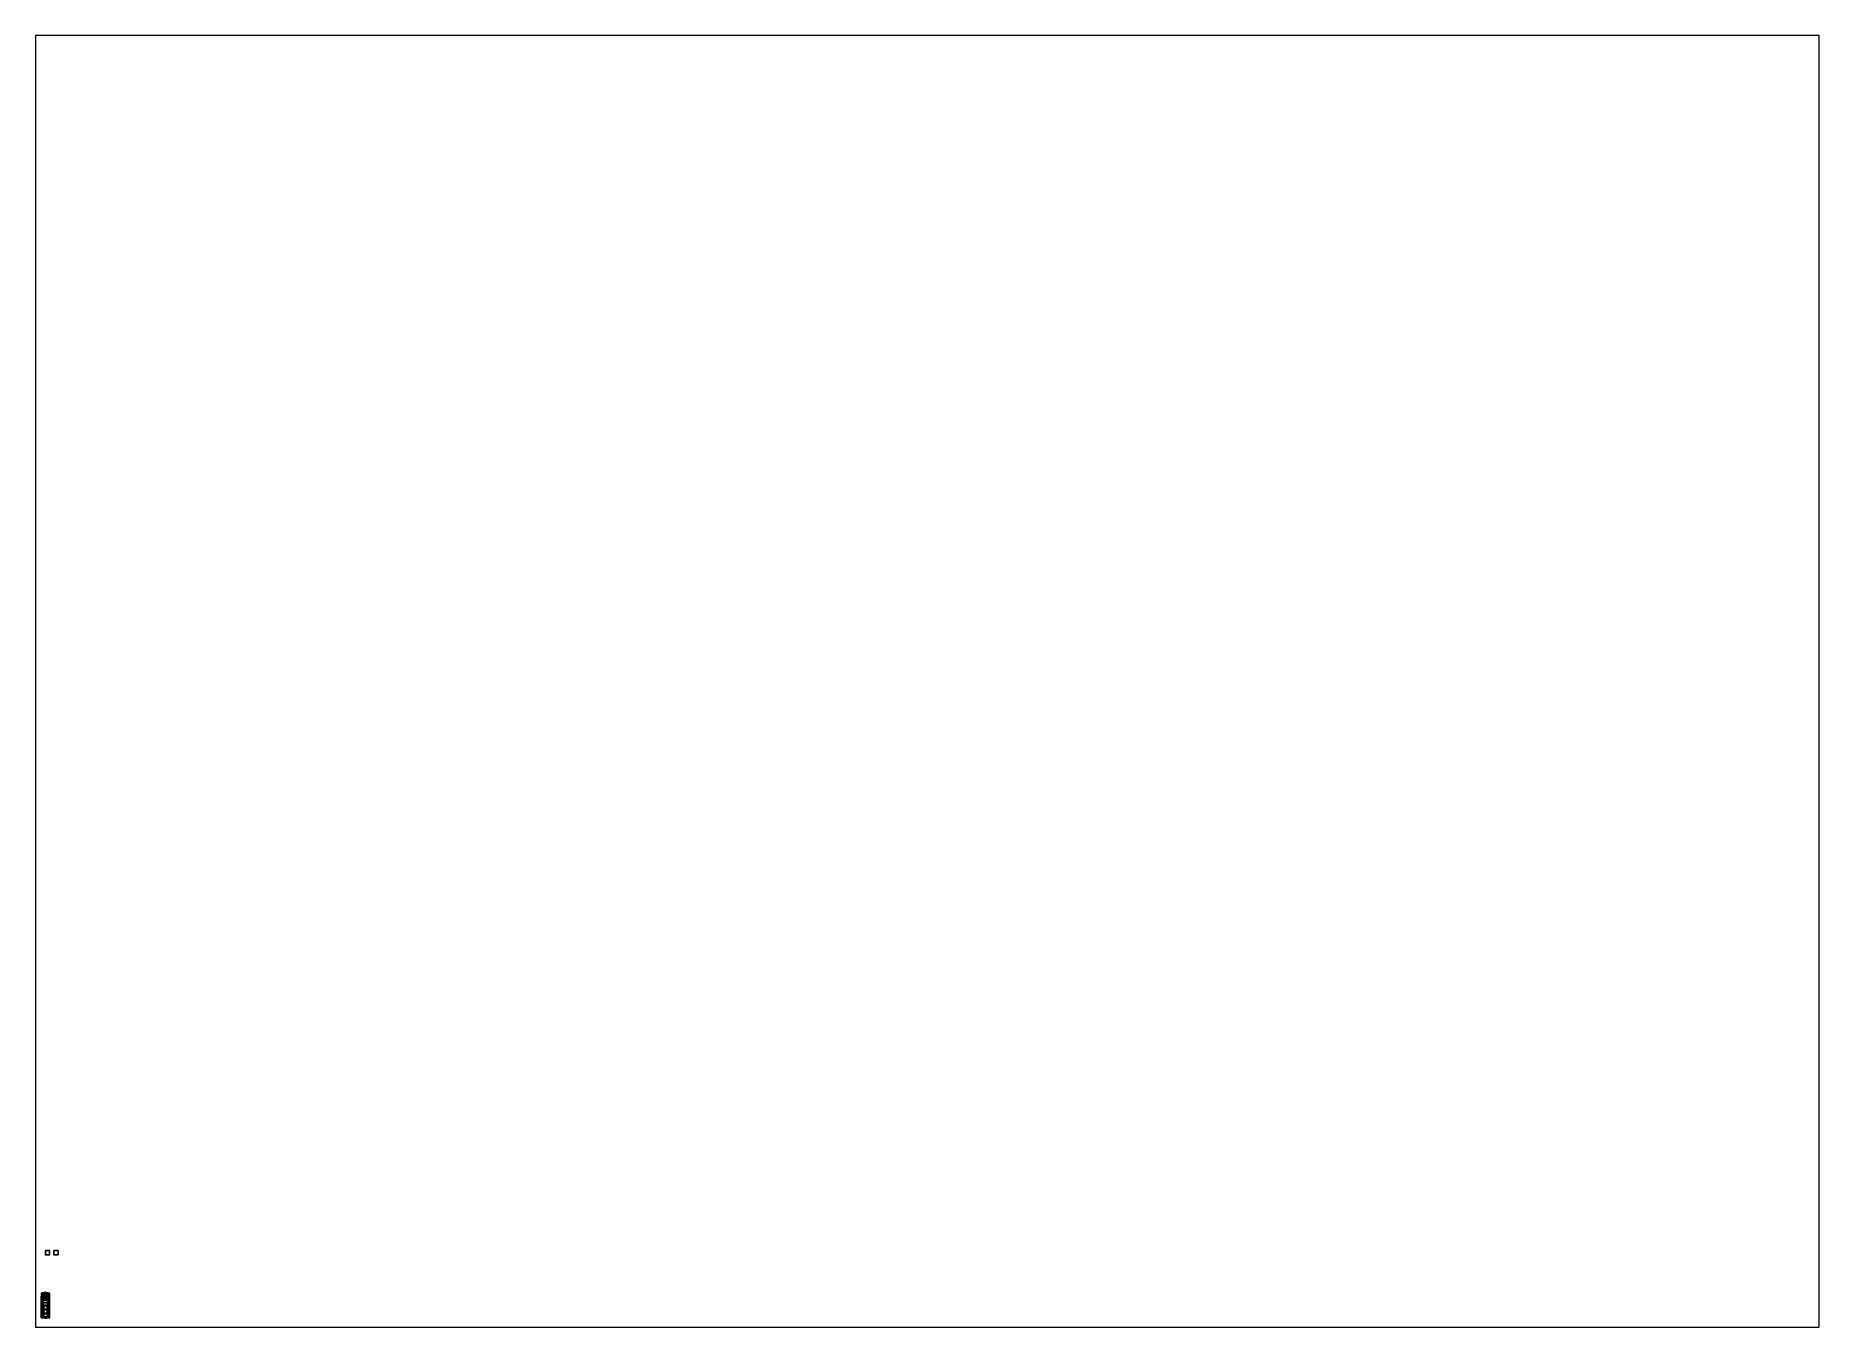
# Paper-space layout 'Layout1' of a CAD drawing. Header units: millimetres. Extents: x 28 to 251, y 20 to 181.
# The model-space entities are those that its viewports show. They can reach past a viewport. Long polylines and large blocks are cut down to what shows.
import ezdxf

# ---------------------------------------------------------------- set-up
doc = ezdxf.new("R2010")
doc.units = ezdxf.units.MM
for name, color, linetype in [('benches', 4, 'Continuous'), ('drawing', 9, 'Continuous'), ('mudguards', 6, 'Continuous'), ('suspension', 5, 'Continuous'), ('tent', 3, 'Continuous'), ('tracks', 3, 'Continuous'), ('wheels', 2, 'Continuous')]:
    doc.layers.add(name, color=color, linetype=linetype)

msp = doc.modelspace()

# ---------------------------------------------------------------- linework, layer by layer
for points in [[(1, 13, -2.43), (1, 13, -3.43), (0, 13, -3.43), (0, 13, -2.43)], [(1, 13, -3.43), (1, 12, -3.43), (0, 12, -3.43), (0, 13, -3.43)], [(0, 13, -3.43), (0, 12, -3.43), (0, 12, -2.43), (0, 13, -2.43)], [(0, 13, -2.43), (0, 12, -2.43), (1, 12, -2.43), (1, 13, -2.43)], [(1, 12, -2.43), (1, 12, -3.43), (1, 13, -3.43), (1, 13, -2.43)], [(3, 13, -3.43), (3, 12, -3.43), (2, 12, -3.43), (2, 13, -3.43)], [(2, 13, -3.43), (2, 12, -3.43), (3, 12, -3.43), (3, 13, -3.43)], [(0, 12, -2.43), (0, 12, -3.43), (1, 12, -3.43), (1, 12, -2.43)], [(-0.91, 2.18, 1.12), (-0.72, 1.75, 0.66), (-1, 1.37, 1.36), (-1, 1.97, 1.36)], [(1, 1.97, 1.36), (0.91, 2.18, 1.12), (-0.91, 2.18, 1.12), (-1, 1.97, 1.36)], [(0.88, 1.7, 1.67), (1, 1.97, 1.36), (-1, 1.97, 1.36), (-0.88, 1.7, 1.67)], [(-1, 1.97, 1.36), (-1, 1.37, 1.36), (-0.86, 1.37, 1.73), (-0.88, 1.7, 1.67)], [(-0.72, 1.75, 0.66), (-0.72, 1.44, 0.66), (-1, 1.37, 1.36)], [(-0.72, 1.44, 0.66), (-0.79, 1.31, 0.83), (-1, 1.37, 1.36)], [(-1, 1.37, 1.36), (-1, 0.64, 1.36), (-0.88, 0.64, 1.69), (-0.86, 1.37, 1.73)], [(-0.79, 1.31, 0.83), (-0.79, 0.01, 0.83), (-1, 0.01, 1.36), (-1, 1.37, 1.36)], [(-1, 0.64, 1.36), (-1, -2.99, 1.36), (-0.88, -2.99, 1.69), (-0.88, 0.64, 1.69)], [(-0.77, 0.01, 0.79), (-0.77, -2.99, 0.79), (-1, -2.99, 1.36), (-1, 0.01, 1.36)], [(-0.86, 0.64, 1.69), (-0.98, 0.64, 1.36), (0.98, 0.64, 1.36), (0.86, 0.64, 1.69)], [(-0.98, 0.64, 1.36), (-0.75, 0.64, 0.86), (0.75, 0.64, 0.86), (0.98, 0.64, 1.36)], [(-0.98, 0.64, 1.36), (-0.86, 0.64, 1.69), (-0.86, -2.97, 1.69), (-0.98, -2.97, 1.36)], [(-0.75, 0.64, 0.86), (-0.98, 0.64, 1.36), (-0.98, -2.97, 1.36), (-0.75, -2.97, 0.86)], [(-0.91, 2.85, 1.12), (-0.92, 2.84, 1.12), (-0.92, 2.84, 1.29), (-0.91, 2.85, 1.29)], [(-0.91, 2.85, 1.29), (-0.92, 2.84, 1.29), (-0.89, 2.84, 1.37), (-0.88, 2.85, 1.36)], [(-0.92, 2.84, 1.12), (-0.91, 2.83, 1.12), (-0.91, 2.83, 1.29), (-0.92, 2.84, 1.29)], [(-0.92, 2.84, 1.29), (-0.91, 2.83, 1.29), (-0.88, 2.83, 1.36), (-0.89, 2.84, 1.37)], [(-0.91, 2.72, 1.12), (-0.92, 2.71, 1.12), (-0.92, 2.71, 1.29), (-0.91, 2.72, 1.29)], [(-0.91, 2.72, 1.29), (-0.92, 2.71, 1.29), (-0.89, 2.71, 1.37), (-0.88, 2.72, 1.36)], [(-0.92, 2.71, 1.12), (-0.91, 2.7, 1.12), (-0.91, 2.7, 1.29), (-0.92, 2.71, 1.29)], [(-0.92, 2.71, 1.29), (-0.91, 2.7, 1.29), (-0.88, 2.7, 1.36), (-0.89, 2.71, 1.37)], [(-0.91, 2.56, 1.12), (-0.92, 2.55, 1.12), (-0.92, 2.55, 1.29), (-0.91, 2.56, 1.29)], [(-0.91, 2.56, 1.29), (-0.92, 2.55, 1.29), (-0.89, 2.55, 1.37), (-0.88, 2.56, 1.36)], [(-0.92, 2.55, 1.12), (-0.91, 2.54, 1.12), (-0.91, 2.54, 1.29), (-0.92, 2.55, 1.29)], [(-0.92, 2.55, 1.29), (-0.91, 2.54, 1.29), (-0.88, 2.54, 1.36), (-0.89, 2.55, 1.37)], [(-0.91, 2.4, 1.12), (-0.92, 2.39, 1.12), (-0.92, 2.39, 1.29), (-0.91, 2.4, 1.29)], [(-0.91, 2.4, 1.29), (-0.92, 2.39, 1.29), (-0.89, 2.39, 1.37), (-0.88, 2.4, 1.36)], [(-0.92, 2.39, 1.12), (-0.91, 2.38, 1.12), (-0.91, 2.38, 1.29), (-0.92, 2.39, 1.29)], [(-0.92, 2.39, 1.29), (-0.91, 2.38, 1.29), (-0.88, 2.38, 1.36), (-0.89, 2.39, 1.37)], [(-0.91, 2.27, 1.12), (-0.92, 2.26, 1.12), (-0.92, 2.26, 1.29), (-0.91, 2.27, 1.29)], [(-0.91, 2.27, 1.29), (-0.92, 2.26, 1.29), (-0.89, 2.26, 1.37), (-0.88, 2.27, 1.36)], [(-0.92, 2.26, 1.12), (-0.91, 2.25, 1.12), (-0.91, 2.25, 1.29), (-0.92, 2.26, 1.29)], [(-0.92, 2.26, 1.29), (-0.91, 2.25, 1.29), (-0.88, 2.25, 1.36), (-0.89, 2.26, 1.37)], [(-0.9, 2.84, 1.12), (-0.91, 2.85, 1.12), (-0.91, 2.85, 1.29), (-0.9, 2.84, 1.29)], [(-0.9, 2.84, 1.29), (-0.91, 2.85, 1.29), (-0.88, 2.85, 1.36), (-0.87, 2.84, 1.36)], [(-0.91, 2.83, 1.12), (-0.9, 2.84, 1.12), (-0.9, 2.84, 1.29), (-0.91, 2.83, 1.29)], [(-0.91, 2.83, 1.29), (-0.9, 2.84, 1.29), (-0.87, 2.84, 1.36), (-0.88, 2.83, 1.36)], [(-0.9, 2.71, 1.12), (-0.91, 2.72, 1.12), (-0.91, 2.72, 1.29), (-0.9, 2.71, 1.29)], [(-0.9, 2.71, 1.29), (-0.91, 2.72, 1.29), (-0.88, 2.72, 1.36), (-0.87, 2.71, 1.36)], [(-0.91, 2.7, 1.12), (-0.9, 2.71, 1.12), (-0.9, 2.71, 1.29), (-0.91, 2.7, 1.29)], [(-0.91, 2.7, 1.29), (-0.9, 2.71, 1.29), (-0.87, 2.71, 1.36), (-0.88, 2.7, 1.36)], [(-0.9, 2.55, 1.12), (-0.91, 2.56, 1.12), (-0.91, 2.56, 1.29), (-0.9, 2.55, 1.29)], [(-0.9, 2.55, 1.29), (-0.91, 2.56, 1.29), (-0.88, 2.56, 1.36), (-0.87, 2.55, 1.36)], [(-0.91, 2.54, 1.12), (-0.9, 2.55, 1.12), (-0.9, 2.55, 1.29), (-0.91, 2.54, 1.29)], [(-0.91, 2.54, 1.29), (-0.9, 2.55, 1.29), (-0.87, 2.55, 1.36), (-0.88, 2.54, 1.36)], [(-0.9, 2.39, 1.12), (-0.91, 2.4, 1.12), (-0.91, 2.4, 1.29), (-0.9, 2.39, 1.29)], [(-0.9, 2.39, 1.29), (-0.91, 2.4, 1.29), (-0.88, 2.4, 1.36), (-0.87, 2.39, 1.36)], [(-0.91, 2.38, 1.12), (-0.9, 2.39, 1.12), (-0.9, 2.39, 1.29), (-0.91, 2.38, 1.29)], [(-0.91, 2.38, 1.29), (-0.9, 2.39, 1.29), (-0.87, 2.39, 1.36), (-0.88, 2.38, 1.36)], [(-0.9, 2.26, 1.12), (-0.91, 2.27, 1.12), (-0.91, 2.27, 1.29), (-0.9, 2.26, 1.29)], [(-0.9, 2.26, 1.29), (-0.91, 2.27, 1.29), (-0.88, 2.27, 1.36), (-0.87, 2.26, 1.36)], [(-0.91, 2.25, 1.12), (-0.9, 2.26, 1.12), (-0.9, 2.26, 1.29), (-0.91, 2.25, 1.29)], [(-0.91, 2.25, 1.29), (-0.9, 2.26, 1.29), (-0.87, 2.26, 1.36), (-0.88, 2.25, 1.36)], [(0.91, 2.18, 1.12), (0.72, 1.75, 0.66), (-0.72, 1.75, 0.66), (-0.91, 2.18, 1.12)], [(-0.87, 2.87, 1.36), (-0.9, 2.87, 1.28), (-0.9, 2.24, 1.28), (-0.87, 2.24, 1.36)], [(-0.9, 2.87, 1.28), (-0.87, 2.87, 1.2), (-0.87, 2.24, 1.2), (-0.9, 2.24, 1.28)], [(-0.79, 2.87, 1.39), (-0.87, 2.87, 1.2), (-0.9, 2.87, 1.28), (-0.87, 2.87, 1.36)], [(-0.87, 2.24, 1.36), (-0.9, 2.24, 1.28), (-0.87, 2.24, 1.2), (-0.79, 2.24, 1.39)], [(-0.88, 2.85, 1.36), (-0.89, 2.84, 1.37), (-0.79, 2.84, 1.41), (-0.79, 2.85, 1.4)], [(-0.89, 2.84, 1.37), (-0.88, 2.83, 1.36), (-0.79, 2.83, 1.4), (-0.79, 2.84, 1.41)], [(-0.88, 2.72, 1.36), (-0.89, 2.71, 1.37), (-0.79, 2.71, 1.41), (-0.79, 2.72, 1.4)], [(-0.89, 2.71, 1.37), (-0.88, 2.7, 1.36), (-0.79, 2.7, 1.4), (-0.79, 2.71, 1.41)], [(-0.88, 2.56, 1.36), (-0.89, 2.55, 1.37), (-0.79, 2.55, 1.41), (-0.79, 2.56, 1.4)], [(-0.89, 2.55, 1.37), (-0.88, 2.54, 1.36), (-0.79, 2.54, 1.4), (-0.79, 2.55, 1.41)], [(-0.88, 2.4, 1.36), (-0.89, 2.39, 1.37), (-0.79, 2.39, 1.41), (-0.79, 2.4, 1.4)], [(-0.89, 2.39, 1.37), (-0.88, 2.38, 1.36), (-0.79, 2.38, 1.4), (-0.79, 2.39, 1.41)], [(-0.88, 2.27, 1.36), (-0.89, 2.26, 1.37), (-0.79, 2.26, 1.41), (-0.79, 2.27, 1.4)], [(-0.89, 2.26, 1.37), (-0.88, 2.25, 1.36), (-0.79, 2.25, 1.4), (-0.79, 2.26, 1.41)], [(-0.87, 2.84, 1.36), (-0.88, 2.85, 1.36), (-0.79, 2.85, 1.4), (-0.79, 2.84, 1.39)], [(-0.88, 2.83, 1.36), (-0.87, 2.84, 1.36), (-0.79, 2.84, 1.39), (-0.79, 2.83, 1.4)], [(-0.87, 2.71, 1.36), (-0.88, 2.72, 1.36), (-0.79, 2.72, 1.4), (-0.79, 2.71, 1.39)], [(-0.88, 2.7, 1.36), (-0.87, 2.71, 1.36), (-0.79, 2.71, 1.39), (-0.79, 2.7, 1.4)], [(-0.87, 2.55, 1.36), (-0.88, 2.56, 1.36), (-0.79, 2.56, 1.4), (-0.79, 2.55, 1.39)], [(-0.88, 2.54, 1.36), (-0.87, 2.55, 1.36), (-0.79, 2.55, 1.39), (-0.79, 2.54, 1.4)], [(-0.87, 2.39, 1.36), (-0.88, 2.4, 1.36), (-0.79, 2.4, 1.4), (-0.79, 2.39, 1.39)], [(-0.88, 2.38, 1.36), (-0.87, 2.39, 1.36), (-0.79, 2.39, 1.39), (-0.79, 2.38, 1.4)], [(-0.87, 2.26, 1.36), (-0.88, 2.27, 1.36), (-0.79, 2.27, 1.4), (-0.79, 2.26, 1.39)], [(-0.88, 2.25, 1.36), (-0.87, 2.26, 1.36), (-0.79, 2.26, 1.39), (-0.79, 2.25, 1.4)], [(-0.88, 1.7, 1.67), (-0.86, 1.37, 1.73), (0.86, 1.37, 1.73), (0.88, 1.7, 1.67)], [(-0.86, 1.37, 1.73), (-0.88, 0.64, 1.69), (-0.86, 0.64, 1.73), (-0.86, 1.37, 1.73)], [(-0.88, 0.64, 1.69), (-0.88, -2.99, 1.69), (-0.86, -2.97, 1.69), (-0.86, 0.64, 1.69)], [(-0.86, 0.64, 1.73), (-0.88, 0.64, 1.69), (0.88, 0.64, 1.69), (0.86, 0.64, 1.73)], [(-0.79, 2.87, 1.39), (-0.87, 2.87, 1.36), (-0.87, 2.24, 1.36), (-0.79, 2.24, 1.39)], [(-0.87, 2.87, 1.2), (-0.79, 2.87, 1.17), (-0.79, 2.24, 1.17), (-0.87, 2.24, 1.2)], [(-0.71, 2.87, 1.36), (-0.79, 2.87, 1.17), (-0.87, 2.87, 1.2), (-0.79, 2.87, 1.39)], [(-0.79, 2.24, 1.39), (-0.87, 2.24, 1.2), (-0.79, 2.24, 1.17), (-0.71, 2.24, 1.36)], [(-0.86, 1.37, 1.73), (-0.86, 0.64, 1.73), (-0.75, 0.64, 2.08), (-0.75, 1.2, 2.08)], [(0.75, 1.2, 2.08), (0.86, 1.37, 1.73), (-0.86, 1.37, 1.73), (-0.75, 1.2, 2.08)], [(-0.75, 0.64, 2.08), (-0.86, 0.64, 1.73), (0.86, 0.64, 1.73), (0.75, 0.64, 2.08)], [(-0.81, 2.24, 1.31), (-0.82, 2.24, 1.28), (-0.82, 2.2, 1.28), (-0.81, 2.2, 1.31)], [(-0.82, 2.24, 1.28), (-0.81, 2.24, 1.25), (-0.81, 2.2, 1.25), (-0.82, 2.2, 1.28)], [(-0.81, 2.2, 1.31), (-0.82, 2.2, 1.28), (-0.73, 2.04, 1.42), (-0.73, 2.06, 1.42)], [(-0.82, 2.2, 1.28), (-0.81, 2.2, 1.25), (-0.71, 2.02, 1.39), (-0.73, 2.04, 1.42)], [(-0.78, 2.24, 1.31), (-0.81, 2.24, 1.31), (-0.81, 2.2, 1.31), (-0.78, 2.2, 1.31)], [(-0.81, 2.24, 1.25), (-0.78, 2.24, 1.25), (-0.78, 2.2, 1.25), (-0.81, 2.2, 1.25)], [(-0.78, 2.2, 1.31), (-0.81, 2.2, 1.31), (-0.73, 2.06, 1.42), (-0.71, 2.08, 1.39)], [(-0.81, 2.2, 1.25), (-0.78, 2.2, 1.25), (-0.69, 2.04, 1.36), (-0.71, 2.02, 1.39)], [(-0.71, 2.87, 1.36), (-0.79, 2.87, 1.39), (-0.79, 2.24, 1.39), (-0.71, 2.24, 1.36)], [(-0.79, 2.87, 1.17), (-0.71, 2.87, 1.2), (-0.71, 2.24, 1.2), (-0.79, 2.24, 1.17)], [(-0.68, 2.87, 1.28), (-0.71, 2.87, 1.2), (-0.79, 2.87, 1.17), (-0.71, 2.87, 1.36)], [(-0.69, 2.84, 1.37), (-0.7, 2.85, 1.36), (-0.79, 2.85, 1.4), (-0.79, 2.84, 1.41)], [(-0.7, 2.85, 1.36), (-0.71, 2.84, 1.36), (-0.79, 2.84, 1.39), (-0.79, 2.85, 1.4)], [(-0.71, 2.84, 1.36), (-0.7, 2.83, 1.36), (-0.79, 2.83, 1.4), (-0.79, 2.84, 1.39)], [(-0.7, 2.83, 1.36), (-0.69, 2.84, 1.37), (-0.79, 2.84, 1.41), (-0.79, 2.83, 1.4)], [(-0.7, 2.72, 1.36), (-0.71, 2.71, 1.36), (-0.79, 2.71, 1.39), (-0.79, 2.72, 1.4)], [(-0.69, 2.71, 1.37), (-0.7, 2.72, 1.36), (-0.79, 2.72, 1.4), (-0.79, 2.71, 1.41)], [(-0.7, 2.7, 1.36), (-0.69, 2.71, 1.37), (-0.79, 2.71, 1.41), (-0.79, 2.7, 1.4)], [(-0.71, 2.71, 1.36), (-0.7, 2.7, 1.36), (-0.79, 2.7, 1.4), (-0.79, 2.71, 1.39)], [(-0.69, 2.55, 1.37), (-0.7, 2.56, 1.36), (-0.79, 2.56, 1.4), (-0.79, 2.55, 1.41)], [(-0.7, 2.56, 1.36), (-0.71, 2.55, 1.36), (-0.79, 2.55, 1.39), (-0.79, 2.56, 1.4)], [(-0.71, 2.55, 1.36), (-0.7, 2.54, 1.36), (-0.79, 2.54, 1.4), (-0.79, 2.55, 1.39)], [(-0.7, 2.54, 1.36), (-0.69, 2.55, 1.37), (-0.79, 2.55, 1.41), (-0.79, 2.54, 1.4)], [(-0.7, 2.4, 1.36), (-0.71, 2.39, 1.36), (-0.79, 2.39, 1.39), (-0.79, 2.4, 1.4)], [(-0.69, 2.39, 1.37), (-0.7, 2.4, 1.36), (-0.79, 2.4, 1.4), (-0.79, 2.39, 1.41)], [(-0.7, 2.38, 1.36), (-0.69, 2.39, 1.37), (-0.79, 2.39, 1.41), (-0.79, 2.38, 1.4)], [(-0.71, 2.39, 1.36), (-0.7, 2.38, 1.36), (-0.79, 2.38, 1.4), (-0.79, 2.39, 1.39)], [(-0.7, 2.27, 1.36), (-0.71, 2.26, 1.36), (-0.79, 2.26, 1.39), (-0.79, 2.27, 1.4)], [(-0.69, 2.26, 1.37), (-0.7, 2.27, 1.36), (-0.79, 2.27, 1.4), (-0.79, 2.26, 1.41)], [(-0.7, 2.25, 1.36), (-0.69, 2.26, 1.37), (-0.79, 2.26, 1.41), (-0.79, 2.25, 1.4)], [(-0.71, 2.26, 1.36), (-0.7, 2.25, 1.36), (-0.79, 2.25, 1.4), (-0.79, 2.26, 1.39)], [(-0.71, 2.24, 1.36), (-0.79, 2.24, 1.17), (-0.71, 2.24, 1.2), (-0.68, 2.24, 1.28)], [(-0.59, 1.44, 0.66), (-0.59, 1.31, 0.83), (-0.79, 1.31, 0.83), (-0.72, 1.44, 0.66)], [(-0.59, 1.31, 0.83), (-0.59, 0.01, 0.83), (-0.79, 0.01, 0.83), (-0.79, 1.31, 0.83)], [(-0.59, 0.01, 0.83), (-0.59, 0.01, 0.79), (-0.77, 0.01, 0.79), (-0.79, 0.01, 0.83)], [(-0.76, 2.24, 1.28), (-0.78, 2.24, 1.31), (-0.78, 2.2, 1.31), (-0.76, 2.2, 1.28)], [(-0.78, 2.24, 1.25), (-0.76, 2.24, 1.28), (-0.76, 2.2, 1.28), (-0.78, 2.2, 1.25)], [(-0.76, 2.2, 1.28), (-0.78, 2.2, 1.31), (-0.71, 2.08, 1.39), (-0.69, 2.06, 1.36)], [(-0.78, 2.2, 1.25), (-0.76, 2.2, 1.28), (-0.69, 2.06, 1.36), (-0.69, 2.04, 1.36)], [(-0.59, 0.01, 0.79), (-0.59, -2.75, 0.79), (-0.77, -2.99, 0.79), (-0.77, 0.01, 0.79)], [(-0.75, 1.2, 2.08), (-0.75, 0.64, 2.08), (0.75, 0.64, 2.08), (0.75, 1.2, 2.08)], [(-0.75, 0.64, 0.86), (-0.75, -2.97, 0.86), (0.75, -2.97, 0.86), (0.75, 0.64, 0.86)], [(-0.71, 2.08, 1.39), (-0.73, 2.06, 1.42), (-0.6, 2.06, 1.46), (-0.6, 2.08, 1.43)], [(-0.73, 2.06, 1.42), (-0.73, 2.04, 1.42), (-0.6, 2.04, 1.46), (-0.6, 2.06, 1.46)], [(-0.73, 2.04, 1.42), (-0.71, 2.02, 1.39), (-0.6, 2.02, 1.43), (-0.6, 2.04, 1.46)], [(0.72, 1.75, 0.66), (0.59, 1.59, 0.66), (-0.59, 1.59, 0.66), (-0.72, 1.75, 0.66)], [(-0.59, 1.59, 0.66), (-0.59, 1.44, 0.66), (-0.72, 1.44, 0.66), (-0.72, 1.75, 0.66)], [(-0.68, 2.87, 1.28), (-0.71, 2.87, 1.36), (-0.71, 2.24, 1.36), (-0.68, 2.24, 1.28)], [(-0.71, 2.87, 1.2), (-0.68, 2.87, 1.28), (-0.68, 2.24, 1.28), (-0.71, 2.24, 1.2)], [(-0.67, 2.85, 1.29), (-0.68, 2.84, 1.29), (-0.71, 2.84, 1.36), (-0.7, 2.85, 1.36)], [(-0.68, 2.84, 1.29), (-0.67, 2.83, 1.29), (-0.7, 2.83, 1.36), (-0.71, 2.84, 1.36)], [(-0.67, 2.72, 1.29), (-0.68, 2.71, 1.29), (-0.71, 2.71, 1.36), (-0.7, 2.72, 1.36)], [(-0.68, 2.71, 1.29), (-0.67, 2.7, 1.29), (-0.7, 2.7, 1.36), (-0.71, 2.71, 1.36)], [(-0.67, 2.56, 1.29), (-0.68, 2.55, 1.29), (-0.71, 2.55, 1.36), (-0.7, 2.56, 1.36)], [(-0.68, 2.55, 1.29), (-0.67, 2.54, 1.29), (-0.7, 2.54, 1.36), (-0.71, 2.55, 1.36)], [(-0.67, 2.4, 1.29), (-0.68, 2.39, 1.29), (-0.71, 2.39, 1.36), (-0.7, 2.4, 1.36)], [(-0.68, 2.39, 1.29), (-0.67, 2.38, 1.29), (-0.7, 2.38, 1.36), (-0.71, 2.39, 1.36)], [(-0.67, 2.27, 1.29), (-0.68, 2.26, 1.29), (-0.71, 2.26, 1.36), (-0.7, 2.27, 1.36)], [(-0.68, 2.26, 1.29), (-0.67, 2.25, 1.29), (-0.7, 2.25, 1.36), (-0.71, 2.26, 1.36)], [(-0.69, 2.06, 1.36), (-0.71, 2.08, 1.39), (-0.6, 2.08, 1.43), (-0.6, 2.06, 1.4)], [(-0.71, 2.02, 1.39), (-0.69, 2.04, 1.36), (-0.6, 2.04, 1.4), (-0.6, 2.02, 1.43)], [(-0.66, 2.84, 1.29), (-0.67, 2.85, 1.29), (-0.7, 2.85, 1.36), (-0.69, 2.84, 1.37)], [(-0.67, 2.83, 1.29), (-0.66, 2.84, 1.29), (-0.69, 2.84, 1.37), (-0.7, 2.83, 1.36)], [(-0.66, 2.71, 1.29), (-0.67, 2.72, 1.29), (-0.7, 2.72, 1.36), (-0.69, 2.71, 1.37)], [(-0.67, 2.7, 1.29), (-0.66, 2.71, 1.29), (-0.69, 2.71, 1.37), (-0.7, 2.7, 1.36)], [(-0.66, 2.55, 1.29), (-0.67, 2.56, 1.29), (-0.7, 2.56, 1.36), (-0.69, 2.55, 1.37)], [(-0.67, 2.54, 1.29), (-0.66, 2.55, 1.29), (-0.69, 2.55, 1.37), (-0.7, 2.54, 1.36)], [(-0.66, 2.39, 1.29), (-0.67, 2.4, 1.29), (-0.7, 2.4, 1.36), (-0.69, 2.39, 1.37)], [(-0.67, 2.38, 1.29), (-0.66, 2.39, 1.29), (-0.69, 2.39, 1.37), (-0.7, 2.38, 1.36)], [(-0.66, 2.26, 1.29), (-0.67, 2.27, 1.29), (-0.7, 2.27, 1.36), (-0.69, 2.26, 1.37)], [(-0.67, 2.25, 1.29), (-0.66, 2.26, 1.29), (-0.69, 2.26, 1.37), (-0.7, 2.25, 1.36)], [(-0.6, 2.47, 0.58), (-0.6, 2.52, 0.49), (-0.69, 2.52, 0.49), (-0.69, 2.47, 0.58)], [(-0.6, 2.52, 0.49), (-0.6, 2.47, 0.4), (-0.69, 2.47, 0.4), (-0.69, 2.52, 0.49)], [(-0.65, 2.37, 0.58), (-0.65, 2.47, 0.58), (-0.69, 2.47, 0.58), (-0.69, 2.37, 0.58)], [(-0.6, 2.47, 0.4), (-0.6, 2.37, 0.4), (-0.69, 2.37, 0.4), (-0.69, 2.47, 0.4)], [(-0.6, 2.32, 0.49), (-0.6, 2.37, 0.58), (-0.69, 2.37, 0.58), (-0.69, 2.32, 0.49)], [(-0.6, 2.37, 0.4), (-0.6, 2.32, 0.49), (-0.69, 2.32, 0.49), (-0.69, 2.37, 0.4)], [(-0.69, 2.04, 1.36), (-0.69, 2.06, 1.36), (-0.6, 2.06, 1.4), (-0.6, 2.04, 1.4)], [(-0.67, 2.85, 1.12), (-0.68, 2.84, 1.12), (-0.68, 2.84, 1.29), (-0.67, 2.85, 1.29)], [(-0.68, 2.84, 1.12), (-0.67, 2.83, 1.12), (-0.67, 2.83, 1.29), (-0.68, 2.84, 1.29)], [(-0.67, 2.72, 1.12), (-0.68, 2.71, 1.12), (-0.68, 2.71, 1.29), (-0.67, 2.72, 1.29)], [(-0.68, 2.71, 1.12), (-0.67, 2.7, 1.12), (-0.67, 2.7, 1.29), (-0.68, 2.71, 1.29)], [(-0.67, 2.56, 1.12), (-0.68, 2.55, 1.12), (-0.68, 2.55, 1.29), (-0.67, 2.56, 1.29)], [(-0.68, 2.55, 1.12), (-0.67, 2.54, 1.12), (-0.67, 2.54, 1.29), (-0.68, 2.55, 1.29)], [(-0.67, 2.4, 1.12), (-0.68, 2.39, 1.12), (-0.68, 2.39, 1.29), (-0.67, 2.4, 1.29)], [(-0.68, 2.39, 1.12), (-0.67, 2.38, 1.12), (-0.67, 2.38, 1.29), (-0.68, 2.39, 1.29)], [(-0.67, 2.27, 1.12), (-0.68, 2.26, 1.12), (-0.68, 2.26, 1.29), (-0.67, 2.27, 1.29)], [(-0.68, 2.26, 1.12), (-0.67, 2.25, 1.12), (-0.67, 2.25, 1.29), (-0.68, 2.26, 1.29)], [(-0.66, 2.84, 1.12), (-0.67, 2.85, 1.12), (-0.67, 2.85, 1.29), (-0.66, 2.84, 1.29)], [(-0.67, 2.83, 1.12), (-0.66, 2.84, 1.12), (-0.66, 2.84, 1.29), (-0.67, 2.83, 1.29)], [(-0.66, 2.71, 1.12), (-0.67, 2.72, 1.12), (-0.67, 2.72, 1.29), (-0.66, 2.71, 1.29)], [(-0.67, 2.7, 1.12), (-0.66, 2.71, 1.12), (-0.66, 2.71, 1.29), (-0.67, 2.7, 1.29)], [(-0.66, 2.55, 1.12), (-0.67, 2.56, 1.12), (-0.67, 2.56, 1.29), (-0.66, 2.55, 1.29)], [(-0.67, 2.54, 1.12), (-0.66, 2.55, 1.12), (-0.66, 2.55, 1.29), (-0.67, 2.54, 1.29)], [(-0.66, 2.39, 1.12), (-0.67, 2.4, 1.12), (-0.67, 2.4, 1.29), (-0.66, 2.39, 1.29)], [(-0.67, 2.38, 1.12), (-0.66, 2.39, 1.12), (-0.66, 2.39, 1.29), (-0.67, 2.38, 1.29)], [(-0.66, 2.26, 1.12), (-0.67, 2.27, 1.12), (-0.67, 2.27, 1.29), (-0.66, 2.26, 1.29)], [(-0.67, 2.25, 1.12), (-0.66, 2.26, 1.12), (-0.66, 2.26, 1.29), (-0.67, 2.25, 1.29)], [(-0.5, 2.47, 0.76), (-0.5, 2.47, 0.66), (-0.6, 2.47, 0.58), (-0.65, 2.47, 0.58)], [(-0.65, 2.47, 0.58), (-0.65, 2.37, 0.58), (-0.5, 2.37, 0.76), (-0.5, 2.47, 0.76)], [(-0.65, 2.37, 0.58), (-0.6, 2.37, 0.58), (-0.5, 2.37, 0.66), (-0.5, 2.37, 0.76)], [(-0.6, 2.52, 0.49), (-0.6, 2.32, 0.49), (-0.6, 2.37, 0.4), (-0.6, 2.47, 0.4)], [(-0.6, 2.47, 0.58), (-0.6, 2.37, 0.58), (-0.6, 2.32, 0.49), (-0.6, 2.52, 0.49)], [(-0.5, 2.47, 0.66), (-0.5, 2.37, 0.66), (-0.6, 2.37, 0.58), (-0.6, 2.47, 0.58)], [(-0.34, 2.06, 1.42), (-0.35, 2.08, 1.39), (-0.6, 2.08, 1.43), (-0.6, 2.06, 1.46)], [(-0.35, 2.08, 1.39), (-0.35, 2.06, 1.36), (-0.6, 2.06, 1.4), (-0.6, 2.08, 1.43)], [(-0.34, 2.04, 1.42), (-0.34, 2.06, 1.42), (-0.6, 2.06, 1.46), (-0.6, 2.04, 1.46)], [(-0.35, 2.06, 1.36), (-0.35, 2.04, 1.36), (-0.6, 2.04, 1.4), (-0.6, 2.06, 1.4)], [(-0.35, 2.02, 1.39), (-0.34, 2.04, 1.42), (-0.6, 2.04, 1.46), (-0.6, 2.02, 1.43)], [(-0.35, 2.04, 1.36), (-0.35, 2.02, 1.39), (-0.6, 2.02, 1.43), (-0.6, 2.04, 1.4)], [(-0.59, 1.49, 0.5), (-0.59, 1.44, 0.45), (-0.59, 1.44, 0.66), (-0.59, 1.59, 0.66)], [(0.59, 1.59, 0.66), (0.59, 1.49, 0.5), (-0.59, 1.49, 0.5), (-0.59, 1.59, 0.66)], [(0.59, 1.49, 0.5), (0.59, 1.44, 0.45), (-0.59, 1.44, 0.45), (-0.59, 1.49, 0.5)], [(-0.59, 1.44, 0.45), (-0.59, -2.75, 0.45), (-0.59, -2.75, 0.79), (-0.59, 1.31, 0.79)], [(0.59, 1.44, 0.45), (0.59, -2.75, 0.45), (-0.59, -2.75, 0.45), (-0.59, 1.44, 0.45)], [(-0.59, 1.44, 0.45), (-0.59, 1.31, 0.79), (-0.59, 1.31, 0.83), (-0.59, 1.44, 0.66)], [(-0.59, 1.31, 0.79), (-0.59, 0.01, 0.79), (-0.59, 0.01, 0.83), (-0.59, 1.31, 0.83)], [(-0.5, 2.9, 1.12), (-0.54, 2.18, 1.12), (-0.24, 1.7, 1.67), (-0.24, 2.5, 1.52)], [(-0.5, 2.97, 0.66), (-0.5, 1.75, 0.66), (-0.5, 2.18, 1.12), (-0.5, 2.97, 0.91)], [(0.5, 2.97, 0.91), (0.5, 2.97, 0.66), (-0.5, 2.97, 0.66), (-0.5, 2.97, 0.91)], [(0.5, 2.97, 0.66), (0.5, 1.75, 0.66), (-0.5, 1.75, 0.66), (-0.5, 2.97, 0.66)], [(-0.5, 2.97, 0.91), (-0.5, 2.18, 1.12), (-0.5, 2.18, 1.12), (-0.5, 2.9, 1.12)], [(0.5, 2.9, 1.12), (0.5, 2.97, 0.91), (-0.5, 2.97, 0.91), (-0.5, 2.9, 1.12)], [(0.24, 2.5, 1.52), (0.5, 2.9, 1.12), (-0.5, 2.9, 1.12), (-0.24, 2.5, 1.52)], [(-0.24, 2.5, 1.52), (-0.24, 1.7, 1.67), (0.24, 1.7, 1.67), (0.24, 2.5, 1.52)], [(-0.17, 2.79, 1.35), (-0.18, 2.83, 1.35), (-0.15, 2.83, 1.29), (-0.15, 2.79, 1.29)], [(-0.15, 2.79, 1.41), (-0.15, 2.83, 1.41), (-0.18, 2.83, 1.35), (-0.17, 2.79, 1.35)], [(-0.09, 2.83, 1.44), (-0.03, 2.83, 1.41), (-0.18, 2.83, 1.35), (-0.15, 2.83, 1.41)], [(-0.03, 2.83, 1.41), (0, 2.83, 1.35), (-0.15, 2.83, 1.29), (-0.18, 2.83, 1.35)], [(-0.14, 2.74, 1.35), (-0.17, 2.79, 1.35), (-0.15, 2.79, 1.29), (-0.12, 2.74, 1.32)], [(-0.12, 2.74, 1.38), (-0.15, 2.79, 1.41), (-0.17, 2.79, 1.35), (-0.14, 2.74, 1.35)], [(-0.15, 2.79, 1.29), (-0.15, 2.83, 1.29), (-0.09, 2.83, 1.26), (-0.09, 2.79, 1.27)], [(-0.09, 2.79, 1.43), (-0.09, 2.83, 1.44), (-0.15, 2.83, 1.41), (-0.15, 2.79, 1.41)], [(0, 2.83, 1.35), (-0.03, 2.83, 1.29), (-0.09, 2.83, 1.26), (-0.15, 2.83, 1.29)], [(-0.12, 2.74, 1.32), (-0.15, 2.79, 1.29), (-0.09, 2.79, 1.27), (-0.09, 2.74, 1.3)], [(-0.09, 2.74, 1.4), (-0.09, 2.79, 1.43), (-0.15, 2.79, 1.41), (-0.12, 2.74, 1.38)], [(-0.09, 2.72, 1.35), (-0.14, 2.74, 1.35), (-0.12, 2.74, 1.32), (-0.09, 2.72, 1.35)], [(-0.09, 2.72, 1.35), (-0.12, 2.74, 1.38), (-0.14, 2.74, 1.35), (-0.09, 2.72, 1.35)], [(-0.09, 2.72, 1.35), (-0.12, 2.74, 1.32), (-0.09, 2.74, 1.3), (-0.09, 2.72, 1.35)], [(-0.09, 2.72, 1.35), (-0.09, 2.74, 1.4), (-0.12, 2.74, 1.38), (-0.09, 2.72, 1.35)], [(-0.09, 2.79, 1.27), (-0.09, 2.83, 1.26), (-0.03, 2.83, 1.29), (-0.03, 2.79, 1.29)], [(-0.03, 2.79, 1.41), (-0.03, 2.83, 1.41), (-0.09, 2.83, 1.44), (-0.09, 2.79, 1.43)], [(-0.09, 2.74, 1.3), (-0.09, 2.79, 1.27), (-0.03, 2.79, 1.29), (-0.06, 2.74, 1.32)], [(-0.06, 2.74, 1.38), (-0.03, 2.79, 1.41), (-0.09, 2.79, 1.43), (-0.09, 2.74, 1.4)], [(-0.09, 2.72, 1.35), (-0.09, 2.74, 1.3), (-0.06, 2.74, 1.32), (-0.09, 2.72, 1.35)], [(-0.09, 2.72, 1.35), (-0.06, 2.74, 1.32), (-0.04, 2.74, 1.35), (-0.09, 2.72, 1.35)], [(-0.09, 2.72, 1.35), (-0.04, 2.74, 1.35), (-0.06, 2.74, 1.38), (-0.09, 2.72, 1.35)], [(-0.09, 2.72, 1.35), (-0.06, 2.74, 1.38), (-0.09, 2.74, 1.4), (-0.09, 2.72, 1.35)], [(0.07, 3, 0.86), (0.07, 3, 0.75), (-0.07, 3, 0.75), (-0.07, 3, 0.86)], [(-0.07, 3, 0.86), (-0.07, 3, 0.75), (-0.07, 2.97, 0.75), (-0.07, 2.97, 0.86)], [(-0.07, 2.97, 0.75), (-0.07, 3, 0.75), (0.07, 3, 0.75), (0.07, 2.97, 0.75)], [(0.07, 2.97, 0.86), (0.07, 3, 0.86), (-0.07, 3, 0.86), (-0.07, 2.97, 0.86)], [(-0.06, 2.74, 1.32), (-0.03, 2.79, 1.29), (-0.01, 2.79, 1.35), (-0.04, 2.74, 1.35)], [(-0.04, 2.74, 1.35), (-0.01, 2.79, 1.35), (-0.03, 2.79, 1.41), (-0.06, 2.74, 1.38)], [(-0.03, 2.79, 1.29), (-0.03, 2.83, 1.29), (0, 2.83, 1.35), (-0.01, 2.79, 1.35)], [(-0.01, 2.79, 1.35), (0, 2.83, 1.35), (-0.03, 2.83, 1.41), (-0.03, 2.79, 1.41)], [(-0.02, 3.1, 0.82), (-0.02, 3.13, 0.81), (-0.02, 3.09, 0.76), (-0.02, 3.08, 0.8)], [(-0.02, 3.09, 0.76), (-0.02, 3.13, 0.81), (0.02, 3.13, 0.81), (0.02, 3.09, 0.76)], [(-0.02, 3.13, 0.85), (-0.02, 3.09, 0.89), (0.02, 3.09, 0.89), (0.02, 3.13, 0.85)], [(-0.02, 3.07, 0.87), (-0.02, 3.09, 0.89), (-0.02, 3.13, 0.85), (-0.02, 3.1, 0.84)], [(-0.02, 3.13, 0.81), (-0.02, 3.13, 0.85), (0.02, 3.13, 0.85), (0.02, 3.13, 0.81)], [(-0.02, 3.1, 0.84), (-0.02, 3.13, 0.85), (-0.02, 3.13, 0.81), (-0.02, 3.1, 0.82)], [(0.02, 3.1, 0.84), (0.02, 3.07, 0.87), (-0.02, 3.07, 0.87), (-0.02, 3.1, 0.84)], [(0.02, 3.1, 0.82), (0.02, 3.1, 0.84), (-0.02, 3.1, 0.84), (-0.02, 3.1, 0.82)], [(0.02, 3.08, 0.8), (0.02, 3.1, 0.82), (-0.02, 3.1, 0.82), (-0.02, 3.08, 0.8)], [(-0.02, 3.08, 0.8), (-0.02, 3.09, 0.76), (-0.02, 3.04, 0.76), (-0.02, 3.06, 0.8)], [(-0.02, 3.04, 0.76), (-0.02, 3.09, 0.76), (0.02, 3.09, 0.76), (0.02, 3.04, 0.76)], [(-0.02, 3.03, 0.88), (-0.02, 3.03, 0.89), (-0.02, 3.09, 0.89), (-0.02, 3.07, 0.87)], [(-0.02, 3.09, 0.89), (-0.02, 3.03, 0.89), (0.02, 3.03, 0.89), (0.02, 3.09, 0.89)], [(0.02, 3.06, 0.8), (0.02, 3.08, 0.8), (-0.02, 3.08, 0.8), (-0.02, 3.06, 0.8)], [(0.02, 3.07, 0.87), (0.02, 3.03, 0.88), (-0.02, 3.03, 0.88), (-0.02, 3.07, 0.87)], [(-0.02, 3.06, 0.8), (-0.02, 3.04, 0.76), (-0.02, 3.02, 0.78), (-0.02, 3.02, 0.83)], [(0.02, 3.02, 0.83), (0.02, 3.06, 0.8), (-0.02, 3.06, 0.8), (-0.02, 3.02, 0.83)], [(-0.02, 3.02, 0.78), (-0.02, 3.04, 0.76), (0.02, 3.04, 0.76), (0.02, 3.02, 0.78)], [(0.02, 3.03, 0.88), (0.02, 3.03, 0.89), (-0.02, 3.03, 0.89), (-0.02, 3.03, 0.88)], [(0.02, 3, 0.83), (0.02, 3.02, 0.83), (-0.02, 3.02, 0.83), (-0.02, 3, 0.83)], [(-0.02, 3.02, 0.83), (-0.02, 3.02, 0.78), (-0.02, 3, 0.78), (-0.02, 3, 0.83)], [(-0.02, 3, 0.78), (-0.02, 3.02, 0.78), (0.02, 3.02, 0.78), (0.02, 3, 0.78)], [(0.15, 2.83, 1.41), (0.18, 2.83, 1.35), (0.03, 2.83, 1.29), (0, 2.83, 1.35)], [(0.09, 2.83, 1.44), (0.15, 2.83, 1.41), (0, 2.83, 1.35), (0.03, 2.83, 1.41)], [(0.03, 2.79, 1.41), (0.03, 2.83, 1.41), (0, 2.83, 1.35), (0.01, 2.79, 1.35)], [(0.01, 2.79, 1.35), (0, 2.83, 1.35), (0.03, 2.83, 1.29), (0.03, 2.79, 1.29)], [(0.06, 2.74, 1.38), (0.03, 2.79, 1.41), (0.01, 2.79, 1.35), (0.04, 2.74, 1.35)], [(0.04, 2.74, 1.35), (0.01, 2.79, 1.35), (0.03, 2.79, 1.29), (0.06, 2.74, 1.32)], [(0.02, 3.09, 0.76), (0.02, 3.13, 0.81), (0.02, 3.1, 0.82), (0.02, 3.08, 0.8)], [(0.02, 3.13, 0.85), (0.02, 3.09, 0.89), (0.02, 3.07, 0.87), (0.02, 3.1, 0.84)], [(0.02, 3.13, 0.81), (0.02, 3.13, 0.85), (0.02, 3.1, 0.84), (0.02, 3.1, 0.82)], [(0.02, 3.04, 0.76), (0.02, 3.09, 0.76), (0.02, 3.08, 0.8), (0.02, 3.06, 0.8)], [(0.02, 3.09, 0.89), (0.02, 3.03, 0.89), (0.02, 3.03, 0.88), (0.02, 3.07, 0.87)], [(0.02, 3.02, 0.78), (0.02, 3.04, 0.76), (0.02, 3.06, 0.8), (0.02, 3.02, 0.83)], [(0.02, 3, 0.78), (0.02, 3.02, 0.78), (0.02, 3.02, 0.83), (0.02, 3, 0.83)], [(0.18, 2.83, 1.35), (0.15, 2.83, 1.29), (0.09, 2.83, 1.26), (0.03, 2.83, 1.29)], [(0.03, 2.79, 1.29), (0.03, 2.83, 1.29), (0.09, 2.83, 1.26), (0.09, 2.79, 1.27)], [(0.09, 2.79, 1.43), (0.09, 2.83, 1.44), (0.03, 2.83, 1.41), (0.03, 2.79, 1.41)], [(0.09, 2.74, 1.4), (0.09, 2.79, 1.43), (0.03, 2.79, 1.41), (0.06, 2.74, 1.38)], [(0.06, 2.74, 1.32), (0.03, 2.79, 1.29), (0.09, 2.79, 1.27), (0.09, 2.74, 1.3)], [(0.09, 2.72, 1.35), (0.04, 2.74, 1.35), (0.06, 2.74, 1.32), (0.09, 2.72, 1.35)], [(0.09, 2.72, 1.35), (0.06, 2.74, 1.38), (0.04, 2.74, 1.35), (0.09, 2.72, 1.35)], [(0.09, 2.72, 1.35), (0.06, 2.74, 1.32), (0.09, 2.74, 1.3), (0.09, 2.72, 1.35)], [(0.09, 2.72, 1.35), (0.09, 2.74, 1.4), (0.06, 2.74, 1.38), (0.09, 2.72, 1.35)], [(0.07, 2.97, 0.75), (0.07, 3, 0.75), (0.07, 3, 0.86), (0.07, 2.97, 0.86)], [(0.09, 2.79, 1.27), (0.09, 2.83, 1.26), (0.15, 2.83, 1.29), (0.15, 2.79, 1.29)], [(0.15, 2.79, 1.41), (0.15, 2.83, 1.41), (0.09, 2.83, 1.44), (0.09, 2.79, 1.43)], [(0.12, 2.74, 1.38), (0.15, 2.79, 1.41), (0.09, 2.79, 1.43), (0.09, 2.74, 1.4)], [(0.09, 2.74, 1.3), (0.09, 2.79, 1.27), (0.15, 2.79, 1.29), (0.12, 2.74, 1.32)], [(0.09, 2.72, 1.35), (0.09, 2.74, 1.3), (0.12, 2.74, 1.32), (0.09, 2.72, 1.35)], [(0.09, 2.72, 1.35), (0.12, 2.74, 1.32), (0.14, 2.74, 1.35), (0.09, 2.72, 1.35)], [(0.09, 2.72, 1.35), (0.14, 2.74, 1.35), (0.12, 2.74, 1.38), (0.09, 2.72, 1.35)], [(0.09, 2.72, 1.35), (0.12, 2.74, 1.38), (0.09, 2.74, 1.4), (0.09, 2.72, 1.35)], [(0.14, 2.74, 1.35), (0.17, 2.79, 1.35), (0.15, 2.79, 1.41), (0.12, 2.74, 1.38)], [(0.12, 2.74, 1.32), (0.15, 2.79, 1.29), (0.17, 2.79, 1.35), (0.14, 2.74, 1.35)], [(0.17, 2.79, 1.35), (0.18, 2.83, 1.35), (0.15, 2.83, 1.41), (0.15, 2.79, 1.41)], [(0.15, 2.79, 1.29), (0.15, 2.83, 1.29), (0.18, 2.83, 1.35), (0.17, 2.79, 1.35)], [(0.24, 1.7, 1.67), (0.54, 2.18, 1.12), (0.5, 2.9, 1.12), (0.24, 2.5, 1.52)], [(0.5, 2.18, 1.12), (0.5, 1.75, 0.66), (0.5, 2.97, 0.66), (0.5, 2.97, 0.91)], [(0.5, 2.18, 1.12), (0.5, 2.18, 1.12), (0.5, 2.97, 0.91), (0.5, 2.9, 1.12)], [(0.65, 2.37, 0.58), (0.65, 2.47, 0.58), (0.5, 2.47, 0.76), (0.5, 2.37, 0.76)], [(0.65, 2.47, 0.58), (0.6, 2.47, 0.58), (0.5, 2.47, 0.66), (0.5, 2.47, 0.76)], [(0.5, 2.37, 0.66), (0.5, 2.47, 0.66), (0.6, 2.47, 0.58), (0.6, 2.37, 0.58)], [(0.5, 2.37, 0.76), (0.5, 2.37, 0.66), (0.6, 2.37, 0.58), (0.65, 2.37, 0.58)], [(0.72, 1.44, 0.66), (0.59, 1.44, 0.66), (0.59, 1.59, 0.66), (0.72, 1.75, 0.66)], [(0.59, 1.44, 0.66), (0.59, 1.44, 0.45), (0.59, 1.49, 0.5), (0.59, 1.59, 0.66)], [(0.59, -2.75, 0.79), (0.59, -2.75, 0.45), (0.59, 1.44, 0.45), (0.59, 1.31, 0.79)], [(0.59, 1.31, 0.83), (0.59, 1.31, 0.79), (0.59, 1.44, 0.45), (0.59, 1.44, 0.66)], [(0.79, 1.31, 0.83), (0.59, 1.31, 0.83), (0.59, 1.44, 0.66), (0.72, 1.44, 0.66)], [(0.59, 0.01, 0.83), (0.59, 0.01, 0.79), (0.59, 1.31, 0.79), (0.59, 1.31, 0.83)], [(0.79, 0.01, 0.83), (0.59, 0.01, 0.83), (0.59, 1.31, 0.83), (0.79, 1.31, 0.83)], [(0.77, -2.99, 0.79), (0.59, -2.75, 0.79), (0.59, 0.01, 0.79), (0.77, 0.01, 0.79)], [(0.77, 0.01, 0.79), (0.59, 0.01, 0.79), (0.59, 0.01, 0.83), (0.79, 0.01, 0.83)], [(0.6, 2.52, 0.49), (0.6, 2.47, 0.58), (0.69, 2.47, 0.58), (0.69, 2.52, 0.49)], [(0.6, 2.47, 0.4), (0.6, 2.52, 0.49), (0.69, 2.52, 0.49), (0.69, 2.47, 0.4)], [(0.6, 2.32, 0.49), (0.6, 2.52, 0.49), (0.6, 2.47, 0.4), (0.6, 2.37, 0.4)], [(0.6, 2.37, 0.58), (0.6, 2.47, 0.58), (0.6, 2.52, 0.49), (0.6, 2.32, 0.49)], [(0.6, 2.37, 0.4), (0.6, 2.47, 0.4), (0.69, 2.47, 0.4), (0.69, 2.37, 0.4)], [(0.6, 2.37, 0.58), (0.6, 2.32, 0.49), (0.69, 2.32, 0.49), (0.69, 2.37, 0.58)], [(0.6, 2.32, 0.49), (0.6, 2.37, 0.4), (0.69, 2.37, 0.4), (0.69, 2.32, 0.49)], [(0.64, 2.66, 1.29), (0.61, 2.66, 1.23), (0.61, 2.61, 1.23), (0.64, 2.61, 1.29)], [(0.61, 2.66, 1.23), (0.64, 2.64, 1.17), (0.64, 2.61, 1.17), (0.61, 2.61, 1.23)], [(0.76, 2.66, 1.29), (0.79, 2.66, 1.23), (0.61, 2.66, 1.23), (0.64, 2.66, 1.29)], [(0.79, 2.66, 1.23), (0.76, 2.64, 1.17), (0.64, 2.64, 1.17), (0.61, 2.66, 1.23)], [(0.7, 2.61, 1.32), (0.64, 2.61, 1.29), (0.61, 2.61, 1.23), (0.76, 2.61, 1.29)], [(0.76, 2.61, 1.29), (0.61, 2.61, 1.23), (0.64, 2.61, 1.17), (0.79, 2.61, 1.23)], [(0.7, 2.66, 1.32), (0.64, 2.66, 1.29), (0.64, 2.61, 1.29), (0.7, 2.61, 1.32)], [(0.7, 2.66, 1.32), (0.76, 2.66, 1.29), (0.64, 2.66, 1.29), (0.7, 2.66, 1.32)], [(0.64, 2.64, 1.17), (0.7, 2.64, 1.14), (0.7, 2.61, 1.14), (0.64, 2.61, 1.17)], [(0.7, 2.64, 1.14), (0.64, 2.64, 1.17), (0.76, 2.64, 1.17), (0.7, 2.64, 1.14)], [(0.79, 2.61, 1.23), (0.64, 2.61, 1.17), (0.7, 2.61, 1.14), (0.76, 2.61, 1.17)], [(0.65, 2.47, 0.58), (0.65, 2.37, 0.58), (0.69, 2.37, 0.58), (0.69, 2.47, 0.58)], [(0.7, 2.64, 1.12), (0.69, 2.63, 1.12), (0.69, 2.63, 1.15), (0.7, 2.64, 1.14)], [(0.69, 2.63, 1.12), (0.7, 2.62, 1.12), (0.7, 2.62, 1.14), (0.69, 2.63, 1.15)], [(0.76, 2.66, 1.29), (0.7, 2.66, 1.32), (0.7, 2.61, 1.32), (0.76, 2.61, 1.29)], [(0.71, 2.63, 1.12), (0.7, 2.64, 1.12), (0.7, 2.64, 1.14), (0.71, 2.63, 1.15)], [(0.7, 2.64, 1.14), (0.76, 2.64, 1.17), (0.76, 2.61, 1.17), (0.7, 2.61, 1.14)], [(0.7, 2.62, 1.12), (0.71, 2.63, 1.12), (0.71, 2.63, 1.15), (0.7, 2.62, 1.14)], [(1, 1.37, 1.36), (0.72, 1.75, 0.66), (0.91, 2.18, 1.12), (1, 1.97, 1.36)], [(1, 1.37, 1.36), (0.72, 1.44, 0.66), (0.72, 1.75, 0.66), (1, 1.37, 1.36)], [(1, 1.37, 1.36), (0.79, 1.31, 0.83), (0.72, 1.44, 0.66), (1, 1.37, 1.36)], [(0.75, 0.64, 2.08), (0.86, 0.64, 1.73), (0.86, 1.37, 1.73), (0.75, 1.2, 2.08)], [(0.98, 0.64, 1.36), (0.75, 0.64, 0.86), (0.75, -2.97, 0.86), (0.98, -2.97, 1.36)], [(0.79, 2.66, 1.23), (0.76, 2.66, 1.29), (0.76, 2.61, 1.29), (0.79, 2.61, 1.23)], [(0.76, 2.64, 1.17), (0.79, 2.66, 1.23), (0.79, 2.61, 1.23), (0.76, 2.61, 1.17)], [(1, -2.99, 1.36), (0.77, -2.99, 0.79), (0.77, 0.01, 0.79), (1, 0.01, 1.36)], [(1, 0.01, 1.36), (0.79, 0.01, 0.83), (0.79, 1.31, 0.83), (1, 1.37, 1.36)], [(0.86, 1.37, 1.73), (1, 1.37, 1.36), (1, 1.97, 1.36), (0.88, 1.7, 1.67)], [(0.88, 0.64, 1.69), (1, 0.64, 1.36), (1, 1.37, 1.36), (0.86, 1.37, 1.73)], [(0.86, 0.64, 1.73), (0.88, 0.64, 1.69), (0.86, 1.37, 1.73)], [(0.86, -2.97, 1.69), (0.88, -2.99, 1.69), (0.88, 0.64, 1.69), (0.86, 0.64, 1.69)], [(0.86, 0.64, 1.69), (0.98, 0.64, 1.36), (0.98, -2.97, 1.36), (0.86, -2.97, 1.69)], [(0.88, -2.99, 1.69), (1, -2.99, 1.36), (1, 0.64, 1.36), (0.88, 0.64, 1.69)], [(-0.88, -2.99, 1.69), (-1, -2.99, 1.36), (1, -2.99, 1.36), (0.88, -2.99, 1.69)], [(-1, -2.99, 1.36), (-0.77, -2.99, 0.79), (0.77, -2.99, 0.79), (1, -2.99, 1.36)], [(-0.98, -2.97, 1.36), (-0.86, -2.97, 1.69), (0.86, -2.97, 1.69), (0.98, -2.97, 1.36)], [(-0.75, -2.97, 0.86), (-0.98, -2.97, 1.36), (0.98, -2.97, 1.36), (0.75, -2.97, 0.86)], [(-0.75, -0.03, 2.08), (-0.74, -0.02, 2.07), (-0.87, -0.02, 1.69), (-0.88, -0.03, 1.69)], [(-0.74, -0.04, 2.07), (-0.75, -0.03, 2.08), (-0.88, -0.03, 1.69), (-0.87, -0.04, 1.69)], [(-0.75, -1.01, 2.08), (-0.74, -1, 2.07), (-0.87, -1, 1.69), (-0.88, -1.01, 1.69)], [(-0.74, -1.02, 2.07), (-0.75, -1.01, 2.08), (-0.88, -1.01, 1.69), (-0.87, -1.02, 1.69)], [(-0.75, -1.99, 2.08), (-0.74, -1.98, 2.07), (-0.87, -1.98, 1.69), (-0.88, -1.99, 1.69)], [(-0.74, -2, 2.07), (-0.75, -1.99, 2.08), (-0.88, -1.99, 1.69), (-0.87, -2, 1.69)], [(-0.75, -2.95, 2.08), (-0.74, -2.94, 2.07), (-0.87, -2.94, 1.69), (-0.88, -2.95, 1.69)], [(-0.74, -2.96, 2.07), (-0.75, -2.95, 2.08), (-0.88, -2.95, 1.69), (-0.87, -2.96, 1.69)], [(-0.86, -2.97, 1.69), (-0.88, -2.99, 1.69), (0.88, -2.99, 1.69), (0.86, -2.97, 1.69)], [(-0.74, -0.02, 2.07), (-0.74, -0.03, 2.06), (-0.86, -0.03, 1.69), (-0.87, -0.02, 1.69)], [(-0.74, -0.03, 2.06), (-0.74, -0.04, 2.07), (-0.87, -0.04, 1.69), (-0.86, -0.03, 1.69)], [(-0.74, -1, 2.07), (-0.74, -1.01, 2.06), (-0.86, -1.01, 1.69), (-0.87, -1, 1.69)], [(-0.74, -1.01, 2.06), (-0.74, -1.02, 2.07), (-0.87, -1.02, 1.69), (-0.86, -1.01, 1.69)], [(-0.74, -1.98, 2.07), (-0.74, -1.99, 2.06), (-0.86, -1.99, 1.69), (-0.87, -1.98, 1.69)], [(-0.74, -1.99, 2.06), (-0.74, -2, 2.07), (-0.87, -2, 1.69), (-0.86, -1.99, 1.69)], [(-0.74, -2.94, 2.07), (-0.74, -2.95, 2.06), (-0.86, -2.95, 1.69), (-0.87, -2.94, 1.69)], [(-0.74, -2.95, 2.06), (-0.74, -2.96, 2.07), (-0.87, -2.96, 1.69), (-0.86, -2.95, 1.69)], [(-0.77, -2.99, 0.79), (-0.59, -2.75, 0.79), (0.59, -2.75, 0.79), (0.77, -2.99, 0.79)], [(0.75, -0.03, 2.08), (0.74, -0.02, 2.07), (-0.74, -0.02, 2.07), (-0.75, -0.03, 2.08)], [(0.74, -0.04, 2.07), (0.75, -0.03, 2.08), (-0.75, -0.03, 2.08), (-0.74, -0.04, 2.07)], [(0.75, -1.01, 2.08), (0.74, -1, 2.07), (-0.74, -1, 2.07), (-0.75, -1.01, 2.08)], [(0.74, -1.02, 2.07), (0.75, -1.01, 2.08), (-0.75, -1.01, 2.08), (-0.74, -1.02, 2.07)], [(0.75, -1.99, 2.08), (0.74, -1.98, 2.07), (-0.74, -1.98, 2.07), (-0.75, -1.99, 2.08)], [(0.74, -2, 2.07), (0.75, -1.99, 2.08), (-0.75, -1.99, 2.08), (-0.74, -2, 2.07)], [(0.75, -2.95, 2.08), (0.74, -2.94, 2.07), (-0.74, -2.94, 2.07), (-0.75, -2.95, 2.08)], [(0.74, -2.96, 2.07), (0.75, -2.95, 2.08), (-0.75, -2.95, 2.08), (-0.74, -2.96, 2.07)], [(0.74, -0.02, 2.07), (0.74, -0.03, 2.06), (-0.74, -0.03, 2.06), (-0.74, -0.02, 2.07)], [(0.74, -0.03, 2.06), (0.74, -0.04, 2.07), (-0.74, -0.04, 2.07), (-0.74, -0.03, 2.06)], [(0.74, -1, 2.07), (0.74, -1.01, 2.06), (-0.74, -1.01, 2.06), (-0.74, -1, 2.07)], [(0.74, -1.01, 2.06), (0.74, -1.02, 2.07), (-0.74, -1.02, 2.07), (-0.74, -1.01, 2.06)], [(0.74, -1.98, 2.07), (0.74, -1.99, 2.06), (-0.74, -1.99, 2.06), (-0.74, -1.98, 2.07)], [(0.74, -1.99, 2.06), (0.74, -2, 2.07), (-0.74, -2, 2.07), (-0.74, -1.99, 2.06)], [(0.74, -2.94, 2.07), (0.74, -2.95, 2.06), (-0.74, -2.95, 2.06), (-0.74, -2.94, 2.07)], [(0.74, -2.95, 2.06), (0.74, -2.96, 2.07), (-0.74, -2.96, 2.07), (-0.74, -2.95, 2.06)], [(-0.59, -2.75, 0.79), (-0.59, -2.75, 0.45), (0.59, -2.75, 0.45), (0.59, -2.75, 0.79)], [(-0.07, -2.75, 0.55), (-0.07, -2.99, 0.55), (-0.07, -2.99, 0.68), (-0.07, -2.75, 0.68)], [(0.07, -2.75, 0.55), (0.07, -2.99, 0.55), (-0.07, -2.99, 0.55), (-0.07, -2.75, 0.55)], [(-0.07, -2.75, 0.68), (-0.07, -2.99, 0.68), (0.07, -2.99, 0.68), (0.07, -2.75, 0.68)], [(-0.07, -2.99, 0.68), (-0.07, -2.99, 0.55), (0.07, -2.99, 0.55), (0.07, -2.99, 0.68)], [(-0.02, -2.99, 0.6), (-0.02, -3.01, 0.6), (-0.02, -3.01, 0.65), (-0.02, -2.99, 0.65)], [(0.02, -2.99, 0.6), (0.02, -3.01, 0.6), (-0.02, -3.01, 0.6), (-0.02, -2.99, 0.6)], [(-0.02, -2.99, 0.65), (-0.02, -3.01, 0.65), (0.02, -3.01, 0.65), (0.02, -2.99, 0.65)], [(-0.02, -3.01, 0.6), (-0.02, -3.03, 0.58), (-0.02, -3.05, 0.62), (-0.02, -3.01, 0.65)], [(0.02, -3.01, 0.6), (0.02, -3.03, 0.58), (-0.02, -3.03, 0.58), (-0.02, -3.01, 0.6)], [(-0.02, -3.01, 0.65), (-0.02, -3.05, 0.62), (0.02, -3.05, 0.62), (0.02, -3.01, 0.65)], [(-0.02, -3.08, 0.71), (-0.02, -3.02, 0.71), (-0.02, -3.02, 0.7), (-0.02, -3.06, 0.69)], [(-0.02, -3.02, 0.7), (-0.02, -3.02, 0.71), (0.02, -3.02, 0.71), (0.02, -3.02, 0.7)], [(0.02, -3.08, 0.71), (0.02, -3.02, 0.71), (-0.02, -3.02, 0.71), (-0.02, -3.08, 0.71)], [(-0.02, -3.06, 0.69), (-0.02, -3.02, 0.7), (0.02, -3.02, 0.7), (0.02, -3.06, 0.69)], [(0.02, -3.03, 0.58), (0.02, -3.08, 0.58), (-0.02, -3.08, 0.58), (-0.02, -3.03, 0.58)], [(-0.02, -3.03, 0.58), (-0.02, -3.08, 0.58), (-0.02, -3.07, 0.62), (-0.02, -3.05, 0.62)], [(-0.02, -3.05, 0.62), (-0.02, -3.07, 0.62), (0.02, -3.07, 0.62), (0.02, -3.05, 0.62)], [(-0.02, -3.09, 0.66), (-0.02, -3.06, 0.69), (0.02, -3.06, 0.69), (0.02, -3.09, 0.66)], [(-0.02, -3.12, 0.67), (-0.02, -3.08, 0.71), (-0.02, -3.06, 0.69), (-0.02, -3.09, 0.66)], [(-0.02, -3.08, 0.58), (-0.02, -3.12, 0.63), (-0.02, -3.09, 0.64), (-0.02, -3.07, 0.62)], [(-0.02, -3.07, 0.62), (-0.02, -3.09, 0.64), (0.02, -3.09, 0.64), (0.02, -3.07, 0.62)], [(0.02, -3.08, 0.58), (0.02, -3.12, 0.63), (-0.02, -3.12, 0.63), (-0.02, -3.08, 0.58)], [(0.02, -3.12, 0.67), (0.02, -3.08, 0.71), (-0.02, -3.08, 0.71), (-0.02, -3.12, 0.67)], [(-0.02, -3.12, 0.63), (-0.02, -3.12, 0.67), (-0.02, -3.09, 0.66), (-0.02, -3.09, 0.64)], [(-0.02, -3.09, 0.64), (-0.02, -3.09, 0.66), (0.02, -3.09, 0.66), (0.02, -3.09, 0.64)], [(0.02, -3.12, 0.63), (0.02, -3.12, 0.67), (-0.02, -3.12, 0.67), (-0.02, -3.12, 0.63)], [(0.02, -3.01, 0.65), (0.02, -3.01, 0.6), (0.02, -2.99, 0.6), (0.02, -2.99, 0.65)], [(0.02, -3.05, 0.62), (0.02, -3.03, 0.58), (0.02, -3.01, 0.6), (0.02, -3.01, 0.65)], [(0.02, -3.02, 0.7), (0.02, -3.02, 0.71), (0.02, -3.08, 0.71), (0.02, -3.06, 0.69)], [(0.02, -3.07, 0.62), (0.02, -3.08, 0.58), (0.02, -3.03, 0.58), (0.02, -3.05, 0.62)], [(0.02, -3.06, 0.69), (0.02, -3.08, 0.71), (0.02, -3.12, 0.67), (0.02, -3.09, 0.66)], [(0.02, -3.09, 0.64), (0.02, -3.12, 0.63), (0.02, -3.08, 0.58), (0.02, -3.07, 0.62)], [(0.02, -3.09, 0.66), (0.02, -3.12, 0.67), (0.02, -3.12, 0.63), (0.02, -3.09, 0.64)], [(0.07, -2.99, 0.68), (0.07, -2.99, 0.55), (0.07, -2.75, 0.55), (0.07, -2.75, 0.68)], [(0.74, -0.02, 2.07), (0.75, -0.03, 2.08), (0.88, -0.03, 1.69), (0.87, -0.02, 1.69)], [(0.74, -0.03, 2.06), (0.74, -0.02, 2.07), (0.87, -0.02, 1.69), (0.86, -0.03, 1.69)], [(0.75, -0.03, 2.08), (0.74, -0.04, 2.07), (0.87, -0.04, 1.69), (0.88, -0.03, 1.69)], [(0.74, -0.04, 2.07), (0.74, -0.03, 2.06), (0.86, -0.03, 1.69), (0.87, -0.04, 1.69)], [(0.74, -1.01, 2.06), (0.74, -1, 2.07), (0.87, -1, 1.69), (0.86, -1.01, 1.69)], [(0.74, -1, 2.07), (0.75, -1.01, 2.08), (0.88, -1.01, 1.69), (0.87, -1, 1.69)], [(0.74, -1.02, 2.07), (0.74, -1.01, 2.06), (0.86, -1.01, 1.69), (0.87, -1.02, 1.69)], [(0.75, -1.01, 2.08), (0.74, -1.02, 2.07), (0.87, -1.02, 1.69), (0.88, -1.01, 1.69)], [(0.74, -1.98, 2.07), (0.75, -1.99, 2.08), (0.88, -1.99, 1.69), (0.87, -1.98, 1.69)], [(0.74, -1.99, 2.06), (0.74, -1.98, 2.07), (0.87, -1.98, 1.69), (0.86, -1.99, 1.69)], [(0.75, -1.99, 2.08), (0.74, -2, 2.07), (0.87, -2, 1.69), (0.88, -1.99, 1.69)], [(0.74, -2, 2.07), (0.74, -1.99, 2.06), (0.86, -1.99, 1.69), (0.87, -2, 1.69)], [(0.74, -2.95, 2.06), (0.74, -2.94, 2.07), (0.87, -2.94, 1.69), (0.86, -2.95, 1.69)], [(0.74, -2.94, 2.07), (0.75, -2.95, 2.08), (0.88, -2.95, 1.69), (0.87, -2.94, 1.69)], [(0.74, -2.96, 2.07), (0.74, -2.95, 2.06), (0.86, -2.95, 1.69), (0.87, -2.96, 1.69)], [(0.75, -2.95, 2.08), (0.74, -2.96, 2.07), (0.87, -2.96, 1.69), (0.88, -2.95, 1.69)]]:
    msp.add_3dface(points)
at = {"layer": 'benches'}
for points in [[(-0.41, -2.97, 1.36), (-0.41, 0.13, 1.36), (-0.91, 0.13, 1.36), (-0.91, -2.97, 1.36)], [(-0.41, 0.13, 1.36), (-0.41, 0.13, 1.26), (-0.91, 0.13, 1.26), (-0.91, 0.13, 1.36)], [(-0.86, 0.06, 1.62), (-0.86, 0.06, 1.36), (-0.88, 0.06, 1.36), (-0.88, 0.06, 1.62)], [(-0.86, 0.01, 1.62), (-0.86, 0.06, 1.62), (-0.88, 0.06, 1.62), (-0.88, 0.01, 1.62)], [(-0.88, 0.01, 1.62), (-0.88, 0.01, 1.36), (-0.86, 0.01, 1.36), (-0.86, 0.01, 1.62)], [(-0.84, -2.97, 1.52), (-0.84, 0.13, 1.52), (-0.86, 0.13, 1.52), (-0.86, -2.97, 1.52)], [(-0.84, -2.97, 1.66), (-0.84, 0.13, 1.66), (-0.86, 0.13, 1.66), (-0.86, -2.97, 1.66)], [(-0.84, 0.13, 1.66), (-0.84, 0.13, 1.56), (-0.86, 0.13, 1.56), (-0.86, 0.13, 1.66)], [(-0.84, 0.13, 1.52), (-0.84, 0.13, 1.42), (-0.86, 0.13, 1.42), (-0.86, 0.13, 1.52)], [(-0.86, 0.01, 1.36), (-0.86, 0.06, 1.36), (-0.86, 0.06, 1.42), (-0.86, 0.01, 1.42)], [(-0.86, 0.01, 1.52), (-0.86, 0.06, 1.52), (-0.86, 0.06, 1.56), (-0.86, 0.01, 1.56)], [(-0.84, -2.97, 1.56), (-0.84, 0.13, 1.56), (-0.84, 0.13, 1.66), (-0.84, -2.97, 1.66)], [(-0.84, -2.97, 1.42), (-0.84, 0.13, 1.42), (-0.84, 0.13, 1.52), (-0.84, -2.97, 1.52)], [(-0.41, -2.97, 1.26), (-0.41, 0.13, 1.26), (-0.41, 0.13, 1.36), (-0.41, -2.97, 1.36)], [(0.41, 0.13, 1.26), (0.41, -2.97, 1.26), (0.41, -2.97, 1.36), (0.41, 0.13, 1.36)], [(0.91, 0.13, 1.36), (0.91, 0.13, 1.26), (0.41, 0.13, 1.26), (0.41, 0.13, 1.36)], [(0.41, 0.13, 1.36), (0.41, -2.97, 1.36), (0.91, -2.97, 1.36), (0.91, 0.13, 1.36)], [(0.84, 0.13, 1.42), (0.84, -2.97, 1.42), (0.84, -2.97, 1.52), (0.84, 0.13, 1.52)], [(0.86, 0.13, 1.52), (0.86, 0.13, 1.42), (0.84, 0.13, 1.42), (0.84, 0.13, 1.52)], [(0.84, 0.13, 1.52), (0.84, -2.97, 1.52), (0.86, -2.97, 1.52), (0.86, 0.13, 1.52)], [(0.86, 0.13, 1.66), (0.86, 0.13, 1.56), (0.84, 0.13, 1.56), (0.84, 0.13, 1.66)], [(0.84, 0.13, 1.56), (0.84, -2.97, 1.56), (0.84, -2.97, 1.66), (0.84, 0.13, 1.66)], [(0.84, 0.13, 1.66), (0.84, -2.97, 1.66), (0.86, -2.97, 1.66), (0.86, 0.13, 1.66)], [(0.88, 0.06, 1.62), (0.88, 0.06, 1.36), (0.86, 0.06, 1.36), (0.86, 0.06, 1.62)], [(0.86, 0.06, 1.36), (0.86, 0.01, 1.36), (0.86, 0.01, 1.42), (0.86, 0.06, 1.42)], [(0.86, 0.06, 1.62), (0.86, 0.01, 1.62), (0.88, 0.01, 1.62), (0.88, 0.06, 1.62)], [(0.86, 0.06, 1.52), (0.86, 0.01, 1.52), (0.86, 0.01, 1.56), (0.86, 0.06, 1.56)], [(0.86, 0.01, 1.62), (0.86, 0.01, 1.36), (0.88, 0.01, 1.36), (0.88, 0.01, 1.62)], [(-0.86, -0.79, 1.62), (-0.86, -0.79, 1.36), (-0.88, -0.79, 1.36), (-0.88, -0.79, 1.62)], [(-0.86, -0.84, 1.62), (-0.86, -0.79, 1.62), (-0.88, -0.79, 1.62), (-0.88, -0.84, 1.62)], [(-0.88, -0.84, 1.62), (-0.88, -0.84, 1.36), (-0.86, -0.84, 1.36), (-0.86, -0.84, 1.62)], [(-0.86, -2, 1.62), (-0.86, -2, 1.36), (-0.88, -2, 1.36), (-0.88, -2, 1.62)], [(-0.86, -2.05, 1.62), (-0.86, -2, 1.62), (-0.88, -2, 1.62), (-0.88, -2.05, 1.62)], [(-0.88, -2.05, 1.62), (-0.88, -2.05, 1.36), (-0.86, -2.05, 1.36), (-0.86, -2.05, 1.62)], [(-0.86, -2.85, 1.62), (-0.86, -2.85, 1.36), (-0.88, -2.85, 1.36), (-0.88, -2.85, 1.62)], [(-0.86, -2.9, 1.62), (-0.86, -2.85, 1.62), (-0.88, -2.85, 1.62), (-0.88, -2.9, 1.62)], [(-0.88, -2.9, 1.62), (-0.88, -2.9, 1.36), (-0.86, -2.9, 1.36), (-0.86, -2.9, 1.62)], [(-0.86, -0.84, 1.36), (-0.86, -0.79, 1.36), (-0.86, -0.79, 1.42), (-0.86, -0.84, 1.42)], [(-0.86, -0.84, 1.52), (-0.86, -0.79, 1.52), (-0.86, -0.79, 1.56), (-0.86, -0.84, 1.56)], [(-0.86, -2.05, 1.36), (-0.86, -2, 1.36), (-0.86, -2, 1.42), (-0.86, -2.05, 1.42)], [(-0.86, -2.05, 1.52), (-0.86, -2, 1.52), (-0.86, -2, 1.56), (-0.86, -2.05, 1.56)], [(-0.86, -2.9, 1.36), (-0.86, -2.85, 1.36), (-0.86, -2.85, 1.42), (-0.86, -2.9, 1.42)], [(-0.86, -2.9, 1.52), (-0.86, -2.85, 1.52), (-0.86, -2.85, 1.56), (-0.86, -2.9, 1.56)], [(0.86, -0.79, 1.36), (0.86, -0.84, 1.36), (0.86, -0.84, 1.42), (0.86, -0.79, 1.42)], [(0.88, -0.79, 1.62), (0.88, -0.79, 1.36), (0.86, -0.79, 1.36), (0.86, -0.79, 1.62)], [(0.86, -0.79, 1.52), (0.86, -0.84, 1.52), (0.86, -0.84, 1.56), (0.86, -0.79, 1.56)], [(0.86, -0.79, 1.62), (0.86, -0.84, 1.62), (0.88, -0.84, 1.62), (0.88, -0.79, 1.62)], [(0.86, -0.84, 1.62), (0.86, -0.84, 1.36), (0.88, -0.84, 1.36), (0.88, -0.84, 1.62)], [(0.88, -2, 1.62), (0.88, -2, 1.36), (0.86, -2, 1.36), (0.86, -2, 1.62)], [(0.86, -2, 1.36), (0.86, -2.05, 1.36), (0.86, -2.05, 1.42), (0.86, -2, 1.42)], [(0.86, -2, 1.52), (0.86, -2.05, 1.52), (0.86, -2.05, 1.56), (0.86, -2, 1.56)], [(0.86, -2, 1.62), (0.86, -2.05, 1.62), (0.88, -2.05, 1.62), (0.88, -2, 1.62)], [(0.86, -2.05, 1.62), (0.86, -2.05, 1.36), (0.88, -2.05, 1.36), (0.88, -2.05, 1.62)], [(0.86, -2.85, 1.36), (0.86, -2.9, 1.36), (0.86, -2.9, 1.42), (0.86, -2.85, 1.42)], [(0.88, -2.85, 1.62), (0.88, -2.85, 1.36), (0.86, -2.85, 1.36), (0.86, -2.85, 1.62)], [(0.86, -2.85, 1.52), (0.86, -2.9, 1.52), (0.86, -2.9, 1.56), (0.86, -2.85, 1.56)], [(0.86, -2.85, 1.62), (0.86, -2.9, 1.62), (0.88, -2.9, 1.62), (0.88, -2.85, 1.62)], [(0.86, -2.9, 1.62), (0.86, -2.9, 1.36), (0.88, -2.9, 1.36), (0.88, -2.9, 1.62)]]:
    msp.add_3dface(points, dxfattribs=at)
at = {"layer": 'drawing', "extrusion": (-1, 0, 0)}
msp.add_line((0, -0.53, -3.66), (0, -0.53, -4.48), dxfattribs=at)
at = {"layer": 'mudguards'}
for points in [[(-0.5, 2.9, 1.12), (-0.5, 2.97, 0.91), (-0.63, 2.97, 0.91), (-0.96, 2.9, 1.12)], [(-0.96, 2.9, 1.12), (-0.63, 2.97, 0.91), (-0.63, 2.95, 0.9), (-0.96, 2.87, 1.09)], [(-0.54, 2.18, 1.12), (-0.5, 2.9, 1.12), (-0.96, 2.9, 1.12), (-0.96, 2.18, 1.12)], [(-0.96, 2.18, 1.12), (-0.96, 2.9, 1.12), (-0.96, 2.87, 1.09), (-0.96, 2.19, 1.09)], [(-0.96, 1.75, 0.66), (-0.96, 2.18, 1.12), (-0.96, 2.19, 1.09), (-0.96, 1.78, 0.65)], [(-0.72, 1.75, 0.66), (-0.91, 2.18, 1.12), (-0.96, 2.18, 1.12), (-0.96, 1.75, 0.66)], [(0.96, 2.9, 1.12), (0.63, 2.97, 0.91), (0.5, 2.97, 0.91), (0.5, 2.9, 1.12)], [(0.96, 2.18, 1.12), (0.96, 2.9, 1.12), (0.5, 2.9, 1.12), (0.54, 2.18, 1.12)], [(0.96, 2.87, 1.09), (0.63, 2.95, 0.9), (0.63, 2.97, 0.91), (0.96, 2.9, 1.12)], [(0.96, 1.75, 0.66), (0.96, 2.18, 1.12), (0.91, 2.18, 1.12), (0.72, 1.75, 0.66)], [(0.96, 2.19, 1.09), (0.96, 2.87, 1.09), (0.96, 2.9, 1.12), (0.96, 2.18, 1.12)], [(0.96, 1.78, 0.65), (0.96, 2.19, 1.09), (0.96, 2.18, 1.12), (0.96, 1.75, 0.66)]]:
    msp.add_3dface(points, dxfattribs=at)
at = {"layer": 'suspension'}
for points in [[(-0.71, 0.21, 0.76), (-0.73, 0.21, 0.71), (-0.73, -0.21, 0.71), (-0.71, -0.21, 0.76)], [(-0.73, 0.21, 0.71), (-0.71, 0.21, 0.66), (-0.71, -0.21, 0.66), (-0.73, -0.21, 0.71)], [(-0.71, 0.21, 0.76), (-0.66, 0.21, 0.78), (-0.61, 0.21, 0.76), (-0.73, 0.21, 0.71)], [(-0.73, 0.21, 0.71), (-0.61, 0.21, 0.76), (-0.59, 0.21, 0.71), (-0.71, 0.21, 0.66)], [(-0.66, 0.21, 0.78), (-0.71, 0.21, 0.76), (-0.71, -0.21, 0.76), (-0.66, -0.21, 0.78)], [(-0.71, 0.21, 0.66), (-0.66, 0.21, 0.64), (-0.66, -0.21, 0.64), (-0.71, -0.21, 0.66)], [(-0.71, 0.21, 0.66), (-0.59, 0.21, 0.71), (-0.61, 0.21, 0.66), (-0.66, 0.21, 0.64)], [(-0.69, 0.64, 0.74), (-0.69, 0.6, 0.76), (-0.63, 0.6, 0.76), (-0.63, 0.64, 0.74)], [(-0.63, 0.64, 0.7), (-0.63, 0.6, 0.67), (-0.69, 0.6, 0.67), (-0.69, 0.64, 0.7)], [(-0.69, 0.64, 0.7), (-0.69, 0.6, 0.67), (-0.69, 0.6, 0.76), (-0.69, 0.64, 0.74)], [(-0.63, 0.64, 0.74), (-0.63, 0.64, 0.7), (-0.69, 0.64, 0.7), (-0.69, 0.64, 0.74)], [(-0.63, 0.6, 0.67), (-0.63, 0.41, 0.67), (-0.69, 0.41, 0.67), (-0.69, 0.6, 0.67)], [(-0.69, 0.6, 0.67), (-0.69, 0.41, 0.67), (-0.69, 0.41, 0.76), (-0.69, 0.6, 0.76)], [(-0.69, 0.6, 0.76), (-0.69, 0.41, 0.76), (-0.63, 0.41, 0.76), (-0.63, 0.6, 0.76)], [(-0.59, 0.51, 0.38), (-0.59, 0.55, 0.36), (-0.69, 0.55, 0.36), (-0.69, 0.51, 0.38)], [(-0.59, 0.55, 0.36), (-0.59, 0.55, 0.3), (-0.69, 0.55, 0.3), (-0.69, 0.55, 0.36)], [(-0.59, 0.55, 0.3), (-0.59, 0.51, 0.28), (-0.69, 0.51, 0.28), (-0.69, 0.55, 0.3)], [(-0.69, 0.51, 0.28), (-0.69, 0.17, 0.37), (-0.69, 0.21, 0.45), (-0.69, 0.51, 0.38)], [(-0.59, 0.51, 0.28), (-0.59, 0.17, 0.37), (-0.69, 0.17, 0.37), (-0.69, 0.51, 0.28)], [(-0.69, 0.51, 0.38), (-0.69, 0.21, 0.45), (-0.59, 0.21, 0.45), (-0.59, 0.51, 0.38)], [(-0.68, 0.41, 0.74), (-0.7, 0.41, 0.71), (-0.7, 0.37, 0.71), (-0.68, 0.37, 0.74)], [(-0.7, 0.41, 0.71), (-0.68, 0.41, 0.68), (-0.68, 0.37, 0.68), (-0.7, 0.37, 0.71)], [(-0.69, 0.41, 0.76), (-0.69, 0.41, 0.67), (-0.63, 0.41, 0.67), (-0.63, 0.41, 0.76)], [(-0.68, 0.37, 0.68), (-0.64, 0.37, 0.74), (-0.68, 0.37, 0.74), (-0.7, 0.37, 0.71)], [(-0.69, 0.03, 0.45), (-0.69, 0.07, 0.53), (-0.69, 0.17, 0.53), (-0.69, 0.21, 0.45)], [(-0.69, 0.21, 0.45), (-0.69, 0.17, 0.37), (-0.69, 0.07, 0.37), (-0.69, 0.03, 0.45)], [(-0.69, 0.21, 0.45), (-0.69, 0.17, 0.53), (-0.59, 0.17, 0.53), (-0.59, 0.21, 0.45)], [(-0.69, 0.17, 0.53), (-0.69, 0.07, 0.53), (-0.59, 0.07, 0.53), (-0.59, 0.17, 0.53)], [(-0.69, 0.07, 0.37), (-0.69, 0.17, 0.37), (-0.49, 0.17, 0.37), (-0.49, 0.07, 0.37)], [(-0.69, 0.03, 0.45), (-0.69, 0.07, 0.37), (-0.69, -0.27, 0.28), (-0.69, -0.27, 0.38)], [(-0.59, 0.03, 0.45), (-0.59, 0.07, 0.37), (-0.69, 0.07, 0.37), (-0.69, 0.03, 0.45)], [(-0.69, -0.27, 0.28), (-0.69, 0.07, 0.37), (-0.59, 0.07, 0.37), (-0.59, -0.27, 0.28)], [(-0.59, 0.03, 0.45), (-0.59, 0.07, 0.53), (-0.69, 0.07, 0.53), (-0.69, 0.03, 0.45)], [(-0.59, -0.27, 0.38), (-0.59, 0.03, 0.45), (-0.69, 0.03, 0.45), (-0.69, -0.27, 0.38)], [(-0.64, 0.41, 0.74), (-0.68, 0.41, 0.74), (-0.68, 0.37, 0.74), (-0.64, 0.37, 0.74)], [(-0.68, 0.41, 0.68), (-0.64, 0.41, 0.68), (-0.64, 0.37, 0.68), (-0.68, 0.37, 0.68)], [(-0.64, 0.37, 0.68), (-0.63, 0.37, 0.71), (-0.64, 0.37, 0.74), (-0.68, 0.37, 0.68)], [(-0.66, 0.37, 0.74), (-0.69, 0.37, 0.71), (-0.69, 0.21, 0.71), (-0.66, 0.21, 0.74)], [(-0.69, 0.37, 0.71), (-0.66, 0.37, 0.68), (-0.66, 0.21, 0.68), (-0.69, 0.21, 0.71)], [(-0.64, 0.37, 0.71), (-0.66, 0.37, 0.74), (-0.66, 0.21, 0.74), (-0.64, 0.21, 0.71)], [(-0.66, 0.37, 0.68), (-0.64, 0.37, 0.71), (-0.64, 0.21, 0.71), (-0.66, 0.21, 0.68)], [(-0.61, 0.21, 0.76), (-0.66, 0.21, 0.78), (-0.66, -0.21, 0.78), (-0.61, -0.21, 0.76)], [(-0.66, 0.21, 0.64), (-0.61, 0.21, 0.66), (-0.61, -0.21, 0.66), (-0.66, -0.21, 0.64)], [(-0.63, 0.41, 0.71), (-0.64, 0.41, 0.74), (-0.64, 0.37, 0.74), (-0.63, 0.37, 0.71)], [(-0.64, 0.41, 0.68), (-0.63, 0.41, 0.71), (-0.63, 0.37, 0.71), (-0.64, 0.37, 0.68)], [(-0.63, 0.6, 0.76), (-0.63, 0.6, 0.67), (-0.63, 0.64, 0.7), (-0.63, 0.64, 0.74)], [(-0.63, 0.41, 0.76), (-0.63, 0.41, 0.67), (-0.63, 0.6, 0.67), (-0.63, 0.6, 0.76)], [(-0.59, 0.59, 0.63), (-0.59, 0.21, 0.45), (-0.63, 0.21, 0.45), (-0.63, 0.59, 0.63)], [(-0.63, 0.59, 0.63), (-0.63, 0.21, 0.45), (-0.63, 0.19, 0.49), (-0.63, 0.56, 0.66)], [(-0.59, 0.56, 0.74), (-0.59, 0.59, 0.74), (-0.63, 0.59, 0.74), (-0.63, 0.56, 0.74)], [(-0.63, 0.59, 0.67), (-0.63, 0.59, 0.63), (-0.63, 0.56, 0.66), (-0.63, 0.56, 0.67)], [(-0.59, 0.59, 0.74), (-0.59, 0.59, 0.63), (-0.63, 0.59, 0.63), (-0.63, 0.59, 0.74)], [(-0.63, 0.56, 0.66), (-0.63, 0.19, 0.49), (-0.59, 0.19, 0.49), (-0.59, 0.56, 0.66)], [(-0.63, 0.56, 0.74), (-0.63, 0.56, 0.66), (-0.59, 0.56, 0.66), (-0.59, 0.56, 0.74)], [(-0.59, 0.21, 0.71), (-0.61, 0.21, 0.76), (-0.61, -0.21, 0.76), (-0.59, -0.21, 0.71)], [(-0.61, 0.21, 0.66), (-0.59, 0.21, 0.71), (-0.59, -0.21, 0.71), (-0.61, -0.21, 0.66)], [(-0.59, 0.19, 0.49), (-0.59, 0.21, 0.45), (-0.59, 0.59, 0.63), (-0.59, 0.56, 0.66)], [(-0.59, 0.56, 0.66), (-0.59, 0.59, 0.63), (-0.59, 0.59, 0.74), (-0.59, 0.56, 0.74)], [(-0.59, 0.51, 0.38), (-0.59, 0.51, 0.28), (-0.59, 0.55, 0.3), (-0.59, 0.55, 0.36)], [(-0.59, 0.21, 0.45), (-0.59, 0.17, 0.37), (-0.59, 0.51, 0.28), (-0.59, 0.51, 0.38)], [(-0.49, 0.21, 0.45), (-0.49, 0.17, 0.37), (-0.59, 0.17, 0.37), (-0.59, 0.21, 0.45)], [(-0.59, 0.03, 0.45), (-0.59, 0.07, 0.37), (-0.49, 0.07, 0.37), (-0.49, 0.03, 0.45)], [(-0.59, -0.27, 0.28), (-0.59, 0.07, 0.37), (-0.59, 0.03, 0.45), (-0.59, -0.27, 0.38)], [(-0.49, 0.07, 0.37), (-0.49, 0.17, 0.37), (-0.49, 0.21, 0.45), (-0.49, 0.03, 0.45)], [(0.49, 0.17, 0.37), (0.49, 0.07, 0.37), (0.49, 0.03, 0.45), (0.49, 0.21, 0.45)], [(0.59, 0.21, 0.45), (0.59, 0.17, 0.37), (0.49, 0.17, 0.37), (0.49, 0.21, 0.45)], [(0.69, 0.17, 0.37), (0.69, 0.07, 0.37), (0.49, 0.07, 0.37), (0.49, 0.17, 0.37)], [(0.49, 0.03, 0.45), (0.49, 0.07, 0.37), (0.59, 0.07, 0.37), (0.59, 0.03, 0.45)], [(0.59, 0.59, 0.63), (0.59, 0.21, 0.45), (0.59, 0.19, 0.49), (0.59, 0.56, 0.66)], [(0.63, 0.59, 0.63), (0.63, 0.21, 0.45), (0.59, 0.21, 0.45), (0.59, 0.59, 0.63)], [(0.63, 0.59, 0.74), (0.63, 0.59, 0.63), (0.59, 0.59, 0.63), (0.59, 0.59, 0.74)], [(0.59, 0.59, 0.74), (0.59, 0.59, 0.63), (0.59, 0.56, 0.66), (0.59, 0.56, 0.74)], [(0.63, 0.56, 0.74), (0.63, 0.59, 0.74), (0.59, 0.59, 0.74), (0.59, 0.56, 0.74)], [(0.59, 0.56, 0.66), (0.59, 0.19, 0.49), (0.63, 0.19, 0.49), (0.63, 0.56, 0.66)], [(0.59, 0.56, 0.74), (0.59, 0.56, 0.66), (0.63, 0.56, 0.66), (0.63, 0.56, 0.74)], [(0.69, 0.51, 0.38), (0.69, 0.55, 0.36), (0.59, 0.55, 0.36), (0.59, 0.51, 0.38)], [(0.69, 0.55, 0.36), (0.69, 0.55, 0.3), (0.59, 0.55, 0.3), (0.59, 0.55, 0.36)], [(0.69, 0.55, 0.3), (0.69, 0.51, 0.28), (0.59, 0.51, 0.28), (0.59, 0.55, 0.3)], [(0.59, 0.55, 0.36), (0.59, 0.55, 0.3), (0.59, 0.51, 0.28), (0.59, 0.51, 0.38)], [(0.69, 0.51, 0.28), (0.69, 0.17, 0.37), (0.59, 0.17, 0.37), (0.59, 0.51, 0.28)], [(0.59, 0.51, 0.28), (0.59, 0.17, 0.37), (0.59, 0.21, 0.45), (0.59, 0.51, 0.38)], [(0.59, 0.51, 0.38), (0.59, 0.21, 0.45), (0.69, 0.21, 0.45), (0.69, 0.51, 0.38)], [(0.59, 0.21, 0.45), (0.59, 0.17, 0.53), (0.69, 0.17, 0.53), (0.69, 0.21, 0.45)], [(0.59, 0.21, 0.45), (0.59, 0.17, 0.37), (0.69, 0.17, 0.37), (0.69, 0.21, 0.45)], [(0.61, 0.21, 0.76), (0.59, 0.21, 0.71), (0.59, -0.21, 0.71), (0.61, -0.21, 0.76)], [(0.59, 0.21, 0.71), (0.61, 0.21, 0.66), (0.61, -0.21, 0.66), (0.59, -0.21, 0.71)], [(0.71, 0.21, 0.76), (0.59, 0.21, 0.71), (0.61, 0.21, 0.76), (0.66, 0.21, 0.78)], [(0.73, 0.21, 0.71), (0.61, 0.21, 0.66), (0.59, 0.21, 0.71), (0.71, 0.21, 0.76)], [(0.69, 0.07, 0.53), (0.69, 0.17, 0.53), (0.59, 0.17, 0.53), (0.59, 0.07, 0.53)], [(0.69, 0.03, 0.45), (0.69, 0.07, 0.53), (0.59, 0.07, 0.53), (0.59, 0.03, 0.45)], [(0.59, 0.03, 0.45), (0.59, 0.07, 0.37), (0.59, -0.27, 0.28), (0.59, -0.27, 0.38)], [(0.59, -0.27, 0.28), (0.59, 0.07, 0.37), (0.69, 0.07, 0.37), (0.69, -0.27, 0.28)], [(0.69, -0.27, 0.38), (0.69, 0.03, 0.45), (0.59, 0.03, 0.45), (0.59, -0.27, 0.38)], [(0.66, 0.21, 0.78), (0.61, 0.21, 0.76), (0.61, -0.21, 0.76), (0.66, -0.21, 0.78)], [(0.61, 0.21, 0.66), (0.66, 0.21, 0.64), (0.66, -0.21, 0.64), (0.61, -0.21, 0.66)], [(0.71, 0.21, 0.66), (0.66, 0.21, 0.64), (0.61, 0.21, 0.66), (0.73, 0.21, 0.71)], [(0.64, 0.41, 0.74), (0.62, 0.41, 0.71), (0.62, 0.37, 0.71), (0.64, 0.37, 0.74)], [(0.62, 0.41, 0.71), (0.64, 0.41, 0.68), (0.64, 0.37, 0.68), (0.62, 0.37, 0.71)], [(0.64, 0.37, 0.74), (0.62, 0.37, 0.71), (0.64, 0.37, 0.68), (0.68, 0.37, 0.74)], [(0.69, 0.64, 0.74), (0.69, 0.64, 0.7), (0.63, 0.64, 0.7), (0.63, 0.64, 0.74)], [(0.63, 0.64, 0.7), (0.63, 0.6, 0.67), (0.63, 0.6, 0.76), (0.63, 0.64, 0.74)], [(0.69, 0.64, 0.7), (0.69, 0.6, 0.67), (0.63, 0.6, 0.67), (0.63, 0.64, 0.7)], [(0.63, 0.64, 0.74), (0.63, 0.6, 0.76), (0.69, 0.6, 0.76), (0.69, 0.64, 0.74)], [(0.63, 0.6, 0.76), (0.63, 0.41, 0.76), (0.69, 0.41, 0.76), (0.69, 0.6, 0.76)], [(0.63, 0.6, 0.67), (0.63, 0.41, 0.67), (0.63, 0.41, 0.76), (0.63, 0.6, 0.76)], [(0.69, 0.6, 0.67), (0.69, 0.41, 0.67), (0.63, 0.41, 0.67), (0.63, 0.6, 0.67)], [(0.63, 0.19, 0.49), (0.63, 0.21, 0.45), (0.63, 0.59, 0.63), (0.63, 0.56, 0.66)], [(0.63, 0.56, 0.66), (0.63, 0.59, 0.63), (0.63, 0.59, 0.67), (0.63, 0.56, 0.67)], [(0.63, 0.41, 0.76), (0.63, 0.41, 0.67), (0.69, 0.41, 0.67), (0.69, 0.41, 0.76)], [(0.68, 0.41, 0.74), (0.64, 0.41, 0.74), (0.64, 0.37, 0.74), (0.68, 0.37, 0.74)], [(0.64, 0.41, 0.68), (0.68, 0.41, 0.68), (0.68, 0.37, 0.68), (0.64, 0.37, 0.68)], [(0.66, 0.37, 0.73), (0.63, 0.37, 0.71), (0.63, 0.21, 0.71), (0.66, 0.21, 0.73)], [(0.63, 0.37, 0.71), (0.66, 0.37, 0.68), (0.66, 0.21, 0.68), (0.63, 0.21, 0.71)], [(0.68, 0.37, 0.74), (0.64, 0.37, 0.68), (0.68, 0.37, 0.68), (0.69, 0.37, 0.71)], [(0.68, 0.37, 0.71), (0.66, 0.37, 0.73), (0.66, 0.21, 0.73), (0.68, 0.21, 0.71)], [(0.66, 0.37, 0.68), (0.68, 0.37, 0.71), (0.68, 0.21, 0.71), (0.66, 0.21, 0.68)], [(0.71, 0.21, 0.76), (0.66, 0.21, 0.78), (0.66, -0.21, 0.78), (0.71, -0.21, 0.76)], [(0.66, 0.21, 0.64), (0.71, 0.21, 0.66), (0.71, -0.21, 0.66), (0.66, -0.21, 0.64)], [(0.69, 0.41, 0.71), (0.68, 0.41, 0.74), (0.68, 0.37, 0.74), (0.69, 0.37, 0.71)], [(0.68, 0.41, 0.68), (0.69, 0.41, 0.71), (0.69, 0.37, 0.71), (0.68, 0.37, 0.68)], [(0.69, 0.6, 0.76), (0.69, 0.6, 0.67), (0.69, 0.64, 0.7), (0.69, 0.64, 0.74)], [(0.69, 0.41, 0.76), (0.69, 0.41, 0.67), (0.69, 0.6, 0.67), (0.69, 0.6, 0.76)], [(0.69, 0.21, 0.45), (0.69, 0.17, 0.37), (0.69, 0.51, 0.28), (0.69, 0.51, 0.38)], [(0.69, 0.03, 0.45), (0.69, 0.07, 0.37), (0.69, 0.17, 0.37), (0.69, 0.21, 0.45)], [(0.69, 0.21, 0.45), (0.69, 0.17, 0.53), (0.69, 0.07, 0.53), (0.69, 0.03, 0.45)], [(0.69, -0.27, 0.28), (0.69, 0.07, 0.37), (0.69, 0.03, 0.45), (0.69, -0.27, 0.38)], [(0.73, 0.21, 0.71), (0.71, 0.21, 0.76), (0.71, -0.21, 0.76), (0.73, -0.21, 0.71)], [(0.71, 0.21, 0.66), (0.73, 0.21, 0.71), (0.73, -0.21, 0.71), (0.71, -0.21, 0.66)], [(-0.73, -0.21, 0.71), (-0.61, -0.21, 0.76), (-0.66, -0.21, 0.78), (-0.71, -0.21, 0.76)], [(-0.71, -0.21, 0.66), (-0.59, -0.21, 0.71), (-0.61, -0.21, 0.76), (-0.73, -0.21, 0.71)], [(-0.71, -1.7, 0.66), (-0.73, -1.7, 0.71), (-0.73, -1.28, 0.71), (-0.71, -1.28, 0.66)], [(-0.73, -1.7, 0.71), (-0.71, -1.7, 0.76), (-0.71, -1.28, 0.76), (-0.73, -1.28, 0.71)], [(-0.73, -1.28, 0.71), (-0.61, -1.28, 0.66), (-0.66, -1.28, 0.64), (-0.71, -1.28, 0.66)], [(-0.71, -1.28, 0.76), (-0.59, -1.28, 0.71), (-0.61, -1.28, 0.66), (-0.73, -1.28, 0.71)], [(-0.71, -1.7, 0.66), (-0.66, -1.7, 0.64), (-0.61, -1.7, 0.66), (-0.73, -1.7, 0.71)], [(-0.73, -1.7, 0.71), (-0.61, -1.7, 0.66), (-0.59, -1.7, 0.71), (-0.71, -1.7, 0.76)], [(-0.66, -0.21, 0.64), (-0.61, -0.21, 0.66), (-0.59, -0.21, 0.71), (-0.71, -0.21, 0.66)], [(-0.66, -1.7, 0.64), (-0.71, -1.7, 0.66), (-0.71, -1.28, 0.66), (-0.66, -1.28, 0.64)], [(-0.71, -1.7, 0.76), (-0.66, -1.7, 0.78), (-0.66, -1.28, 0.78), (-0.71, -1.28, 0.76)], [(-0.66, -1.28, 0.78), (-0.61, -1.28, 0.76), (-0.59, -1.28, 0.71), (-0.71, -1.28, 0.76)], [(-0.71, -1.7, 0.76), (-0.59, -1.7, 0.71), (-0.61, -1.7, 0.76), (-0.66, -1.7, 0.78)], [(-0.68, -1.86, 0.74), (-0.64, -1.86, 0.68), (-0.68, -1.86, 0.68), (-0.7, -1.86, 0.71)], [(-0.68, -1.9, 0.68), (-0.7, -1.9, 0.71), (-0.7, -1.86, 0.71), (-0.68, -1.86, 0.68)], [(-0.7, -1.9, 0.71), (-0.68, -1.9, 0.74), (-0.68, -1.86, 0.74), (-0.7, -1.86, 0.71)], [(-0.69, -0.21, 0.76), (-0.69, -0.36, 0.76), (-0.63, -0.36, 0.76), (-0.63, -0.21, 0.76)], [(-0.69, -0.36, 0.67), (-0.69, -0.36, 0.76), (-0.69, -0.21, 0.76), (-0.69, -0.21, 0.67)], [(-0.63, -0.21, 0.67), (-0.63, -0.36, 0.67), (-0.69, -0.36, 0.67), (-0.69, -0.21, 0.67)], [(-0.69, -0.27, 0.38), (-0.69, -0.31, 0.36), (-0.59, -0.31, 0.36), (-0.59, -0.27, 0.38)], [(-0.69, -0.31, 0.3), (-0.69, -0.27, 0.28), (-0.59, -0.27, 0.28), (-0.59, -0.31, 0.3)], [(-0.69, -0.31, 0.36), (-0.69, -0.31, 0.3), (-0.59, -0.31, 0.3), (-0.59, -0.31, 0.36)], [(-0.69, -0.36, 0.76), (-0.69, -0.39, 0.73), (-0.63, -0.39, 0.73), (-0.63, -0.36, 0.76)], [(-0.63, -0.36, 0.67), (-0.63, -0.39, 0.7), (-0.69, -0.39, 0.7), (-0.69, -0.36, 0.67)], [(-0.69, -0.39, 0.7), (-0.69, -0.39, 0.73), (-0.69, -0.36, 0.76), (-0.69, -0.36, 0.67)], [(-0.63, -0.39, 0.7), (-0.63, -0.39, 0.73), (-0.69, -0.39, 0.73), (-0.69, -0.39, 0.7)], [(-0.69, -1.13, 0.67), (-0.69, -1.1, 0.7), (-0.63, -1.1, 0.7), (-0.63, -1.13, 0.67)], [(-0.63, -1.1, 0.73), (-0.63, -1.1, 0.7), (-0.69, -1.1, 0.7), (-0.69, -1.1, 0.73)], [(-0.63, -1.13, 0.76), (-0.63, -1.1, 0.73), (-0.69, -1.1, 0.73), (-0.69, -1.13, 0.76)], [(-0.69, -1.1, 0.73), (-0.69, -1.1, 0.7), (-0.69, -1.13, 0.67), (-0.69, -1.13, 0.76)], [(-0.69, -1.28, 0.67), (-0.69, -1.13, 0.67), (-0.63, -1.13, 0.67), (-0.63, -1.28, 0.67)], [(-0.69, -1.13, 0.76), (-0.69, -1.13, 0.67), (-0.69, -1.28, 0.67), (-0.69, -1.28, 0.76)], [(-0.63, -1.28, 0.76), (-0.63, -1.13, 0.76), (-0.69, -1.13, 0.76), (-0.69, -1.28, 0.76)], [(-0.59, -1.22, 0.38), (-0.59, -1.18, 0.36), (-0.69, -1.18, 0.36), (-0.69, -1.22, 0.38)], [(-0.59, -1.18, 0.36), (-0.59, -1.18, 0.3), (-0.69, -1.18, 0.3), (-0.69, -1.18, 0.36)], [(-0.59, -1.18, 0.3), (-0.59, -1.22, 0.28), (-0.69, -1.22, 0.28), (-0.69, -1.18, 0.3)], [(-0.69, -1.22, 0.28), (-0.69, -1.56, 0.37), (-0.69, -1.52, 0.45), (-0.69, -1.22, 0.38)], [(-0.59, -1.22, 0.28), (-0.59, -1.56, 0.37), (-0.69, -1.56, 0.37), (-0.69, -1.22, 0.28)], [(-0.69, -1.22, 0.38), (-0.69, -1.52, 0.45), (-0.59, -1.52, 0.45), (-0.59, -1.22, 0.38)], [(-0.69, -1.7, 0.45), (-0.69, -1.66, 0.53), (-0.69, -1.56, 0.53), (-0.69, -1.52, 0.45)], [(-0.69, -1.52, 0.45), (-0.69, -1.56, 0.37), (-0.69, -1.66, 0.37), (-0.69, -1.7, 0.45)], [(-0.69, -1.52, 0.45), (-0.69, -1.56, 0.53), (-0.59, -1.56, 0.53), (-0.59, -1.52, 0.45)], [(-0.69, -1.56, 0.53), (-0.69, -1.66, 0.53), (-0.59, -1.66, 0.53), (-0.59, -1.56, 0.53)], [(-0.69, -1.66, 0.37), (-0.69, -1.56, 0.37), (-0.49, -1.56, 0.37), (-0.49, -1.66, 0.37)], [(-0.69, -1.7, 0.45), (-0.69, -1.66, 0.37), (-0.69, -2, 0.28), (-0.69, -2, 0.38)], [(-0.59, -1.7, 0.45), (-0.59, -1.66, 0.37), (-0.69, -1.66, 0.37), (-0.69, -1.7, 0.45)], [(-0.69, -2, 0.28), (-0.69, -1.66, 0.37), (-0.59, -1.66, 0.37), (-0.59, -2, 0.28)], [(-0.59, -1.7, 0.45), (-0.59, -1.66, 0.53), (-0.69, -1.66, 0.53), (-0.69, -1.7, 0.45)], [(-0.59, -2, 0.38), (-0.59, -1.7, 0.45), (-0.69, -1.7, 0.45), (-0.69, -2, 0.38)], [(-0.66, -1.86, 0.68), (-0.69, -1.86, 0.71), (-0.69, -1.7, 0.71), (-0.66, -1.7, 0.68)], [(-0.69, -1.86, 0.71), (-0.66, -1.86, 0.73), (-0.66, -1.7, 0.73), (-0.69, -1.7, 0.71)], [(-0.69, -2.09, 0.67), (-0.69, -1.9, 0.67), (-0.63, -1.9, 0.67), (-0.63, -2.09, 0.67)], [(-0.63, -1.9, 0.76), (-0.63, -1.9, 0.67), (-0.69, -1.9, 0.67), (-0.69, -1.9, 0.76)], [(-0.69, -1.9, 0.76), (-0.69, -1.9, 0.67), (-0.69, -2.09, 0.67), (-0.69, -2.09, 0.76)], [(-0.63, -2.09, 0.76), (-0.63, -1.9, 0.76), (-0.69, -1.9, 0.76), (-0.69, -2.09, 0.76)], [(-0.69, -2, 0.38), (-0.69, -2.04, 0.36), (-0.59, -2.04, 0.36), (-0.59, -2, 0.38)], [(-0.69, -2.04, 0.3), (-0.69, -2, 0.28), (-0.59, -2, 0.28), (-0.59, -2.04, 0.3)], [(-0.69, -2.04, 0.36), (-0.69, -2.04, 0.3), (-0.59, -2.04, 0.3), (-0.59, -2.04, 0.36)], [(-0.63, -2.13, 0.74), (-0.63, -2.09, 0.76), (-0.69, -2.09, 0.76), (-0.69, -2.13, 0.74)], [(-0.69, -2.13, 0.7), (-0.69, -2.09, 0.67), (-0.63, -2.09, 0.67), (-0.63, -2.13, 0.7)], [(-0.69, -2.09, 0.76), (-0.69, -2.09, 0.67), (-0.69, -2.13, 0.7), (-0.69, -2.13, 0.74)], [(-0.69, -2.13, 0.74), (-0.69, -2.13, 0.7), (-0.63, -2.13, 0.7), (-0.63, -2.13, 0.74)], [(-0.64, -1.86, 0.74), (-0.63, -1.86, 0.71), (-0.64, -1.86, 0.68), (-0.68, -1.86, 0.74)], [(-0.64, -1.9, 0.68), (-0.68, -1.9, 0.68), (-0.68, -1.86, 0.68), (-0.64, -1.86, 0.68)], [(-0.68, -1.9, 0.74), (-0.64, -1.9, 0.74), (-0.64, -1.86, 0.74), (-0.68, -1.86, 0.74)], [(-0.61, -1.7, 0.66), (-0.66, -1.7, 0.64), (-0.66, -1.28, 0.64), (-0.61, -1.28, 0.66)], [(-0.66, -1.7, 0.78), (-0.61, -1.7, 0.76), (-0.61, -1.28, 0.76), (-0.66, -1.28, 0.78)], [(-0.64, -1.86, 0.71), (-0.66, -1.86, 0.68), (-0.66, -1.7, 0.68), (-0.64, -1.7, 0.71)], [(-0.66, -1.86, 0.73), (-0.64, -1.86, 0.71), (-0.64, -1.7, 0.71), (-0.66, -1.7, 0.73)], [(-0.63, -1.9, 0.71), (-0.64, -1.9, 0.68), (-0.64, -1.86, 0.68), (-0.63, -1.86, 0.71)], [(-0.64, -1.9, 0.74), (-0.63, -1.9, 0.71), (-0.63, -1.86, 0.71), (-0.64, -1.86, 0.74)], [(-0.63, -0.21, 0.76), (-0.63, -0.36, 0.76), (-0.63, -0.36, 0.67), (-0.63, -0.21, 0.67)], [(-0.63, -0.31, 0.71), (-0.63, -0.33, 0.74), (-0.59, -0.33, 0.74), (-0.59, -0.31, 0.71)], [(-0.63, -0.33, 0.68), (-0.63, -0.31, 0.71), (-0.59, -0.31, 0.71), (-0.59, -0.33, 0.68)], [(-0.63, -0.33, 0.74), (-0.63, -0.36, 0.74), (-0.59, -0.36, 0.74), (-0.59, -0.33, 0.74)], [(-0.63, -0.36, 0.68), (-0.63, -0.33, 0.68), (-0.59, -0.33, 0.68), (-0.59, -0.36, 0.68)], [(-0.63, -0.36, 0.74), (-0.63, -0.37, 0.71), (-0.59, -0.37, 0.71), (-0.59, -0.36, 0.74)], [(-0.63, -0.37, 0.71), (-0.63, -0.36, 0.68), (-0.59, -0.36, 0.68), (-0.59, -0.37, 0.71)], [(-0.63, -0.36, 0.76), (-0.63, -0.39, 0.73), (-0.63, -0.39, 0.7), (-0.63, -0.36, 0.67)], [(-0.63, -1.13, 0.67), (-0.63, -1.1, 0.7), (-0.63, -1.1, 0.73), (-0.63, -1.13, 0.76)], [(-0.63, -1.14, 0.68), (-0.63, -1.12, 0.71), (-0.59, -1.12, 0.71), (-0.59, -1.14, 0.68)], [(-0.63, -1.12, 0.71), (-0.63, -1.14, 0.74), (-0.59, -1.14, 0.74), (-0.59, -1.12, 0.71)], [(-0.63, -1.28, 0.67), (-0.63, -1.13, 0.67), (-0.63, -1.13, 0.76), (-0.63, -1.28, 0.76)], [(-0.63, -1.17, 0.68), (-0.63, -1.14, 0.68), (-0.59, -1.14, 0.68), (-0.59, -1.17, 0.68)], [(-0.63, -1.14, 0.74), (-0.63, -1.17, 0.74), (-0.59, -1.17, 0.74), (-0.59, -1.14, 0.74)], [(-0.63, -1.18, 0.71), (-0.63, -1.17, 0.68), (-0.59, -1.17, 0.68), (-0.59, -1.18, 0.71)], [(-0.63, -1.17, 0.74), (-0.63, -1.18, 0.71), (-0.59, -1.18, 0.71), (-0.59, -1.17, 0.74)], [(-0.59, -2.05, 0.66), (-0.59, -1.68, 0.49), (-0.63, -1.68, 0.49), (-0.63, -2.05, 0.66)], [(-0.63, -1.68, 0.49), (-0.63, -1.7, 0.45), (-0.63, -2.08, 0.63), (-0.63, -2.05, 0.66)], [(-0.63, -2.08, 0.63), (-0.63, -1.7, 0.45), (-0.59, -1.7, 0.45), (-0.59, -2.08, 0.63)], [(-0.63, -2.09, 0.67), (-0.63, -1.9, 0.67), (-0.63, -1.9, 0.76), (-0.63, -2.09, 0.76)], [(-0.63, -2.05, 0.66), (-0.63, -2.08, 0.63), (-0.63, -2.08, 0.67), (-0.63, -2.05, 0.67)], [(-0.59, -2.05, 0.74), (-0.59, -2.05, 0.66), (-0.63, -2.05, 0.66), (-0.63, -2.05, 0.74)], [(-0.63, -2.05, 0.74), (-0.63, -2.08, 0.74), (-0.59, -2.08, 0.74), (-0.59, -2.05, 0.74)], [(-0.63, -2.08, 0.74), (-0.63, -2.08, 0.63), (-0.59, -2.08, 0.63), (-0.59, -2.08, 0.74)], [(-0.63, -2.13, 0.7), (-0.63, -2.09, 0.67), (-0.63, -2.09, 0.76), (-0.63, -2.13, 0.74)], [(-0.59, -1.7, 0.71), (-0.61, -1.7, 0.66), (-0.61, -1.28, 0.66), (-0.59, -1.28, 0.71)], [(-0.61, -1.7, 0.76), (-0.59, -1.7, 0.71), (-0.59, -1.28, 0.71), (-0.61, -1.28, 0.76)], [(-0.59, -0.31, 0.36), (-0.59, -0.31, 0.3), (-0.59, -0.27, 0.28), (-0.59, -0.27, 0.38)], [(-0.59, -1.22, 0.38), (-0.59, -1.22, 0.28), (-0.59, -1.18, 0.3), (-0.59, -1.18, 0.36)], [(-0.59, -1.52, 0.45), (-0.59, -1.56, 0.37), (-0.59, -1.22, 0.28), (-0.59, -1.22, 0.38)], [(-0.49, -1.52, 0.45), (-0.49, -1.56, 0.37), (-0.59, -1.56, 0.37), (-0.59, -1.52, 0.45)], [(-0.59, -1.7, 0.45), (-0.59, -1.66, 0.37), (-0.49, -1.66, 0.37), (-0.49, -1.7, 0.45)], [(-0.59, -2, 0.28), (-0.59, -1.66, 0.37), (-0.59, -1.7, 0.45), (-0.59, -2, 0.38)], [(-0.59, -2.08, 0.63), (-0.59, -1.7, 0.45), (-0.59, -1.68, 0.49), (-0.59, -2.05, 0.66)], [(-0.59, -2.04, 0.36), (-0.59, -2.04, 0.3), (-0.59, -2, 0.28), (-0.59, -2, 0.38)], [(-0.59, -2.08, 0.74), (-0.59, -2.08, 0.63), (-0.59, -2.05, 0.66), (-0.59, -2.05, 0.74)], [(-0.49, -1.66, 0.37), (-0.49, -1.56, 0.37), (-0.49, -1.52, 0.45), (-0.49, -1.7, 0.45)], [(0.49, -1.56, 0.37), (0.49, -1.66, 0.37), (0.49, -1.7, 0.45), (0.49, -1.52, 0.45)], [(0.59, -1.52, 0.45), (0.59, -1.56, 0.37), (0.49, -1.56, 0.37), (0.49, -1.52, 0.45)], [(0.69, -1.56, 0.37), (0.69, -1.66, 0.37), (0.49, -1.66, 0.37), (0.49, -1.56, 0.37)], [(0.49, -1.7, 0.45), (0.49, -1.66, 0.37), (0.59, -1.66, 0.37), (0.59, -1.7, 0.45)], [(0.66, -0.21, 0.78), (0.61, -0.21, 0.76), (0.59, -0.21, 0.71), (0.71, -0.21, 0.76)], [(0.71, -0.21, 0.76), (0.59, -0.21, 0.71), (0.61, -0.21, 0.66), (0.73, -0.21, 0.71)], [(0.59, -0.27, 0.38), (0.59, -0.31, 0.36), (0.69, -0.31, 0.36), (0.69, -0.27, 0.38)], [(0.59, -0.31, 0.3), (0.59, -0.27, 0.28), (0.69, -0.27, 0.28), (0.69, -0.31, 0.3)], [(0.59, -0.27, 0.38), (0.59, -0.27, 0.28), (0.59, -0.31, 0.3), (0.59, -0.31, 0.36)], [(0.59, -0.31, 0.36), (0.59, -0.31, 0.3), (0.69, -0.31, 0.3), (0.69, -0.31, 0.36)], [(0.63, -0.33, 0.74), (0.63, -0.31, 0.71), (0.59, -0.31, 0.71), (0.59, -0.33, 0.74)], [(0.63, -0.31, 0.71), (0.63, -0.33, 0.68), (0.59, -0.33, 0.68), (0.59, -0.31, 0.71)], [(0.63, -0.36, 0.74), (0.63, -0.33, 0.74), (0.59, -0.33, 0.74), (0.59, -0.36, 0.74)], [(0.63, -0.33, 0.68), (0.63, -0.36, 0.68), (0.59, -0.36, 0.68), (0.59, -0.33, 0.68)], [(0.63, -0.37, 0.71), (0.63, -0.36, 0.74), (0.59, -0.36, 0.74), (0.59, -0.37, 0.71)], [(0.63, -0.36, 0.68), (0.63, -0.37, 0.71), (0.59, -0.37, 0.71), (0.59, -0.36, 0.68)], [(0.63, -1.14, 0.74), (0.63, -1.12, 0.71), (0.59, -1.12, 0.71), (0.59, -1.14, 0.74)], [(0.63, -1.12, 0.71), (0.63, -1.14, 0.68), (0.59, -1.14, 0.68), (0.59, -1.12, 0.71)], [(0.63, -1.17, 0.74), (0.63, -1.14, 0.74), (0.59, -1.14, 0.74), (0.59, -1.17, 0.74)], [(0.63, -1.14, 0.68), (0.63, -1.17, 0.68), (0.59, -1.17, 0.68), (0.59, -1.14, 0.68)], [(0.63, -1.18, 0.71), (0.63, -1.17, 0.74), (0.59, -1.17, 0.74), (0.59, -1.18, 0.71)], [(0.63, -1.17, 0.68), (0.63, -1.18, 0.71), (0.59, -1.18, 0.71), (0.59, -1.17, 0.68)], [(0.69, -1.22, 0.38), (0.69, -1.18, 0.36), (0.59, -1.18, 0.36), (0.59, -1.22, 0.38)], [(0.59, -1.18, 0.36), (0.59, -1.18, 0.3), (0.59, -1.22, 0.28), (0.59, -1.22, 0.38)], [(0.69, -1.18, 0.36), (0.69, -1.18, 0.3), (0.59, -1.18, 0.3), (0.59, -1.18, 0.36)], [(0.69, -1.18, 0.3), (0.69, -1.22, 0.28), (0.59, -1.22, 0.28), (0.59, -1.18, 0.3)], [(0.59, -1.22, 0.28), (0.59, -1.56, 0.37), (0.59, -1.52, 0.45), (0.59, -1.22, 0.38)], [(0.69, -1.22, 0.28), (0.69, -1.56, 0.37), (0.59, -1.56, 0.37), (0.59, -1.22, 0.28)], [(0.59, -1.22, 0.38), (0.59, -1.52, 0.45), (0.69, -1.52, 0.45), (0.69, -1.22, 0.38)], [(0.59, -1.7, 0.71), (0.61, -1.7, 0.76), (0.61, -1.28, 0.76), (0.59, -1.28, 0.71)], [(0.61, -1.7, 0.66), (0.59, -1.7, 0.71), (0.59, -1.28, 0.71), (0.61, -1.28, 0.66)], [(0.71, -1.28, 0.66), (0.59, -1.28, 0.71), (0.61, -1.28, 0.76), (0.73, -1.28, 0.71)], [(0.66, -1.28, 0.64), (0.61, -1.28, 0.66), (0.59, -1.28, 0.71), (0.71, -1.28, 0.66)], [(0.59, -1.52, 0.45), (0.59, -1.56, 0.37), (0.69, -1.56, 0.37), (0.69, -1.52, 0.45)], [(0.59, -1.52, 0.45), (0.59, -1.56, 0.53), (0.69, -1.56, 0.53), (0.69, -1.52, 0.45)], [(0.69, -1.66, 0.53), (0.69, -1.56, 0.53), (0.59, -1.56, 0.53), (0.59, -1.66, 0.53)], [(0.59, -1.7, 0.45), (0.59, -1.66, 0.37), (0.59, -2, 0.28), (0.59, -2, 0.38)], [(0.59, -2, 0.28), (0.59, -1.66, 0.37), (0.69, -1.66, 0.37), (0.69, -2, 0.28)], [(0.69, -1.7, 0.45), (0.69, -1.66, 0.53), (0.59, -1.66, 0.53), (0.59, -1.7, 0.45)], [(0.59, -1.68, 0.49), (0.59, -1.7, 0.45), (0.59, -2.08, 0.63), (0.59, -2.05, 0.66)], [(0.63, -2.05, 0.66), (0.63, -1.68, 0.49), (0.59, -1.68, 0.49), (0.59, -2.05, 0.66)], [(0.59, -2.08, 0.63), (0.59, -1.7, 0.45), (0.63, -1.7, 0.45), (0.63, -2.08, 0.63)], [(0.69, -2, 0.38), (0.69, -1.7, 0.45), (0.59, -1.7, 0.45), (0.59, -2, 0.38)], [(0.73, -1.7, 0.71), (0.61, -1.7, 0.76), (0.59, -1.7, 0.71), (0.71, -1.7, 0.66)], [(0.71, -1.7, 0.66), (0.59, -1.7, 0.71), (0.61, -1.7, 0.66), (0.66, -1.7, 0.64)], [(0.59, -2, 0.38), (0.59, -2.04, 0.36), (0.69, -2.04, 0.36), (0.69, -2, 0.38)], [(0.59, -2, 0.38), (0.59, -2, 0.28), (0.59, -2.04, 0.3), (0.59, -2.04, 0.36)], [(0.59, -2.04, 0.3), (0.59, -2, 0.28), (0.69, -2, 0.28), (0.69, -2.04, 0.3)], [(0.59, -2.04, 0.36), (0.59, -2.04, 0.3), (0.69, -2.04, 0.3), (0.69, -2.04, 0.36)], [(0.59, -2.05, 0.66), (0.59, -2.08, 0.63), (0.59, -2.08, 0.74), (0.59, -2.05, 0.74)], [(0.59, -2.05, 0.74), (0.59, -2.08, 0.74), (0.63, -2.08, 0.74), (0.63, -2.05, 0.74)], [(0.63, -2.05, 0.74), (0.63, -2.05, 0.66), (0.59, -2.05, 0.66), (0.59, -2.05, 0.74)], [(0.59, -2.08, 0.74), (0.59, -2.08, 0.63), (0.63, -2.08, 0.63), (0.63, -2.08, 0.74)], [(0.73, -0.21, 0.71), (0.61, -0.21, 0.66), (0.66, -0.21, 0.64), (0.71, -0.21, 0.66)], [(0.61, -1.7, 0.76), (0.66, -1.7, 0.78), (0.66, -1.28, 0.78), (0.61, -1.28, 0.76)], [(0.66, -1.7, 0.64), (0.61, -1.7, 0.66), (0.61, -1.28, 0.66), (0.66, -1.28, 0.64)], [(0.73, -1.28, 0.71), (0.61, -1.28, 0.76), (0.66, -1.28, 0.78), (0.71, -1.28, 0.76)], [(0.71, -1.7, 0.76), (0.66, -1.7, 0.78), (0.61, -1.7, 0.76), (0.73, -1.7, 0.71)], [(0.64, -1.86, 0.68), (0.62, -1.86, 0.71), (0.64, -1.86, 0.74), (0.68, -1.86, 0.68)], [(0.62, -1.9, 0.71), (0.64, -1.9, 0.74), (0.64, -1.86, 0.74), (0.62, -1.86, 0.71)], [(0.64, -1.9, 0.68), (0.62, -1.9, 0.71), (0.62, -1.86, 0.71), (0.64, -1.86, 0.68)], [(0.63, -0.21, 0.76), (0.63, -0.36, 0.76), (0.69, -0.36, 0.76), (0.69, -0.21, 0.76)], [(0.63, -0.21, 0.67), (0.63, -0.36, 0.67), (0.63, -0.36, 0.76), (0.63, -0.21, 0.76)], [(0.69, -0.21, 0.67), (0.69, -0.36, 0.67), (0.63, -0.36, 0.67), (0.63, -0.21, 0.67)], [(0.63, -0.36, 0.67), (0.63, -0.39, 0.7), (0.63, -0.39, 0.73), (0.63, -0.36, 0.76)], [(0.63, -0.36, 0.76), (0.63, -0.39, 0.73), (0.69, -0.39, 0.73), (0.69, -0.36, 0.76)], [(0.69, -0.36, 0.67), (0.69, -0.39, 0.7), (0.63, -0.39, 0.7), (0.63, -0.36, 0.67)], [(0.63, -0.39, 0.73), (0.63, -0.39, 0.7), (0.69, -0.39, 0.7), (0.69, -0.39, 0.73)], [(0.63, -1.1, 0.7), (0.63, -1.1, 0.73), (0.69, -1.1, 0.73), (0.69, -1.1, 0.7)], [(0.69, -1.13, 0.76), (0.69, -1.1, 0.73), (0.63, -1.1, 0.73), (0.63, -1.13, 0.76)], [(0.63, -1.13, 0.76), (0.63, -1.1, 0.73), (0.63, -1.1, 0.7), (0.63, -1.13, 0.67)], [(0.63, -1.13, 0.67), (0.63, -1.1, 0.7), (0.69, -1.1, 0.7), (0.69, -1.13, 0.67)], [(0.69, -1.28, 0.76), (0.69, -1.13, 0.76), (0.63, -1.13, 0.76), (0.63, -1.28, 0.76)], [(0.63, -1.28, 0.67), (0.63, -1.13, 0.67), (0.69, -1.13, 0.67), (0.69, -1.28, 0.67)], [(0.63, -1.28, 0.76), (0.63, -1.13, 0.76), (0.63, -1.13, 0.67), (0.63, -1.28, 0.67)], [(0.63, -2.08, 0.63), (0.63, -1.7, 0.45), (0.63, -1.68, 0.49), (0.63, -2.05, 0.66)], [(0.63, -1.86, 0.71), (0.66, -1.86, 0.74), (0.66, -1.7, 0.74), (0.63, -1.7, 0.71)], [(0.66, -1.86, 0.68), (0.63, -1.86, 0.71), (0.63, -1.7, 0.71), (0.66, -1.7, 0.68)], [(0.63, -2.09, 0.67), (0.63, -1.9, 0.67), (0.69, -1.9, 0.67), (0.69, -2.09, 0.67)], [(0.69, -1.9, 0.76), (0.69, -1.9, 0.67), (0.63, -1.9, 0.67), (0.63, -1.9, 0.76)], [(0.63, -1.9, 0.76), (0.63, -1.9, 0.67), (0.63, -2.09, 0.67), (0.63, -2.09, 0.76)], [(0.69, -2.09, 0.76), (0.69, -1.9, 0.76), (0.63, -1.9, 0.76), (0.63, -2.09, 0.76)], [(0.63, -2.08, 0.67), (0.63, -2.08, 0.63), (0.63, -2.05, 0.66), (0.63, -2.05, 0.67)], [(0.69, -2.13, 0.74), (0.69, -2.09, 0.76), (0.63, -2.09, 0.76), (0.63, -2.13, 0.74)], [(0.63, -2.13, 0.7), (0.63, -2.09, 0.67), (0.69, -2.09, 0.67), (0.69, -2.13, 0.7)], [(0.63, -2.09, 0.76), (0.63, -2.09, 0.67), (0.63, -2.13, 0.7), (0.63, -2.13, 0.74)], [(0.63, -2.13, 0.74), (0.63, -2.13, 0.7), (0.69, -2.13, 0.7), (0.69, -2.13, 0.74)], [(0.68, -1.86, 0.68), (0.64, -1.86, 0.74), (0.68, -1.86, 0.74), (0.69, -1.86, 0.71)], [(0.64, -1.9, 0.74), (0.68, -1.9, 0.74), (0.68, -1.86, 0.74), (0.64, -1.86, 0.74)], [(0.68, -1.9, 0.68), (0.64, -1.9, 0.68), (0.64, -1.86, 0.68), (0.68, -1.86, 0.68)], [(0.66, -1.7, 0.78), (0.71, -1.7, 0.76), (0.71, -1.28, 0.76), (0.66, -1.28, 0.78)], [(0.71, -1.7, 0.66), (0.66, -1.7, 0.64), (0.66, -1.28, 0.64), (0.71, -1.28, 0.66)], [(0.66, -1.86, 0.74), (0.68, -1.86, 0.71), (0.68, -1.7, 0.71), (0.66, -1.7, 0.74)], [(0.68, -1.86, 0.71), (0.66, -1.86, 0.68), (0.66, -1.7, 0.68), (0.68, -1.7, 0.71)], [(0.68, -1.9, 0.74), (0.69, -1.9, 0.71), (0.69, -1.86, 0.71), (0.68, -1.86, 0.74)], [(0.69, -1.9, 0.71), (0.68, -1.9, 0.68), (0.68, -1.86, 0.68), (0.69, -1.86, 0.71)], [(0.69, -0.36, 0.76), (0.69, -0.36, 0.67), (0.69, -0.21, 0.67), (0.69, -0.21, 0.76)], [(0.69, -0.39, 0.73), (0.69, -0.39, 0.7), (0.69, -0.36, 0.67), (0.69, -0.36, 0.76)], [(0.69, -1.1, 0.7), (0.69, -1.1, 0.73), (0.69, -1.13, 0.76), (0.69, -1.13, 0.67)], [(0.69, -1.13, 0.67), (0.69, -1.13, 0.76), (0.69, -1.28, 0.76), (0.69, -1.28, 0.67)], [(0.69, -1.52, 0.45), (0.69, -1.56, 0.37), (0.69, -1.22, 0.28), (0.69, -1.22, 0.38)], [(0.69, -1.7, 0.45), (0.69, -1.66, 0.37), (0.69, -1.56, 0.37), (0.69, -1.52, 0.45)], [(0.69, -1.52, 0.45), (0.69, -1.56, 0.53), (0.69, -1.66, 0.53), (0.69, -1.7, 0.45)], [(0.69, -2, 0.28), (0.69, -1.66, 0.37), (0.69, -1.7, 0.45), (0.69, -2, 0.38)], [(0.69, -2.09, 0.67), (0.69, -1.9, 0.67), (0.69, -1.9, 0.76), (0.69, -2.09, 0.76)], [(0.69, -2.13, 0.7), (0.69, -2.09, 0.67), (0.69, -2.09, 0.76), (0.69, -2.13, 0.74)], [(0.71, -1.7, 0.76), (0.73, -1.7, 0.71), (0.73, -1.28, 0.71), (0.71, -1.28, 0.76)], [(0.73, -1.7, 0.71), (0.71, -1.7, 0.66), (0.71, -1.28, 0.66), (0.73, -1.28, 0.71)]]:
    msp.add_3dface(points, dxfattribs=at)
at = {"layer": 'tent'}
for points in [[(-0.86, 0.06, 1.69), (-0.88, -0.03, 1.69), (-0.75, -0.03, 2.08), (-0.71, 0.06, 2.06)], [(-0.86, 0.64, 1.69), (-0.86, 0.54, 1.69), (-0.71, 0.54, 2.06), (-0.75, 0.64, 2.08)], [(-0.86, 0.54, 1.69), (-0.86, 0.06, 1.69), (-0.71, 0.06, 2.06), (-0.71, 0.54, 2.06)], [(-0.75, 0.64, 2.08), (-0.71, 0.54, 2.06), (0.71, 0.54, 2.06), (0.75, 0.64, 2.08)], [(-0.71, 0.06, 2.06), (-0.75, -0.03, 2.08), (0.75, -0.03, 2.08), (0.71, 0.06, 2.06)], [(-0.71, 0.54, 2.06), (-0.71, 0.06, 2.06), (0.71, 0.06, 2.06), (0.71, 0.54, 2.06)], [(0.86, 0.54, 1.69), (0.86, 0.64, 1.69), (0.75, 0.64, 2.08), (0.71, 0.54, 2.06)], [(0.86, 0.06, 1.69), (0.86, 0.54, 1.69), (0.71, 0.54, 2.06), (0.71, 0.06, 2.06)], [(0.88, -0.03, 1.69), (0.86, 0.06, 1.69), (0.71, 0.06, 2.06), (0.75, -0.03, 2.08)], [(-0.88, -0.03, 1.69), (-0.86, -0.12, 1.69), (-0.71, -0.12, 2.06), (-0.75, -0.03, 2.08)], [(-0.86, -0.92, 1.69), (-0.88, -1.01, 1.69), (-0.75, -1.01, 2.08), (-0.71, -0.92, 2.06)], [(-0.88, -1.01, 1.69), (-0.86, -1.1, 1.69), (-0.71, -1.1, 2.06), (-0.75, -1.01, 2.08)], [(-0.86, -1.9, 1.69), (-0.88, -1.99, 1.69), (-0.75, -1.99, 2.08), (-0.71, -1.9, 2.06)], [(-0.88, -1.99, 1.69), (-0.86, -2.08, 1.69), (-0.71, -2.08, 2.06), (-0.75, -1.99, 2.08)], [(-0.86, -2.86, 1.69), (-0.88, -2.95, 1.69), (-0.75, -2.95, 2.08), (-0.71, -2.86, 2.06)], [(-0.87, -2.96, 1.69), (-0.87, -2.96, 1.69), (-0.64, -2.96, 1.97), (-0.74, -2.96, 2.07)], [(-0.86, -0.12, 1.69), (-0.86, -0.92, 1.69), (-0.71, -0.92, 2.06), (-0.71, -0.12, 2.06)], [(-0.86, -1.1, 1.69), (-0.86, -1.9, 1.69), (-0.71, -1.9, 2.06), (-0.71, -1.1, 2.06)], [(-0.86, -2.08, 1.69), (-0.86, -2.86, 1.69), (-0.71, -2.86, 2.06), (-0.71, -2.08, 2.06)], [(0.71, -0.12, 2.06), (0.75, -0.03, 2.08), (-0.75, -0.03, 2.08), (-0.71, -0.12, 2.06)], [(-0.71, -0.92, 2.06), (-0.75, -1.01, 2.08), (0.75, -1.01, 2.08), (0.71, -0.92, 2.06)], [(0.71, -1.1, 2.06), (0.75, -1.01, 2.08), (-0.75, -1.01, 2.08), (-0.71, -1.1, 2.06)], [(-0.71, -1.9, 2.06), (-0.75, -1.99, 2.08), (0.75, -1.99, 2.08), (0.71, -1.9, 2.06)], [(0.71, -2.08, 2.06), (0.75, -1.99, 2.08), (-0.75, -1.99, 2.08), (-0.71, -2.08, 2.06)], [(-0.71, -2.86, 2.06), (-0.75, -2.95, 2.08), (0.75, -2.95, 2.08), (0.71, -2.86, 2.06)], [(-0.74, -2.96, 2.07), (-0.64, -2.96, 1.97), (0.64, -2.96, 1.97), (0.74, -2.96, 2.07)], [(-0.71, -0.12, 2.06), (-0.71, -0.92, 2.06), (0.71, -0.92, 2.06), (0.71, -0.12, 2.06)], [(-0.71, -1.1, 2.06), (-0.71, -1.9, 2.06), (0.71, -1.9, 2.06), (0.71, -1.1, 2.06)], [(-0.71, -2.08, 2.06), (-0.71, -2.86, 2.06), (0.71, -2.86, 2.06), (0.71, -2.08, 2.06)], [(0.74, -2.96, 2.07), (0.64, -2.96, 1.97), (0.87, -2.96, 1.69)], [(0.86, -0.12, 1.69), (0.88, -0.03, 1.69), (0.75, -0.03, 2.08), (0.71, -0.12, 2.06)], [(0.86, -0.92, 1.69), (0.86, -0.12, 1.69), (0.71, -0.12, 2.06), (0.71, -0.92, 2.06)], [(0.88, -1.01, 1.69), (0.86, -0.92, 1.69), (0.71, -0.92, 2.06), (0.75, -1.01, 2.08)], [(0.86, -1.1, 1.69), (0.88, -1.01, 1.69), (0.75, -1.01, 2.08), (0.71, -1.1, 2.06)], [(0.86, -1.9, 1.69), (0.86, -1.1, 1.69), (0.71, -1.1, 2.06), (0.71, -1.9, 2.06)], [(0.88, -1.99, 1.69), (0.86, -1.9, 1.69), (0.71, -1.9, 2.06), (0.75, -1.99, 2.08)], [(0.86, -2.08, 1.69), (0.88, -1.99, 1.69), (0.75, -1.99, 2.08), (0.71, -2.08, 2.06)], [(0.86, -2.86, 1.69), (0.86, -2.08, 1.69), (0.71, -2.08, 2.06), (0.71, -2.86, 2.06)], [(0.88, -2.95, 1.69), (0.86, -2.86, 1.69), (0.71, -2.86, 2.06), (0.75, -2.95, 2.08)]]:
    msp.add_3dface(points, dxfattribs=at)
at = {"layer": 'tracks'}
for points in [[(-0.94, 1.46, 0.5), (-0.94, 1.38, 0.69), (-0.66, 1.38, 0.69), (-0.66, 1.46, 0.5)], [(-0.94, 1.35, 0.66), (-0.94, 1.38, 0.69), (-0.94, 1.46, 0.5), (-0.94, 1.42, 0.5)], [(-0.94, 1.42, 0.5), (-0.94, 1.46, 0.5), (-0.94, 1.41, 0.31), (-0.94, 1.37, 0.34)], [(-0.94, 1.41, 0.31), (-0.94, 1.46, 0.5), (-0.66, 1.46, 0.5), (-0.66, 1.41, 0.31)], [(-0.66, 1.42, 0.5), (-0.66, 1.35, 0.66), (-0.94, 1.35, 0.66), (-0.94, 1.42, 0.5)], [(-0.66, 1.37, 0.34), (-0.66, 1.42, 0.5), (-0.94, 1.42, 0.5), (-0.94, 1.37, 0.34)], [(-0.94, 1.37, 0.34), (-0.94, 1.41, 0.31), (-0.94, 1.32, 0.24), (-0.94, 1.28, 0.27)], [(-0.94, 1.32, 0.24), (-0.94, 1.41, 0.31), (-0.66, 1.41, 0.31), (-0.66, 1.32, 0.24)], [(-0.94, 1.38, 0.69), (-0.94, 1.19, 0.77), (-0.66, 1.19, 0.77), (-0.66, 1.38, 0.69)], [(-0.94, 1.19, 0.73), (-0.94, 1.19, 0.77), (-0.94, 1.38, 0.69), (-0.94, 1.35, 0.66)], [(-0.66, 1.28, 0.27), (-0.66, 1.37, 0.34), (-0.94, 1.37, 0.34), (-0.94, 1.28, 0.27)], [(-0.66, 1.35, 0.66), (-0.66, 1.19, 0.73), (-0.94, 1.19, 0.73), (-0.94, 1.35, 0.66)], [(-0.94, 0.6), (-0.94, 1.32, 0.24), (-0.66, 1.32, 0.24), (-0.66, 0.6)], [(-0.94, 1.28, 0.27), (-0.94, 1.32, 0.24), (-0.94, 0.6), (-0.94, 0.6, 0.04)], [(-0.66, 0.6, 0.04), (-0.66, 1.28, 0.27), (-0.94, 1.28, 0.27), (-0.94, 0.6, 0.04)], [(-0.66, 1.19, 0.73), (-0.66, 0.92, 0.67), (-0.94, 0.92, 0.67), (-0.94, 1.19, 0.73)], [(-0.94, 0.92, 0.67), (-0.94, 0.92, 0.71), (-0.94, 1.19, 0.77), (-0.94, 1.19, 0.73)], [(-0.94, 1.19, 0.77), (-0.94, 0.92, 0.71), (-0.66, 0.92, 0.71), (-0.66, 1.19, 0.77)], [(-0.66, 0.92, 0.67), (-0.66, 0.63, 0.61), (-0.94, 0.63, 0.61), (-0.94, 0.92, 0.67)], [(-0.94, 0.63, 0.61), (-0.94, 0.63, 0.65), (-0.94, 0.92, 0.71), (-0.94, 0.92, 0.67)], [(-0.94, 0.92, 0.71), (-0.94, 0.63, 0.65), (-0.66, 0.63, 0.65), (-0.66, 0.92, 0.71)], [(-0.66, 0.63, 0.61), (-0.66, 0.5, 0.61), (-0.94, 0.5, 0.61), (-0.94, 0.63, 0.61)], [(-0.94, 0.5, 0.61), (-0.94, 0.5, 0.65), (-0.94, 0.63, 0.65), (-0.94, 0.63, 0.61)], [(-0.94, 0.63, 0.65), (-0.94, 0.5, 0.65), (-0.66, 0.5, 0.65), (-0.66, 0.63, 0.65)], [(-0.66, 0.6), (-0.66, -2.08), (-0.94, -2.08), (-0.94, 0.6)], [(-0.94, 0.6), (-0.94, -2.08), (-0.94, -2.06, 0.04), (-0.94, 0.6, 0.04)], [(-0.94, 0.6, 0.04), (-0.94, -2.06, 0.04), (-0.66, -2.06, 0.04), (-0.66, 0.6, 0.04)], [(-0.66, 0.5, 0.61), (-0.66, 0.23, 0.59), (-0.94, 0.23, 0.59), (-0.94, 0.5, 0.61)], [(-0.94, 0.5, 0.65), (-0.94, 0.23, 0.63), (-0.66, 0.23, 0.63), (-0.66, 0.5, 0.65)], [(-0.94, 0.23, 0.59), (-0.94, 0.23, 0.63), (-0.94, 0.5, 0.65), (-0.94, 0.5, 0.61)], [(-0.66, 0.23, 0.59), (-0.66, -0.04, 0.59), (-0.94, -0.04, 0.59), (-0.94, 0.23, 0.59)], [(-0.94, 0.23, 0.63), (-0.94, -0.02, 0.63), (-0.66, -0.02, 0.63), (-0.66, 0.23, 0.63)], [(-0.94, -0.04, 0.59), (-0.94, -0.02, 0.63), (-0.94, 0.23, 0.63), (-0.94, 0.23, 0.59)], [(-0.66, 1.46, 0.5), (-0.66, 1.38, 0.69), (-0.66, 1.35, 0.66), (-0.66, 1.42, 0.5)], [(-0.66, 1.41, 0.31), (-0.66, 1.46, 0.5), (-0.66, 1.42, 0.5), (-0.66, 1.37, 0.34)], [(-0.66, 1.32, 0.24), (-0.66, 1.41, 0.31), (-0.66, 1.37, 0.34), (-0.66, 1.28, 0.27)], [(-0.66, 1.38, 0.69), (-0.66, 1.19, 0.77), (-0.66, 1.19, 0.73), (-0.66, 1.35, 0.66)], [(-0.66, 0.6), (-0.66, 1.32, 0.24), (-0.66, 1.28, 0.27), (-0.66, 0.6, 0.04)], [(-0.66, 1.19, 0.77), (-0.66, 0.92, 0.71), (-0.66, 0.92, 0.67), (-0.66, 1.19, 0.73)], [(-0.66, 0.92, 0.71), (-0.66, 0.63, 0.65), (-0.66, 0.63, 0.61), (-0.66, 0.92, 0.67)], [(-0.66, 0.63, 0.65), (-0.66, 0.5, 0.65), (-0.66, 0.5, 0.61), (-0.66, 0.63, 0.61)], [(-0.66, -2.06, 0.04), (-0.66, -2.08), (-0.66, 0.6), (-0.66, 0.6, 0.04)], [(-0.66, 0.5, 0.65), (-0.66, 0.23, 0.63), (-0.66, 0.23, 0.59), (-0.66, 0.5, 0.61)], [(-0.66, 0.23, 0.63), (-0.66, -0.02, 0.63), (-0.66, -0.04, 0.59), (-0.66, 0.23, 0.59)], [(0.66, 1.35, 0.66), (0.66, 1.38, 0.69), (0.66, 1.46, 0.5), (0.66, 1.42, 0.5)], [(0.66, 1.46, 0.5), (0.66, 1.38, 0.69), (0.94, 1.38, 0.69), (0.94, 1.46, 0.5)], [(0.66, 1.42, 0.5), (0.66, 1.46, 0.5), (0.66, 1.41, 0.31), (0.66, 1.37, 0.34)], [(0.66, 1.41, 0.31), (0.66, 1.46, 0.5), (0.94, 1.46, 0.5), (0.94, 1.41, 0.31)], [(0.94, 1.42, 0.5), (0.94, 1.35, 0.66), (0.66, 1.35, 0.66), (0.66, 1.42, 0.5)], [(0.94, 1.37, 0.34), (0.94, 1.42, 0.5), (0.66, 1.42, 0.5), (0.66, 1.37, 0.34)], [(0.66, 1.37, 0.34), (0.66, 1.41, 0.31), (0.66, 1.32, 0.24), (0.66, 1.28, 0.27)], [(0.66, 1.32, 0.24), (0.66, 1.41, 0.31), (0.94, 1.41, 0.31), (0.94, 1.32, 0.24)], [(0.66, 1.19, 0.73), (0.66, 1.19, 0.77), (0.66, 1.38, 0.69), (0.66, 1.35, 0.66)], [(0.66, 1.38, 0.69), (0.66, 1.19, 0.77), (0.94, 1.19, 0.77), (0.94, 1.38, 0.69)], [(0.94, 1.28, 0.27), (0.94, 1.37, 0.34), (0.66, 1.37, 0.34), (0.66, 1.28, 0.27)], [(0.94, 1.35, 0.66), (0.94, 1.19, 0.73), (0.66, 1.19, 0.73), (0.66, 1.35, 0.66)], [(0.66, 1.28, 0.27), (0.66, 1.32, 0.24), (0.66, 0.6), (0.66, 0.6, 0.04)], [(0.66, 0.6), (0.66, 1.32, 0.24), (0.94, 1.32, 0.24), (0.94, 0.6)], [(0.94, 0.6, 0.04), (0.94, 1.28, 0.27), (0.66, 1.28, 0.27), (0.66, 0.6, 0.04)], [(0.66, 0.92, 0.67), (0.66, 0.92, 0.71), (0.66, 1.19, 0.77), (0.66, 1.19, 0.73)], [(0.66, 1.19, 0.77), (0.66, 0.92, 0.71), (0.94, 0.92, 0.71), (0.94, 1.19, 0.77)], [(0.94, 1.19, 0.73), (0.94, 0.92, 0.67), (0.66, 0.92, 0.67), (0.66, 1.19, 0.73)], [(0.66, 0.92, 0.71), (0.66, 0.63, 0.65), (0.94, 0.63, 0.65), (0.94, 0.92, 0.71)], [(0.66, 0.63, 0.61), (0.66, 0.63, 0.65), (0.66, 0.92, 0.71), (0.66, 0.92, 0.67)], [(0.94, 0.92, 0.67), (0.94, 0.63, 0.61), (0.66, 0.63, 0.61), (0.66, 0.92, 0.67)], [(0.66, 0.5, 0.61), (0.66, 0.5, 0.65), (0.66, 0.63, 0.65), (0.66, 0.63, 0.61)], [(0.66, 0.63, 0.65), (0.66, 0.5, 0.65), (0.94, 0.5, 0.65), (0.94, 0.63, 0.65)], [(0.94, 0.63, 0.61), (0.94, 0.5, 0.61), (0.66, 0.5, 0.61), (0.66, 0.63, 0.61)], [(0.66, 0.6), (0.66, -2.08), (0.66, -2.06, 0.04), (0.66, 0.6, 0.04)], [(0.94, 0.6), (0.94, -2.08), (0.66, -2.08), (0.66, 0.6)], [(0.66, 0.6, 0.04), (0.66, -2.06, 0.04), (0.94, -2.06, 0.04), (0.94, 0.6, 0.04)], [(0.66, 0.23, 0.59), (0.66, 0.23, 0.63), (0.66, 0.5, 0.65), (0.66, 0.5, 0.61)], [(0.66, 0.5, 0.65), (0.66, 0.23, 0.63), (0.94, 0.23, 0.63), (0.94, 0.5, 0.65)], [(0.94, 0.5, 0.61), (0.94, 0.23, 0.59), (0.66, 0.23, 0.59), (0.66, 0.5, 0.61)], [(0.66, -0.04, 0.59), (0.66, -0.02, 0.63), (0.66, 0.23, 0.63), (0.66, 0.23, 0.59)], [(0.66, 0.23, 0.63), (0.66, -0.02, 0.63), (0.94, -0.02, 0.63), (0.94, 0.23, 0.63)], [(0.94, 0.23, 0.59), (0.94, -0.04, 0.59), (0.66, -0.04, 0.59), (0.66, 0.23, 0.59)], [(0.94, 1.46, 0.5), (0.94, 1.38, 0.69), (0.94, 1.35, 0.66), (0.94, 1.42, 0.5)], [(0.94, 1.41, 0.31), (0.94, 1.46, 0.5), (0.94, 1.42, 0.5), (0.94, 1.37, 0.34)], [(0.94, 1.32, 0.24), (0.94, 1.41, 0.31), (0.94, 1.37, 0.34), (0.94, 1.28, 0.27)], [(0.94, 1.38, 0.69), (0.94, 1.19, 0.77), (0.94, 1.19, 0.73), (0.94, 1.35, 0.66)], [(0.94, 0.6), (0.94, 1.32, 0.24), (0.94, 1.28, 0.27), (0.94, 0.6, 0.04)], [(0.94, 1.19, 0.77), (0.94, 0.92, 0.71), (0.94, 0.92, 0.67), (0.94, 1.19, 0.73)], [(0.94, 0.92, 0.71), (0.94, 0.63, 0.65), (0.94, 0.63, 0.61), (0.94, 0.92, 0.67)], [(0.94, 0.63, 0.65), (0.94, 0.5, 0.65), (0.94, 0.5, 0.61), (0.94, 0.63, 0.61)], [(0.94, -2.06, 0.04), (0.94, -2.08), (0.94, 0.6), (0.94, 0.6, 0.04)], [(0.94, 0.5, 0.65), (0.94, 0.23, 0.63), (0.94, 0.23, 0.59), (0.94, 0.5, 0.61)], [(0.94, 0.23, 0.63), (0.94, -0.02, 0.63), (0.94, -0.04, 0.59), (0.94, 0.23, 0.59)], [(-0.94, -0.02, 0.63), (-0.94, -0.27, 0.65), (-0.66, -0.27, 0.65), (-0.66, -0.02, 0.63)], [(-0.94, -0.27, 0.61), (-0.94, -0.27, 0.65), (-0.94, -0.02, 0.63), (-0.94, -0.04, 0.59)], [(-0.66, -0.04, 0.59), (-0.66, -0.27, 0.61), (-0.94, -0.27, 0.61), (-0.94, -0.04, 0.59)], [(-0.66, -0.27, 0.61), (-0.66, -0.46, 0.63), (-0.94, -0.46, 0.63), (-0.94, -0.27, 0.61)], [(-0.94, -0.27, 0.65), (-0.94, -0.46, 0.67), (-0.66, -0.46, 0.67), (-0.66, -0.27, 0.65)], [(-0.94, -0.46, 0.63), (-0.94, -0.46, 0.67), (-0.94, -0.27, 0.65), (-0.94, -0.27, 0.61)], [(-0.94, -0.46, 0.67), (-0.94, -0.65, 0.71), (-0.66, -0.65, 0.71), (-0.66, -0.46, 0.67)], [(-0.66, -0.46, 0.63), (-0.66, -0.65, 0.67), (-0.94, -0.65, 0.67), (-0.94, -0.46, 0.63)], [(-0.94, -0.65, 0.67), (-0.94, -0.65, 0.71), (-0.94, -0.46, 0.67), (-0.94, -0.46, 0.63)], [(-0.94, -0.84, 0.67), (-0.94, -0.65, 0.67), (-0.66, -0.65, 0.67), (-0.66, -0.84, 0.67)], [(-0.94, -0.84, 0.71), (-0.94, -0.65, 0.71), (-0.94, -0.65, 0.67), (-0.94, -0.84, 0.67)], [(-0.66, -0.84, 0.71), (-0.66, -0.65, 0.71), (-0.94, -0.65, 0.71), (-0.94, -0.84, 0.71)], [(-0.94, -1.03, 0.63), (-0.94, -0.84, 0.67), (-0.66, -0.84, 0.67), (-0.66, -1.03, 0.63)], [(-0.94, -1.03, 0.67), (-0.94, -0.84, 0.71), (-0.94, -0.84, 0.67), (-0.94, -1.03, 0.63)], [(-0.66, -1.03, 0.67), (-0.66, -0.84, 0.71), (-0.94, -0.84, 0.71), (-0.94, -1.03, 0.67)], [(-0.94, -1.22, 0.61), (-0.94, -1.03, 0.63), (-0.66, -1.03, 0.63), (-0.66, -1.22, 0.61)], [(-0.94, -1.22, 0.65), (-0.94, -1.03, 0.67), (-0.94, -1.03, 0.63), (-0.94, -1.22, 0.61)], [(-0.66, -1.22, 0.65), (-0.66, -1.03, 0.67), (-0.94, -1.03, 0.67), (-0.94, -1.22, 0.65)], [(-0.94, -1.45, 0.59), (-0.94, -1.22, 0.61), (-0.66, -1.22, 0.61), (-0.66, -1.45, 0.59)], [(-0.94, -1.47, 0.63), (-0.94, -1.22, 0.65), (-0.94, -1.22, 0.61), (-0.94, -1.45, 0.59)], [(-0.66, -1.47, 0.63), (-0.66, -1.22, 0.65), (-0.94, -1.22, 0.65), (-0.94, -1.47, 0.63)], [(-0.94, -1.72, 0.63), (-0.94, -1.47, 0.63), (-0.94, -1.45, 0.59), (-0.94, -1.72, 0.59)], [(-0.94, -1.72, 0.59), (-0.94, -1.45, 0.59), (-0.66, -1.45, 0.59), (-0.66, -1.72, 0.59)], [(-0.66, -1.72, 0.63), (-0.66, -1.47, 0.63), (-0.94, -1.47, 0.63), (-0.94, -1.72, 0.63)], [(-0.66, -1.99, 0.65), (-0.66, -1.72, 0.63), (-0.94, -1.72, 0.63), (-0.94, -1.99, 0.65)], [(-0.94, -1.99, 0.65), (-0.94, -1.72, 0.63), (-0.94, -1.72, 0.59), (-0.94, -1.99, 0.61)], [(-0.94, -1.99, 0.61), (-0.94, -1.72, 0.59), (-0.66, -1.72, 0.59), (-0.66, -1.99, 0.61)], [(-0.66, -2.28, 0.65), (-0.66, -1.99, 0.65), (-0.94, -1.99, 0.65), (-0.94, -2.28, 0.65)], [(-0.94, -2.28, 0.65), (-0.94, -1.99, 0.65), (-0.94, -1.99, 0.61), (-0.94, -2.28, 0.61)], [(-0.94, -2.28, 0.61), (-0.94, -1.99, 0.61), (-0.66, -1.99, 0.61), (-0.66, -2.28, 0.61)], [(-0.94, -2.08), (-0.94, -2.79, 0.24), (-0.94, -2.75, 0.27), (-0.94, -2.06, 0.04)], [(-0.94, -2.06, 0.04), (-0.94, -2.75, 0.27), (-0.66, -2.75, 0.27), (-0.66, -2.06, 0.04)], [(-0.66, -2.08), (-0.66, -2.79, 0.24), (-0.94, -2.79, 0.24), (-0.94, -2.08)], [(-0.66, -2.49, 0.7), (-0.66, -2.28, 0.65), (-0.94, -2.28, 0.65), (-0.94, -2.49, 0.7)], [(-0.94, -2.49, 0.7), (-0.94, -2.28, 0.65), (-0.94, -2.28, 0.61), (-0.94, -2.49, 0.66)], [(-0.94, -2.49, 0.66), (-0.94, -2.28, 0.61), (-0.66, -2.28, 0.61), (-0.66, -2.49, 0.66)], [(-0.66, -2.68, 0.77), (-0.66, -2.49, 0.7), (-0.94, -2.49, 0.7), (-0.94, -2.68, 0.77)], [(-0.94, -2.68, 0.77), (-0.94, -2.49, 0.7), (-0.94, -2.49, 0.66), (-0.94, -2.68, 0.73)], [(-0.94, -2.68, 0.73), (-0.94, -2.49, 0.66), (-0.66, -2.49, 0.66), (-0.66, -2.68, 0.73)], [(-0.66, -2.87, 0.69), (-0.66, -2.68, 0.77), (-0.94, -2.68, 0.77), (-0.94, -2.87, 0.69)], [(-0.94, -2.87, 0.69), (-0.94, -2.68, 0.77), (-0.94, -2.68, 0.73), (-0.94, -2.84, 0.66)], [(-0.94, -2.84, 0.66), (-0.94, -2.68, 0.73), (-0.66, -2.68, 0.73), (-0.66, -2.84, 0.66)], [(-0.94, -2.79, 0.24), (-0.94, -2.88, 0.31), (-0.94, -2.84, 0.34), (-0.94, -2.75, 0.27)], [(-0.94, -2.75, 0.27), (-0.94, -2.84, 0.34), (-0.66, -2.84, 0.34), (-0.66, -2.75, 0.27)], [(-0.66, -2.79, 0.24), (-0.66, -2.88, 0.31), (-0.94, -2.88, 0.31), (-0.94, -2.79, 0.24)], [(-0.94, -2.95, 0.5), (-0.94, -2.87, 0.69), (-0.94, -2.84, 0.66), (-0.94, -2.91, 0.5)], [(-0.94, -2.91, 0.5), (-0.94, -2.84, 0.66), (-0.66, -2.84, 0.66), (-0.66, -2.91, 0.5)], [(-0.94, -2.88, 0.31), (-0.94, -2.95, 0.5), (-0.94, -2.91, 0.5), (-0.94, -2.84, 0.34)], [(-0.94, -2.84, 0.34), (-0.94, -2.91, 0.5), (-0.66, -2.91, 0.5), (-0.66, -2.84, 0.34)], [(-0.66, -2.95, 0.5), (-0.66, -2.87, 0.69), (-0.94, -2.87, 0.69), (-0.94, -2.95, 0.5)], [(-0.66, -2.88, 0.31), (-0.66, -2.95, 0.5), (-0.94, -2.95, 0.5), (-0.94, -2.88, 0.31)], [(-0.66, -0.02, 0.63), (-0.66, -0.27, 0.65), (-0.66, -0.27, 0.61), (-0.66, -0.04, 0.59)], [(-0.66, -0.27, 0.65), (-0.66, -0.46, 0.67), (-0.66, -0.46, 0.63), (-0.66, -0.27, 0.61)], [(-0.66, -0.46, 0.67), (-0.66, -0.65, 0.71), (-0.66, -0.65, 0.67), (-0.66, -0.46, 0.63)], [(-0.66, -0.65, 0.67), (-0.66, -0.65, 0.71), (-0.66, -0.84, 0.71), (-0.66, -0.84, 0.67)], [(-0.66, -0.84, 0.67), (-0.66, -0.84, 0.71), (-0.66, -1.03, 0.67), (-0.66, -1.03, 0.63)], [(-0.66, -1.03, 0.63), (-0.66, -1.03, 0.67), (-0.66, -1.22, 0.65), (-0.66, -1.22, 0.61)], [(-0.66, -1.22, 0.61), (-0.66, -1.22, 0.65), (-0.66, -1.47, 0.63), (-0.66, -1.45, 0.59)], [(-0.66, -1.45, 0.59), (-0.66, -1.47, 0.63), (-0.66, -1.72, 0.63), (-0.66, -1.72, 0.59)], [(-0.66, -1.72, 0.59), (-0.66, -1.72, 0.63), (-0.66, -1.99, 0.65), (-0.66, -1.99, 0.61)], [(-0.66, -1.99, 0.61), (-0.66, -1.99, 0.65), (-0.66, -2.28, 0.65), (-0.66, -2.28, 0.61)], [(-0.66, -2.75, 0.27), (-0.66, -2.79, 0.24), (-0.66, -2.08), (-0.66, -2.06, 0.04)], [(-0.66, -2.28, 0.61), (-0.66, -2.28, 0.65), (-0.66, -2.49, 0.7), (-0.66, -2.49, 0.66)], [(-0.66, -2.49, 0.66), (-0.66, -2.49, 0.7), (-0.66, -2.68, 0.77), (-0.66, -2.68, 0.73)], [(-0.66, -2.68, 0.73), (-0.66, -2.68, 0.77), (-0.66, -2.87, 0.69), (-0.66, -2.84, 0.66)], [(-0.66, -2.84, 0.34), (-0.66, -2.88, 0.31), (-0.66, -2.79, 0.24), (-0.66, -2.75, 0.27)], [(-0.66, -2.84, 0.66), (-0.66, -2.87, 0.69), (-0.66, -2.95, 0.5), (-0.66, -2.91, 0.5)], [(-0.66, -2.91, 0.5), (-0.66, -2.95, 0.5), (-0.66, -2.88, 0.31), (-0.66, -2.84, 0.34)], [(0.66, -0.27, 0.61), (0.66, -0.27, 0.65), (0.66, -0.02, 0.63), (0.66, -0.04, 0.59)], [(0.66, -0.02, 0.63), (0.66, -0.27, 0.65), (0.94, -0.27, 0.65), (0.94, -0.02, 0.63)], [(0.94, -0.04, 0.59), (0.94, -0.27, 0.61), (0.66, -0.27, 0.61), (0.66, -0.04, 0.59)], [(0.66, -0.46, 0.63), (0.66, -0.46, 0.67), (0.66, -0.27, 0.65), (0.66, -0.27, 0.61)], [(0.66, -0.27, 0.65), (0.66, -0.46, 0.67), (0.94, -0.46, 0.67), (0.94, -0.27, 0.65)], [(0.94, -0.27, 0.61), (0.94, -0.46, 0.63), (0.66, -0.46, 0.63), (0.66, -0.27, 0.61)], [(0.66, -0.65, 0.67), (0.66, -0.65, 0.71), (0.66, -0.46, 0.67), (0.66, -0.46, 0.63)], [(0.94, -0.46, 0.63), (0.94, -0.65, 0.67), (0.66, -0.65, 0.67), (0.66, -0.46, 0.63)], [(0.66, -0.46, 0.67), (0.66, -0.65, 0.71), (0.94, -0.65, 0.71), (0.94, -0.46, 0.67)], [(0.66, -0.84, 0.71), (0.66, -0.65, 0.71), (0.66, -0.65, 0.67), (0.66, -0.84, 0.67)], [(0.94, -0.84, 0.71), (0.94, -0.65, 0.71), (0.66, -0.65, 0.71), (0.66, -0.84, 0.71)], [(0.66, -0.84, 0.67), (0.66, -0.65, 0.67), (0.94, -0.65, 0.67), (0.94, -0.84, 0.67)], [(0.66, -1.03, 0.67), (0.66, -0.84, 0.71), (0.66, -0.84, 0.67), (0.66, -1.03, 0.63)], [(0.94, -1.03, 0.67), (0.94, -0.84, 0.71), (0.66, -0.84, 0.71), (0.66, -1.03, 0.67)], [(0.66, -1.03, 0.63), (0.66, -0.84, 0.67), (0.94, -0.84, 0.67), (0.94, -1.03, 0.63)], [(0.66, -1.22, 0.61), (0.66, -1.03, 0.63), (0.94, -1.03, 0.63), (0.94, -1.22, 0.61)], [(0.66, -1.22, 0.65), (0.66, -1.03, 0.67), (0.66, -1.03, 0.63), (0.66, -1.22, 0.61)], [(0.94, -1.22, 0.65), (0.94, -1.03, 0.67), (0.66, -1.03, 0.67), (0.66, -1.22, 0.65)], [(0.66, -1.47, 0.63), (0.66, -1.22, 0.65), (0.66, -1.22, 0.61), (0.66, -1.45, 0.59)], [(0.94, -1.47, 0.63), (0.94, -1.22, 0.65), (0.66, -1.22, 0.65), (0.66, -1.47, 0.63)], [(0.66, -1.45, 0.59), (0.66, -1.22, 0.61), (0.94, -1.22, 0.61), (0.94, -1.45, 0.59)], [(0.66, -1.72, 0.63), (0.66, -1.47, 0.63), (0.66, -1.45, 0.59), (0.66, -1.72, 0.59)], [(0.66, -1.72, 0.59), (0.66, -1.45, 0.59), (0.94, -1.45, 0.59), (0.94, -1.72, 0.59)], [(0.94, -1.72, 0.63), (0.94, -1.47, 0.63), (0.66, -1.47, 0.63), (0.66, -1.72, 0.63)], [(0.66, -1.99, 0.65), (0.66, -1.72, 0.63), (0.66, -1.72, 0.59), (0.66, -1.99, 0.61)], [(0.94, -1.99, 0.65), (0.94, -1.72, 0.63), (0.66, -1.72, 0.63), (0.66, -1.99, 0.65)], [(0.66, -1.99, 0.61), (0.66, -1.72, 0.59), (0.94, -1.72, 0.59), (0.94, -1.99, 0.61)], [(0.94, -2.28, 0.65), (0.94, -1.99, 0.65), (0.66, -1.99, 0.65), (0.66, -2.28, 0.65)], [(0.66, -2.28, 0.65), (0.66, -1.99, 0.65), (0.66, -1.99, 0.61), (0.66, -2.28, 0.61)], [(0.66, -2.28, 0.61), (0.66, -1.99, 0.61), (0.94, -1.99, 0.61), (0.94, -2.28, 0.61)], [(0.66, -2.08), (0.66, -2.79, 0.24), (0.66, -2.75, 0.27), (0.66, -2.06, 0.04)], [(0.66, -2.06, 0.04), (0.66, -2.75, 0.27), (0.94, -2.75, 0.27), (0.94, -2.06, 0.04)], [(0.94, -2.08), (0.94, -2.79, 0.24), (0.66, -2.79, 0.24), (0.66, -2.08)], [(0.66, -2.49, 0.7), (0.66, -2.28, 0.65), (0.66, -2.28, 0.61), (0.66, -2.49, 0.66)], [(0.94, -2.49, 0.7), (0.94, -2.28, 0.65), (0.66, -2.28, 0.65), (0.66, -2.49, 0.7)], [(0.66, -2.49, 0.66), (0.66, -2.28, 0.61), (0.94, -2.28, 0.61), (0.94, -2.49, 0.66)], [(0.94, -2.68, 0.77), (0.94, -2.49, 0.7), (0.66, -2.49, 0.7), (0.66, -2.68, 0.77)], [(0.66, -2.68, 0.77), (0.66, -2.49, 0.7), (0.66, -2.49, 0.66), (0.66, -2.68, 0.73)], [(0.66, -2.68, 0.73), (0.66, -2.49, 0.66), (0.94, -2.49, 0.66), (0.94, -2.68, 0.73)], [(0.94, -2.87, 0.69), (0.94, -2.68, 0.77), (0.66, -2.68, 0.77), (0.66, -2.87, 0.69)], [(0.66, -2.87, 0.69), (0.66, -2.68, 0.77), (0.66, -2.68, 0.73), (0.66, -2.84, 0.66)], [(0.66, -2.84, 0.66), (0.66, -2.68, 0.73), (0.94, -2.68, 0.73), (0.94, -2.84, 0.66)], [(0.66, -2.79, 0.24), (0.66, -2.88, 0.31), (0.66, -2.84, 0.34), (0.66, -2.75, 0.27)], [(0.66, -2.75, 0.27), (0.66, -2.84, 0.34), (0.94, -2.84, 0.34), (0.94, -2.75, 0.27)], [(0.94, -2.79, 0.24), (0.94, -2.88, 0.31), (0.66, -2.88, 0.31), (0.66, -2.79, 0.24)], [(0.66, -2.84, 0.34), (0.66, -2.91, 0.5), (0.94, -2.91, 0.5), (0.94, -2.84, 0.34)], [(0.66, -2.88, 0.31), (0.66, -2.95, 0.5), (0.66, -2.91, 0.5), (0.66, -2.84, 0.34)], [(0.66, -2.95, 0.5), (0.66, -2.87, 0.69), (0.66, -2.84, 0.66), (0.66, -2.91, 0.5)], [(0.66, -2.91, 0.5), (0.66, -2.84, 0.66), (0.94, -2.84, 0.66), (0.94, -2.91, 0.5)], [(0.94, -2.95, 0.5), (0.94, -2.87, 0.69), (0.66, -2.87, 0.69), (0.66, -2.95, 0.5)], [(0.94, -2.88, 0.31), (0.94, -2.95, 0.5), (0.66, -2.95, 0.5), (0.66, -2.88, 0.31)], [(0.94, -0.02, 0.63), (0.94, -0.27, 0.65), (0.94, -0.27, 0.61), (0.94, -0.04, 0.59)], [(0.94, -0.27, 0.65), (0.94, -0.46, 0.67), (0.94, -0.46, 0.63), (0.94, -0.27, 0.61)], [(0.94, -0.46, 0.67), (0.94, -0.65, 0.71), (0.94, -0.65, 0.67), (0.94, -0.46, 0.63)], [(0.94, -0.65, 0.67), (0.94, -0.65, 0.71), (0.94, -0.84, 0.71), (0.94, -0.84, 0.67)], [(0.94, -0.84, 0.67), (0.94, -0.84, 0.71), (0.94, -1.03, 0.67), (0.94, -1.03, 0.63)], [(0.94, -1.03, 0.63), (0.94, -1.03, 0.67), (0.94, -1.22, 0.65), (0.94, -1.22, 0.61)], [(0.94, -1.22, 0.61), (0.94, -1.22, 0.65), (0.94, -1.47, 0.63), (0.94, -1.45, 0.59)], [(0.94, -1.45, 0.59), (0.94, -1.47, 0.63), (0.94, -1.72, 0.63), (0.94, -1.72, 0.59)], [(0.94, -1.72, 0.59), (0.94, -1.72, 0.63), (0.94, -1.99, 0.65), (0.94, -1.99, 0.61)], [(0.94, -1.99, 0.61), (0.94, -1.99, 0.65), (0.94, -2.28, 0.65), (0.94, -2.28, 0.61)], [(0.94, -2.75, 0.27), (0.94, -2.79, 0.24), (0.94, -2.08), (0.94, -2.06, 0.04)], [(0.94, -2.28, 0.61), (0.94, -2.28, 0.65), (0.94, -2.49, 0.7), (0.94, -2.49, 0.66)], [(0.94, -2.49, 0.66), (0.94, -2.49, 0.7), (0.94, -2.68, 0.77), (0.94, -2.68, 0.73)], [(0.94, -2.68, 0.73), (0.94, -2.68, 0.77), (0.94, -2.87, 0.69), (0.94, -2.84, 0.66)], [(0.94, -2.84, 0.34), (0.94, -2.88, 0.31), (0.94, -2.79, 0.24), (0.94, -2.75, 0.27)], [(0.94, -2.91, 0.5), (0.94, -2.95, 0.5), (0.94, -2.88, 0.31), (0.94, -2.84, 0.34)], [(0.94, -2.84, 0.66), (0.94, -2.87, 0.69), (0.94, -2.95, 0.5), (0.94, -2.91, 0.5)]]:
    msp.add_3dface(points, dxfattribs=at)
at = {"layer": 'wheels'}
for points in [[(-0.87, 2.84, 0.74), (-0.87, 2.91, 0.49), (-0.91, 2.86, 0.49), (-0.91, 2.8, 0.71)], [(-0.87, 2.91, 0.49), (-0.87, 2.84, 0.25), (-0.91, 2.8, 0.27), (-0.91, 2.86, 0.49)], [(-0.91, 2.8, 0.71), (-0.91, 2.86, 0.49), (-0.91, 2.74, 0.49), (-0.91, 2.7, 0.65)], [(-0.91, 2.86, 0.49), (-0.91, 2.8, 0.27), (-0.91, 2.7, 0.33), (-0.91, 2.74, 0.49)], [(-0.87, 2.67, 0.91), (-0.87, 2.84, 0.74), (-0.91, 2.8, 0.71), (-0.91, 2.64, 0.87)], [(-0.87, 2.84, 0.25), (-0.87, 2.67, 0.07), (-0.91, 2.64, 0.11), (-0.91, 2.8, 0.27)], [(-0.91, 2.64, 0.87), (-0.91, 2.8, 0.71), (-0.91, 2.7, 0.65), (-0.91, 2.58, 0.77)], [(-0.91, 2.8, 0.27), (-0.91, 2.64, 0.11), (-0.91, 2.58, 0.21), (-0.91, 2.7, 0.33)], [(-0.91, 2.74, 0.49), (-0.91, 2.7, 0.33), (-0.87, 2.65, 0.36), (-0.87, 2.68, 0.49)], [(-0.91, 2.7, 0.65), (-0.91, 2.74, 0.49), (-0.87, 2.68, 0.49), (-0.87, 2.65, 0.62)], [(-0.91, 2.7, 0.33), (-0.91, 2.58, 0.21), (-0.87, 2.55, 0.26), (-0.87, 2.65, 0.36)], [(-0.91, 2.58, 0.77), (-0.91, 2.7, 0.65), (-0.87, 2.65, 0.62), (-0.87, 2.55, 0.72)], [(-0.87, 2.42, 0.98), (-0.87, 2.67, 0.91), (-0.91, 2.64, 0.87), (-0.91, 2.42, 0.93)], [(-0.87, 2.67, 0.07), (-0.87, 2.42), (-0.91, 2.42, 0.05), (-0.91, 2.64, 0.11)], [(-0.91, 2.42, 0.93), (-0.91, 2.64, 0.87), (-0.91, 2.58, 0.77), (-0.91, 2.42, 0.81)], [(-0.91, 2.64, 0.11), (-0.91, 2.42, 0.05), (-0.91, 2.42, 0.17), (-0.91, 2.58, 0.21)], [(-0.91, 2.58, 0.21), (-0.91, 2.42, 0.17), (-0.87, 2.42, 0.23), (-0.87, 2.55, 0.26)], [(-0.91, 2.42, 0.81), (-0.91, 2.58, 0.77), (-0.87, 2.55, 0.72), (-0.87, 2.42, 0.75)], [(-0.91, 2.42, 0.17), (-0.91, 2.26, 0.21), (-0.87, 2.29, 0.26), (-0.87, 2.42, 0.23)], [(-0.91, 2.26, 0.77), (-0.91, 2.42, 0.81), (-0.87, 2.42, 0.75), (-0.87, 2.29, 0.72)], [(-0.87, 2.17, 0.91), (-0.87, 2.42, 0.98), (-0.91, 2.42, 0.93), (-0.91, 2.2, 0.87)], [(-0.87, 2.42), (-0.87, 2.17, 0.07), (-0.91, 2.2, 0.11), (-0.91, 2.42, 0.05)], [(-0.91, 2.2, 0.87), (-0.91, 2.42, 0.93), (-0.91, 2.42, 0.81), (-0.91, 2.26, 0.77)], [(-0.91, 2.42, 0.05), (-0.91, 2.2, 0.11), (-0.91, 2.26, 0.21), (-0.91, 2.42, 0.17)], [(-0.91, 2.26, 0.21), (-0.91, 2.14, 0.33), (-0.87, 2.19, 0.36), (-0.87, 2.29, 0.26)], [(-0.91, 2.14, 0.65), (-0.91, 2.26, 0.77), (-0.87, 2.29, 0.72), (-0.87, 2.19, 0.62)], [(-0.91, 2.2, 0.11), (-0.91, 2.04, 0.27), (-0.91, 2.14, 0.33), (-0.91, 2.26, 0.21)], [(-0.91, 2.04, 0.71), (-0.91, 2.2, 0.87), (-0.91, 2.26, 0.77), (-0.91, 2.14, 0.65)], [(-0.87, 2, 0.73), (-0.87, 2.17, 0.91), (-0.91, 2.2, 0.87), (-0.91, 2.04, 0.71)], [(-0.87, 2.17, 0.07), (-0.87, 2, 0.25), (-0.91, 2.04, 0.27), (-0.91, 2.2, 0.11)], [(-0.91, 2.14, 0.33), (-0.91, 2.1, 0.49), (-0.87, 2.16, 0.49), (-0.87, 2.19, 0.36)], [(-0.91, 2.1, 0.49), (-0.91, 2.14, 0.65), (-0.87, 2.19, 0.62), (-0.87, 2.16, 0.49)], [(-0.91, 2.04, 0.27), (-0.91, 1.98, 0.49), (-0.91, 2.1, 0.49), (-0.91, 2.14, 0.33)], [(-0.91, 1.98, 0.49), (-0.91, 2.04, 0.71), (-0.91, 2.14, 0.65), (-0.91, 2.1, 0.49)], [(-0.87, 1.93, 0.49), (-0.87, 2, 0.73), (-0.91, 2.04, 0.71), (-0.91, 1.98, 0.49)], [(-0.87, 2, 0.25), (-0.87, 1.93, 0.49), (-0.91, 1.98, 0.49), (-0.91, 2.04, 0.27)], [(-0.73, 2.84, 0.74), (-0.73, 2.91, 0.49), (-0.87, 2.91, 0.49), (-0.87, 2.84, 0.74)], [(-0.73, 2.91, 0.49), (-0.73, 2.84, 0.25), (-0.87, 2.84, 0.25), (-0.87, 2.91, 0.49)], [(-0.73, 2.67, 0.91), (-0.73, 2.84, 0.74), (-0.87, 2.84, 0.74), (-0.87, 2.67, 0.91)], [(-0.73, 2.84, 0.25), (-0.73, 2.67, 0.07), (-0.87, 2.67, 0.07), (-0.87, 2.84, 0.25)], [(-0.87, 2.29, 0.72), (-0.87, 2.65, 0.62), (-0.87, 2.68, 0.49), (-0.87, 2.19, 0.62)], [(-0.87, 2.19, 0.62), (-0.87, 2.68, 0.49), (-0.87, 2.65, 0.36), (-0.87, 2.16, 0.49)], [(-0.73, 2.42, 0.98), (-0.73, 2.67, 0.91), (-0.87, 2.67, 0.91), (-0.87, 2.42, 0.98)], [(-0.73, 2.67, 0.07), (-0.73, 2.42), (-0.87, 2.42), (-0.87, 2.67, 0.07)], [(-0.87, 2.42, 0.75), (-0.87, 2.55, 0.72), (-0.87, 2.65, 0.62), (-0.87, 2.29, 0.72)], [(-0.87, 2.16, 0.49), (-0.87, 2.65, 0.36), (-0.87, 2.55, 0.26), (-0.87, 2.19, 0.36)], [(-0.87, 2.19, 0.36), (-0.87, 2.55, 0.26), (-0.87, 2.42, 0.23), (-0.87, 2.29, 0.26)], [(-0.73, 2.17, 0.91), (-0.73, 2.42, 0.98), (-0.87, 2.42, 0.98), (-0.87, 2.17, 0.91)], [(-0.73, 2.42), (-0.73, 2.17, 0.07), (-0.87, 2.17, 0.07), (-0.87, 2.42)], [(-0.73, 2, 0.73), (-0.73, 2.17, 0.91), (-0.87, 2.17, 0.91), (-0.87, 2, 0.73)], [(-0.73, 2.17, 0.07), (-0.73, 2, 0.25), (-0.87, 2, 0.25), (-0.87, 2.17, 0.07)], [(-0.73, 1.93, 0.49), (-0.73, 2, 0.73), (-0.87, 2, 0.73), (-0.87, 1.93, 0.49)], [(-0.73, 2, 0.25), (-0.73, 1.93, 0.49), (-0.87, 1.93, 0.49), (-0.87, 2, 0.25)], [(-0.85, 1.4, 0.47), (-0.85, 1.37, 0.35), (-0.85, 1.33, 0.41), (-0.85, 1.33, 0.53)], [(-0.85, 1.37, 0.58), (-0.85, 1.4, 0.47), (-0.85, 1.33, 0.53), (-0.85, 1.3, 0.58)], [(-0.75, 1.4, 0.47), (-0.75, 1.37, 0.35), (-0.85, 1.37, 0.35), (-0.85, 1.4, 0.47)], [(-0.75, 1.37, 0.58), (-0.75, 1.4, 0.47), (-0.85, 1.4, 0.47), (-0.85, 1.37, 0.58)], [(-0.75, 1.28, 0.67), (-0.75, 1.37, 0.59), (-0.85, 1.37, 0.59), (-0.85, 1.28, 0.67)], [(-0.85, 1.28, 0.67), (-0.85, 1.37, 0.59), (-0.85, 1.3, 0.58), (-0.85, 1.2, 0.64)], [(-0.85, 1.37, 0.35), (-0.85, 1.28, 0.27), (-0.85, 1.3, 0.36), (-0.85, 1.33, 0.41)], [(-0.75, 1.37, 0.35), (-0.75, 1.28, 0.27), (-0.85, 1.28, 0.27), (-0.85, 1.37, 0.35)], [(-0.85, 1.22, 0.53), (-0.85, 1.3, 0.58), (-0.85, 1.33, 0.53), (-0.85, 1.25, 0.48)], [(-0.85, 1.25, 0.48), (-0.85, 1.33, 0.53), (-0.75, 1.33, 0.53), (-0.75, 1.25, 0.48)], [(-0.75, 1.33, 0.41), (-0.75, 1.33, 0.53), (-0.85, 1.33, 0.53), (-0.85, 1.33, 0.41)], [(-0.85, 1.25, 0.46), (-0.85, 1.33, 0.41), (-0.85, 1.3, 0.36), (-0.85, 1.22, 0.41)], [(-0.75, 1.25, 0.46), (-0.75, 1.33, 0.41), (-0.85, 1.33, 0.41), (-0.85, 1.25, 0.46)], [(-0.75, 1.3, 0.58), (-0.75, 1.2, 0.64), (-0.85, 1.2, 0.64), (-0.85, 1.3, 0.58)], [(-0.75, 1.22, 0.53), (-0.75, 1.3, 0.58), (-0.85, 1.3, 0.58), (-0.85, 1.22, 0.53)], [(-0.85, 1.22, 0.41), (-0.85, 1.3, 0.36), (-0.75, 1.3, 0.36), (-0.75, 1.22, 0.41)], [(-0.85, 1.28, 0.27), (-0.85, 1.17, 0.24), (-0.85, 1.2, 0.3), (-0.85, 1.3, 0.36)], [(-0.75, 1.2, 0.3), (-0.75, 1.3, 0.36), (-0.85, 1.3, 0.36), (-0.85, 1.2, 0.3)], [(-0.75, 1.17, 0.7), (-0.75, 1.28, 0.67), (-0.85, 1.28, 0.67), (-0.85, 1.17, 0.7)], [(-0.85, 1.17, 0.7), (-0.85, 1.28, 0.67), (-0.85, 1.2, 0.64), (-0.85, 1.14, 0.64)], [(-0.75, 1.28, 0.27), (-0.75, 1.17, 0.24), (-0.85, 1.17, 0.24), (-0.85, 1.28, 0.27)], [(-0.75, 1.25, 0.48), (-0.75, 1.25, 0.46), (-0.85, 1.25, 0.46), (-0.85, 1.25, 0.48)], [(-0.85, 1.09, 0.48), (-0.85, 1.12, 0.53), (-0.85, 1.22, 0.53), (-0.85, 1.25, 0.48)], [(-0.85, 1.09, 0.46), (-0.85, 1.09, 0.48), (-0.85, 1.25, 0.48), (-0.85, 1.25, 0.46)], [(-0.85, 1.12, 0.41), (-0.85, 1.09, 0.46), (-0.85, 1.25, 0.46), (-0.85, 1.22, 0.41)], [(-0.75, 1.2, 0.54), (-0.75, 1.22, 0.53), (-0.85, 1.22, 0.53), (-0.85, 1.2, 0.54)], [(-0.75, 1.22, 0.41), (-0.75, 1.2, 0.4), (-0.85, 1.2, 0.4), (-0.85, 1.22, 0.41)], [(-0.85, 1.12, 0.53), (-0.85, 1.14, 0.54), (-0.85, 1.2, 0.54), (-0.85, 1.22, 0.53)], [(-0.85, 1.14, 0.4), (-0.85, 1.12, 0.41), (-0.85, 1.22, 0.41), (-0.85, 1.2, 0.4)], [(-0.85, 1.2, 0.54), (-0.85, 1.2, 0.64), (-0.75, 1.2, 0.64), (-0.75, 1.2, 0.54)], [(-0.85, 1.14, 0.54), (-0.85, 1.14, 0.64), (-0.85, 1.2, 0.64), (-0.85, 1.2, 0.54)], [(-0.85, 1.2, 0.4), (-0.85, 1.2, 0.3), (-0.85, 1.14, 0.3), (-0.85, 1.14, 0.4)], [(-0.75, 1.2, 0.4), (-0.75, 1.2, 0.3), (-0.85, 1.2, 0.3), (-0.85, 1.2, 0.4)], [(-0.85, 1.17, 0.24), (-0.85, 1.05, 0.27), (-0.85, 1.14, 0.3), (-0.85, 1.2, 0.3)], [(-0.75, 1.17, 0.24), (-0.75, 1.05, 0.27), (-0.85, 1.05, 0.27), (-0.85, 1.17, 0.24)], [(-0.85, 1.05, 0.67), (-0.85, 1.17, 0.7), (-0.85, 1.14, 0.64), (-0.85, 1.04, 0.58)], [(-0.75, 1.05, 0.67), (-0.75, 1.17, 0.7), (-0.85, 1.17, 0.7), (-0.85, 1.05, 0.67)], [(-0.75, 1.14, 0.54), (-0.75, 1.14, 0.64), (-0.85, 1.14, 0.64), (-0.85, 1.14, 0.54)], [(-0.85, 1.14, 0.4), (-0.85, 1.14, 0.3), (-0.75, 1.14, 0.3), (-0.75, 1.14, 0.4)], [(-0.75, 1.14, 0.4), (-0.75, 1.12, 0.41), (-0.85, 1.12, 0.41), (-0.85, 1.14, 0.4)], [(-0.85, 1.05, 0.27), (-0.85, 0.97, 0.35), (-0.85, 1.04, 0.36), (-0.85, 1.14, 0.3)], [(-0.75, 1.04, 0.36), (-0.75, 1.14, 0.3), (-0.85, 1.14, 0.3), (-0.85, 1.04, 0.36)], [(-0.75, 1.12, 0.53), (-0.75, 1.14, 0.54), (-0.85, 1.14, 0.54), (-0.85, 1.12, 0.53)], [(-0.75, 1.14, 0.64), (-0.75, 1.04, 0.58), (-0.85, 1.04, 0.58), (-0.85, 1.14, 0.64)], [(-0.85, 1.12, 0.41), (-0.85, 1.04, 0.36), (-0.85, 1.01, 0.41), (-0.85, 1.09, 0.46)], [(-0.75, 1.12, 0.41), (-0.75, 1.04, 0.36), (-0.85, 1.04, 0.36), (-0.85, 1.12, 0.41)], [(-0.85, 1.09, 0.48), (-0.85, 1.01, 0.53), (-0.85, 1.04, 0.58), (-0.85, 1.12, 0.53)], [(-0.85, 1.12, 0.53), (-0.85, 1.04, 0.58), (-0.75, 1.04, 0.58), (-0.75, 1.12, 0.53)], [(-0.85, 1.09, 0.46), (-0.85, 1.01, 0.41), (-0.75, 1.01, 0.41), (-0.75, 1.09, 0.46)], [(-0.75, 1.09, 0.46), (-0.75, 1.09, 0.48), (-0.85, 1.09, 0.48), (-0.85, 1.09, 0.46)], [(-0.75, 1.09, 0.48), (-0.75, 1.01, 0.53), (-0.85, 1.01, 0.53), (-0.85, 1.09, 0.48)], [(-0.75, 1.05, 0.27), (-0.75, 0.97, 0.35), (-0.85, 0.97, 0.35), (-0.85, 1.05, 0.27)], [(-0.85, 0.97, 0.58), (-0.85, 1.05, 0.67), (-0.85, 1.04, 0.58), (-0.85, 1.01, 0.53)], [(-0.75, 0.97, 0.58), (-0.75, 1.05, 0.67), (-0.85, 1.05, 0.67), (-0.85, 0.97, 0.58)], [(-0.85, 0.97, 0.35), (-0.85, 0.94, 0.47), (-0.85, 1.01, 0.41), (-0.85, 1.04, 0.36)], [(-0.85, 0.94, 0.47), (-0.85, 0.97, 0.58), (-0.85, 1.01, 0.53), (-0.85, 1.01, 0.41)], [(-0.75, 1.01, 0.53), (-0.75, 1.01, 0.41), (-0.85, 1.01, 0.41), (-0.85, 1.01, 0.53)], [(-0.75, 0.94, 0.47), (-0.75, 0.97, 0.58), (-0.85, 0.97, 0.58), (-0.85, 0.94, 0.47)], [(-0.75, 0.97, 0.35), (-0.75, 0.94, 0.47), (-0.85, 0.94, 0.47), (-0.85, 0.97, 0.35)], [(-0.75, 0.72, 0.54), (-0.75, 0.8, 0.33), (-0.85, 0.8, 0.33), (-0.85, 0.72, 0.54)], [(-0.75, 0.8, 0.33), (-0.75, 0.72, 0.12), (-0.85, 0.72, 0.12), (-0.85, 0.8, 0.33)], [(-0.85, 0.51, 0.62), (-0.85, 0.72, 0.54), (-0.85, 0.8, 0.33), (-0.85, 0.3, 0.54)], [(-0.85, 0.3, 0.54), (-0.85, 0.8, 0.33), (-0.85, 0.72, 0.12), (-0.85, 0.22, 0.33)], [(-0.75, 0.51, 0.62), (-0.75, 0.72, 0.54), (-0.85, 0.72, 0.54), (-0.85, 0.51, 0.62)], [(-0.75, 0.72, 0.12), (-0.75, 0.51, 0.04), (-0.85, 0.51, 0.04), (-0.85, 0.72, 0.12)], [(-0.85, 0.22, 0.33), (-0.85, 0.72, 0.12), (-0.85, 0.51, 0.04), (-0.85, 0.3, 0.12)], [(-0.75, 0.3, 0.54), (-0.75, 0.51, 0.62), (-0.85, 0.51, 0.62), (-0.85, 0.3, 0.54)], [(-0.75, 0.51, 0.04), (-0.75, 0.3, 0.12), (-0.85, 0.3, 0.12), (-0.85, 0.51, 0.04)], [(-0.75, 0.22, 0.33), (-0.75, 0.3, 0.54), (-0.85, 0.3, 0.54), (-0.85, 0.22, 0.33)], [(-0.75, 0.3, 0.12), (-0.75, 0.22, 0.33), (-0.85, 0.22, 0.33), (-0.85, 0.3, 0.12)], [(-0.85, -0.27, 0.62), (-0.85, -0.06, 0.54), (-0.85, 0.02, 0.33), (-0.85, -0.48, 0.54)], [(-0.85, -0.48, 0.54), (-0.85, 0.02, 0.33), (-0.85, -0.06, 0.12), (-0.85, -0.56, 0.33)], [(-0.75, 0.02, 0.33), (-0.75, -0.06, 0.12), (-0.85, -0.06, 0.12), (-0.85, 0.02, 0.33)], [(-0.75, -0.06, 0.54), (-0.75, 0.02, 0.33), (-0.85, 0.02, 0.33), (-0.85, -0.06, 0.54)], [(-0.75, 1.33, 0.53), (-0.75, 1.33, 0.41), (-0.75, 1.37, 0.35), (-0.75, 1.4, 0.47)], [(-0.75, 1.3, 0.58), (-0.75, 1.33, 0.53), (-0.75, 1.4, 0.47), (-0.75, 1.37, 0.58)], [(-0.75, 1.2, 0.64), (-0.75, 1.3, 0.58), (-0.75, 1.37, 0.59), (-0.75, 1.28, 0.67)], [(-0.75, 1.33, 0.41), (-0.75, 1.3, 0.36), (-0.75, 1.28, 0.27), (-0.75, 1.37, 0.35)], [(-0.75, 1.25, 0.48), (-0.75, 1.33, 0.53), (-0.75, 1.3, 0.58), (-0.75, 1.22, 0.53)], [(-0.75, 1.22, 0.41), (-0.75, 1.3, 0.36), (-0.75, 1.33, 0.41), (-0.75, 1.25, 0.46)], [(-0.75, 1.3, 0.36), (-0.75, 1.2, 0.3), (-0.75, 1.17, 0.24), (-0.75, 1.28, 0.27)], [(-0.75, 1.14, 0.64), (-0.75, 1.2, 0.64), (-0.75, 1.28, 0.67), (-0.75, 1.17, 0.7)], [(-0.75, 1.2, 0.54), (-0.75, 1.2, 0.64), (-0.75, 1.14, 0.64), (-0.75, 1.14, 0.54)], [(-0.75, 1.14, 0.4), (-0.75, 1.14, 0.3), (-0.75, 1.2, 0.3), (-0.75, 1.2, 0.4)], [(-0.75, 1.2, 0.3), (-0.75, 1.14, 0.3), (-0.75, 1.05, 0.27), (-0.75, 1.17, 0.24)], [(-0.75, 1.04, 0.58), (-0.75, 1.14, 0.64), (-0.75, 1.17, 0.7), (-0.75, 1.05, 0.67)], [(-0.75, 1.14, 0.3), (-0.75, 1.04, 0.36), (-0.75, 0.97, 0.35), (-0.75, 1.05, 0.27)], [(-0.75, 1.09, 0.46), (-0.75, 1.01, 0.41), (-0.75, 1.04, 0.36), (-0.75, 1.12, 0.41)], [(-0.75, 1.12, 0.53), (-0.75, 1.04, 0.58), (-0.75, 1.01, 0.53), (-0.75, 1.09, 0.48)], [(-0.75, 1.01, 0.53), (-0.75, 1.04, 0.58), (-0.75, 1.05, 0.67), (-0.75, 0.97, 0.58)], [(-0.75, 1.04, 0.36), (-0.75, 1.01, 0.41), (-0.75, 0.94, 0.47), (-0.75, 0.97, 0.35)], [(-0.75, 1.01, 0.41), (-0.75, 1.01, 0.53), (-0.75, 0.97, 0.58), (-0.75, 0.94, 0.47)], [(-0.75, 0.3, 0.54), (-0.75, 0.8, 0.33), (-0.75, 0.72, 0.54), (-0.75, 0.51, 0.62)], [(-0.75, 0.22, 0.33), (-0.75, 0.72, 0.12), (-0.75, 0.8, 0.33), (-0.75, 0.3, 0.54)], [(-0.75, 0.3, 0.12), (-0.75, 0.51, 0.04), (-0.75, 0.72, 0.12), (-0.75, 0.22, 0.33)], [(-0.75, -0.48, 0.54), (-0.75, 0.02, 0.33), (-0.75, -0.06, 0.54), (-0.75, -0.27, 0.62)], [(-0.75, -0.56, 0.33), (-0.75, -0.06, 0.12), (-0.75, 0.02, 0.33), (-0.75, -0.48, 0.54)], [(-0.73, 2.84, 0.24), (-0.73, 2.91, 0.49), (-0.69, 2.86, 0.49), (-0.69, 2.8, 0.27)], [(-0.73, 2.91, 0.49), (-0.73, 2.84, 0.73), (-0.69, 2.8, 0.71), (-0.69, 2.86, 0.49)], [(-0.73, 2.67, 0.07), (-0.73, 2.84, 0.24), (-0.69, 2.8, 0.27), (-0.69, 2.64, 0.11)], [(-0.73, 2.84, 0.73), (-0.73, 2.67, 0.91), (-0.69, 2.64, 0.87), (-0.69, 2.8, 0.71)], [(-0.73, 2.42), (-0.73, 2.67, 0.07), (-0.69, 2.64, 0.11), (-0.69, 2.42, 0.05)], [(-0.73, 2.67, 0.91), (-0.73, 2.42, 0.98), (-0.69, 2.42, 0.93), (-0.69, 2.64, 0.87)], [(-0.73, 2.17, 0.07), (-0.73, 2.42), (-0.69, 2.42, 0.05), (-0.69, 2.2, 0.11)], [(-0.73, 2.42, 0.98), (-0.73, 2.17, 0.91), (-0.69, 2.2, 0.87), (-0.69, 2.42, 0.93)], [(-0.73, 2.17, 0.91), (-0.73, 2, 0.73), (-0.69, 2.04, 0.71), (-0.69, 2.2, 0.87)], [(-0.73, 2, 0.24), (-0.73, 2.17, 0.07), (-0.69, 2.2, 0.11), (-0.69, 2.04, 0.27)], [(-0.73, 1.93, 0.49), (-0.73, 2, 0.24), (-0.69, 2.04, 0.27), (-0.69, 1.98, 0.49)], [(-0.73, 2, 0.73), (-0.73, 1.93, 0.49), (-0.69, 1.98, 0.49), (-0.69, 2.04, 0.71)], [(-0.69, 2.8, 0.71), (-0.69, 2.2, 0.87), (-0.69, 2.04, 0.71), (-0.69, 2.86, 0.49)], [(-0.69, 2.86, 0.49), (-0.69, 2.04, 0.71), (-0.69, 1.98, 0.49), (-0.69, 2.8, 0.27)], [(-0.69, 2.64, 0.87), (-0.69, 2.42, 0.93), (-0.69, 2.2, 0.87), (-0.69, 2.8, 0.71)], [(-0.69, 2.8, 0.27), (-0.69, 1.98, 0.49), (-0.69, 2.04, 0.27), (-0.69, 2.64, 0.11)], [(-0.69, 2.64, 0.11), (-0.69, 2.04, 0.27), (-0.69, 2.2, 0.11), (-0.69, 2.42, 0.05)], [(0.73, 2.84, 0.73), (0.73, 2.91, 0.49), (0.69, 2.86, 0.49), (0.69, 2.8, 0.71)], [(0.73, 2.91, 0.49), (0.73, 2.84, 0.24), (0.69, 2.8, 0.27), (0.69, 2.86, 0.49)], [(0.69, 1.98, 0.49), (0.69, 2.8, 0.71), (0.69, 2.86, 0.49), (0.69, 2.04, 0.27)], [(0.69, 2.04, 0.27), (0.69, 2.86, 0.49), (0.69, 2.8, 0.27), (0.69, 2.2, 0.11)], [(0.73, 2.84, 0.24), (0.73, 2.67, 0.07), (0.69, 2.64, 0.11), (0.69, 2.8, 0.27)], [(0.73, 2.67, 0.91), (0.73, 2.84, 0.73), (0.69, 2.8, 0.71), (0.69, 2.64, 0.87)], [(0.69, 2.04, 0.71), (0.69, 2.64, 0.87), (0.69, 2.8, 0.71), (0.69, 1.98, 0.49)], [(0.69, 2.2, 0.11), (0.69, 2.8, 0.27), (0.69, 2.64, 0.11), (0.69, 2.42, 0.05)], [(0.73, 2.67, 0.07), (0.73, 2.42), (0.69, 2.42, 0.05), (0.69, 2.64, 0.11)], [(0.73, 2.42, 0.98), (0.73, 2.67, 0.91), (0.69, 2.64, 0.87), (0.69, 2.42, 0.93)], [(0.69, 2.2, 0.87), (0.69, 2.42, 0.93), (0.69, 2.64, 0.87), (0.69, 2.04, 0.71)], [(0.73, 2.42), (0.73, 2.17, 0.07), (0.69, 2.2, 0.11), (0.69, 2.42, 0.05)], [(0.73, 2.17, 0.91), (0.73, 2.42, 0.98), (0.69, 2.42, 0.93), (0.69, 2.2, 0.87)], [(0.73, 2.17, 0.07), (0.73, 2, 0.24), (0.69, 2.04, 0.27), (0.69, 2.2, 0.11)], [(0.73, 2, 0.73), (0.73, 2.17, 0.91), (0.69, 2.2, 0.87), (0.69, 2.04, 0.71)], [(0.73, 1.93, 0.49), (0.73, 2, 0.73), (0.69, 2.04, 0.71), (0.69, 1.98, 0.49)], [(0.73, 2, 0.24), (0.73, 1.93, 0.49), (0.69, 1.98, 0.49), (0.69, 2.04, 0.27)], [(0.73, 2.91, 0.49), (0.73, 2.84, 0.73), (0.87, 2.84, 0.73), (0.87, 2.91, 0.49)], [(0.73, 2.84, 0.25), (0.73, 2.91, 0.49), (0.87, 2.91, 0.49), (0.87, 2.84, 0.25)], [(0.73, 2.67, 0.07), (0.73, 2.84, 0.25), (0.87, 2.84, 0.25), (0.87, 2.67, 0.07)], [(0.73, 2.84, 0.73), (0.73, 2.67, 0.91), (0.87, 2.67, 0.91), (0.87, 2.84, 0.73)], [(0.73, 2.42), (0.73, 2.67, 0.07), (0.87, 2.67, 0.07), (0.87, 2.42)], [(0.73, 2.67, 0.91), (0.73, 2.42, 0.98), (0.87, 2.42, 0.98), (0.87, 2.67, 0.91)], [(0.73, 2.17, 0.07), (0.73, 2.42), (0.87, 2.42), (0.87, 2.17, 0.07)], [(0.73, 2.42, 0.98), (0.73, 2.17, 0.91), (0.87, 2.17, 0.91), (0.87, 2.42, 0.98)], [(0.73, 2, 0.25), (0.73, 2.17, 0.07), (0.87, 2.17, 0.07), (0.87, 2, 0.25)], [(0.73, 2.17, 0.91), (0.73, 2, 0.74), (0.87, 2, 0.74), (0.87, 2.17, 0.91)], [(0.73, 2, 0.74), (0.73, 1.93, 0.49), (0.87, 1.93, 0.49), (0.87, 2, 0.74)], [(0.73, 1.93, 0.49), (0.73, 2, 0.25), (0.87, 2, 0.25), (0.87, 1.93, 0.49)], [(0.75, 1.33, 0.41), (0.75, 1.33, 0.53), (0.75, 1.37, 0.58), (0.75, 1.4, 0.47)], [(0.75, 1.4, 0.47), (0.75, 1.37, 0.58), (0.85, 1.37, 0.58), (0.85, 1.4, 0.47)], [(0.75, 1.3, 0.36), (0.75, 1.33, 0.41), (0.75, 1.4, 0.47), (0.75, 1.37, 0.35)], [(0.75, 1.37, 0.35), (0.75, 1.4, 0.47), (0.85, 1.4, 0.47), (0.85, 1.37, 0.35)], [(0.75, 1.33, 0.53), (0.75, 1.3, 0.58), (0.75, 1.28, 0.67), (0.75, 1.37, 0.58)], [(0.75, 1.28, 0.27), (0.75, 1.37, 0.35), (0.85, 1.37, 0.35), (0.85, 1.28, 0.27)], [(0.75, 1.2, 0.3), (0.75, 1.3, 0.36), (0.75, 1.37, 0.35), (0.75, 1.28, 0.27)], [(0.75, 1.37, 0.58), (0.75, 1.28, 0.67), (0.85, 1.28, 0.67), (0.85, 1.37, 0.58)], [(0.75, 1.22, 0.53), (0.75, 1.3, 0.58), (0.75, 1.33, 0.53), (0.75, 1.25, 0.48)], [(0.75, 1.25, 0.46), (0.75, 1.33, 0.41), (0.75, 1.3, 0.36), (0.75, 1.22, 0.41)], [(0.85, 1.25, 0.46), (0.85, 1.33, 0.41), (0.75, 1.33, 0.41), (0.75, 1.25, 0.46)], [(0.75, 1.33, 0.53), (0.75, 1.33, 0.41), (0.85, 1.33, 0.41), (0.85, 1.33, 0.53)], [(0.75, 1.25, 0.48), (0.75, 1.33, 0.53), (0.85, 1.33, 0.53), (0.85, 1.25, 0.48)], [(0.85, 1.22, 0.53), (0.85, 1.3, 0.58), (0.75, 1.3, 0.58), (0.75, 1.22, 0.53)], [(0.75, 1.22, 0.41), (0.75, 1.3, 0.36), (0.85, 1.3, 0.36), (0.85, 1.22, 0.41)], [(0.75, 1.3, 0.36), (0.75, 1.2, 0.3), (0.85, 1.2, 0.3), (0.85, 1.3, 0.36)], [(0.75, 1.2, 0.64), (0.75, 1.3, 0.58), (0.85, 1.3, 0.58), (0.85, 1.2, 0.64)], [(0.75, 1.3, 0.58), (0.75, 1.2, 0.64), (0.75, 1.17, 0.7), (0.75, 1.28, 0.67)], [(0.75, 1.17, 0.24), (0.75, 1.28, 0.27), (0.85, 1.28, 0.27), (0.85, 1.17, 0.24)], [(0.75, 1.14, 0.3), (0.75, 1.2, 0.3), (0.75, 1.28, 0.27), (0.75, 1.17, 0.24)], [(0.75, 1.28, 0.67), (0.75, 1.17, 0.7), (0.85, 1.17, 0.7), (0.85, 1.28, 0.67)], [(0.75, 1.25, 0.46), (0.75, 1.25, 0.48), (0.85, 1.25, 0.48), (0.85, 1.25, 0.46)], [(0.75, 1.2, 0.4), (0.75, 1.22, 0.41), (0.85, 1.22, 0.41), (0.85, 1.2, 0.4)], [(0.75, 1.22, 0.53), (0.75, 1.2, 0.54), (0.85, 1.2, 0.54), (0.85, 1.22, 0.53)], [(0.75, 1.2, 0.54), (0.75, 1.2, 0.64), (0.85, 1.2, 0.64), (0.85, 1.2, 0.54)], [(0.75, 1.14, 0.54), (0.75, 1.14, 0.64), (0.75, 1.2, 0.64), (0.75, 1.2, 0.54)], [(0.75, 1.2, 0.4), (0.75, 1.2, 0.3), (0.75, 1.14, 0.3), (0.75, 1.14, 0.4)], [(0.85, 1.2, 0.4), (0.85, 1.2, 0.3), (0.75, 1.2, 0.3), (0.75, 1.2, 0.4)], [(0.75, 1.2, 0.64), (0.75, 1.14, 0.64), (0.75, 1.05, 0.67), (0.75, 1.17, 0.7)], [(0.75, 1.05, 0.27), (0.75, 1.17, 0.24), (0.85, 1.17, 0.24), (0.85, 1.05, 0.27)], [(0.75, 1.04, 0.36), (0.75, 1.14, 0.3), (0.75, 1.17, 0.24), (0.75, 1.05, 0.27)], [(0.75, 1.17, 0.7), (0.75, 1.05, 0.67), (0.85, 1.05, 0.67), (0.85, 1.17, 0.7)], [(0.85, 1.14, 0.54), (0.85, 1.14, 0.64), (0.75, 1.14, 0.64), (0.75, 1.14, 0.54)], [(0.75, 1.14, 0.4), (0.75, 1.14, 0.3), (0.85, 1.14, 0.3), (0.85, 1.14, 0.4)], [(0.75, 1.14, 0.3), (0.75, 1.04, 0.36), (0.85, 1.04, 0.36), (0.85, 1.14, 0.3)], [(0.75, 1.14, 0.54), (0.75, 1.12, 0.53), (0.85, 1.12, 0.53), (0.85, 1.14, 0.54)], [(0.75, 1.12, 0.41), (0.75, 1.14, 0.4), (0.85, 1.14, 0.4), (0.85, 1.12, 0.41)], [(0.75, 1.04, 0.58), (0.75, 1.14, 0.64), (0.85, 1.14, 0.64), (0.85, 1.04, 0.58)], [(0.75, 1.14, 0.64), (0.75, 1.04, 0.58), (0.75, 0.97, 0.59), (0.75, 1.05, 0.67)], [(0.75, 1.09, 0.48), (0.75, 1.01, 0.53), (0.75, 1.04, 0.58), (0.75, 1.12, 0.53)], [(0.75, 1.12, 0.53), (0.75, 1.04, 0.58), (0.85, 1.04, 0.58), (0.85, 1.12, 0.53)], [(0.75, 1.12, 0.41), (0.75, 1.04, 0.36), (0.75, 1.01, 0.41), (0.75, 1.09, 0.46)], [(0.85, 1.12, 0.41), (0.85, 1.04, 0.36), (0.75, 1.04, 0.36), (0.75, 1.12, 0.41)], [(0.85, 1.09, 0.48), (0.85, 1.01, 0.53), (0.75, 1.01, 0.53), (0.75, 1.09, 0.48)], [(0.75, 1.09, 0.48), (0.75, 1.09, 0.46), (0.85, 1.09, 0.46), (0.85, 1.09, 0.48)], [(0.75, 1.09, 0.46), (0.75, 1.01, 0.41), (0.85, 1.01, 0.41), (0.85, 1.09, 0.46)], [(0.75, 1.01, 0.41), (0.75, 1.04, 0.36), (0.75, 1.05, 0.27), (0.75, 0.97, 0.35)], [(0.75, 0.97, 0.35), (0.75, 1.05, 0.27), (0.85, 1.05, 0.27), (0.85, 0.97, 0.35)], [(0.75, 1.05, 0.67), (0.75, 0.97, 0.59), (0.85, 0.97, 0.59), (0.85, 1.05, 0.67)], [(0.75, 1.04, 0.58), (0.75, 1.01, 0.53), (0.75, 0.94, 0.47), (0.75, 0.97, 0.58)], [(0.75, 1.01, 0.53), (0.75, 1.01, 0.41), (0.75, 0.97, 0.35), (0.75, 0.94, 0.47)], [(0.75, 1.01, 0.41), (0.75, 1.01, 0.53), (0.85, 1.01, 0.53), (0.85, 1.01, 0.41)], [(0.75, 0.97, 0.58), (0.75, 0.94, 0.47), (0.85, 0.94, 0.47), (0.85, 0.97, 0.58)], [(0.75, 0.94, 0.47), (0.75, 0.97, 0.35), (0.85, 0.97, 0.35), (0.85, 0.94, 0.47)], [(0.75, 0.51, 0.62), (0.75, 0.72, 0.54), (0.75, 0.8, 0.33), (0.75, 0.3, 0.54)], [(0.75, 0.3, 0.54), (0.75, 0.8, 0.33), (0.75, 0.72, 0.12), (0.75, 0.22, 0.33)], [(0.85, 0.8, 0.33), (0.85, 0.72, 0.12), (0.75, 0.72, 0.12), (0.75, 0.8, 0.33)], [(0.85, 0.72, 0.54), (0.85, 0.8, 0.33), (0.75, 0.8, 0.33), (0.75, 0.72, 0.54)], [(0.85, 0.51, 0.62), (0.85, 0.72, 0.54), (0.75, 0.72, 0.54), (0.75, 0.51, 0.62)], [(0.75, 0.22, 0.33), (0.75, 0.72, 0.12), (0.75, 0.51, 0.04), (0.75, 0.3, 0.12)], [(0.85, 0.72, 0.12), (0.85, 0.51, 0.04), (0.75, 0.51, 0.04), (0.75, 0.72, 0.12)], [(0.85, 0.3, 0.54), (0.85, 0.51, 0.62), (0.75, 0.51, 0.62), (0.75, 0.3, 0.54)], [(0.85, 0.51, 0.04), (0.85, 0.3, 0.12), (0.75, 0.3, 0.12), (0.75, 0.51, 0.04)], [(0.85, 0.3, 0.12), (0.85, 0.22, 0.33), (0.75, 0.22, 0.33), (0.75, 0.3, 0.12)], [(0.85, 0.22, 0.33), (0.85, 0.3, 0.54), (0.75, 0.3, 0.54), (0.75, 0.22, 0.33)], [(0.75, -0.27, 0.62), (0.75, -0.06, 0.54), (0.75, 0.02, 0.33), (0.75, -0.48, 0.54)], [(0.85, 0.02, 0.33), (0.85, -0.06, 0.12), (0.75, -0.06, 0.12), (0.75, 0.02, 0.33)], [(0.75, -0.48, 0.54), (0.75, 0.02, 0.33), (0.75, -0.06, 0.12), (0.75, -0.56, 0.33)], [(0.85, -0.06, 0.54), (0.85, 0.02, 0.33), (0.75, 0.02, 0.33), (0.75, -0.06, 0.54)], [(0.85, 1.4, 0.47), (0.85, 1.37, 0.58), (0.85, 1.33, 0.53), (0.85, 1.33, 0.41)], [(0.85, 1.37, 0.35), (0.85, 1.4, 0.47), (0.85, 1.33, 0.41), (0.85, 1.3, 0.36)], [(0.85, 1.37, 0.58), (0.85, 1.28, 0.67), (0.85, 1.3, 0.58), (0.85, 1.33, 0.53)], [(0.85, 1.28, 0.27), (0.85, 1.37, 0.35), (0.85, 1.3, 0.36), (0.85, 1.2, 0.3)], [(0.85, 1.25, 0.48), (0.85, 1.33, 0.53), (0.85, 1.3, 0.58), (0.85, 1.22, 0.53)], [(0.85, 1.22, 0.41), (0.85, 1.3, 0.36), (0.85, 1.33, 0.41), (0.85, 1.25, 0.46)], [(0.85, 1.28, 0.67), (0.85, 1.17, 0.7), (0.85, 1.2, 0.64), (0.85, 1.3, 0.58)], [(0.85, 1.17, 0.24), (0.85, 1.28, 0.27), (0.85, 1.2, 0.3), (0.85, 1.14, 0.3)], [(0.85, 1.25, 0.48), (0.85, 1.22, 0.53), (0.85, 1.12, 0.53), (0.85, 1.09, 0.48)], [(0.85, 1.25, 0.46), (0.85, 1.25, 0.48), (0.85, 1.09, 0.48), (0.85, 1.09, 0.46)], [(0.85, 1.22, 0.41), (0.85, 1.25, 0.46), (0.85, 1.09, 0.46), (0.85, 1.12, 0.41)], [(0.85, 1.22, 0.53), (0.85, 1.2, 0.54), (0.85, 1.14, 0.54), (0.85, 1.12, 0.53)], [(0.85, 1.2, 0.4), (0.85, 1.22, 0.41), (0.85, 1.12, 0.41), (0.85, 1.14, 0.4)], [(0.85, 1.2, 0.54), (0.85, 1.2, 0.64), (0.85, 1.14, 0.64), (0.85, 1.14, 0.54)], [(0.85, 1.14, 0.4), (0.85, 1.14, 0.3), (0.85, 1.2, 0.3), (0.85, 1.2, 0.4)], [(0.85, 1.17, 0.7), (0.85, 1.05, 0.67), (0.85, 1.14, 0.64), (0.85, 1.2, 0.64)], [(0.85, 1.05, 0.27), (0.85, 1.17, 0.24), (0.85, 1.14, 0.3), (0.85, 1.04, 0.36)], [(0.85, 1.05, 0.67), (0.85, 0.97, 0.59), (0.85, 1.04, 0.58), (0.85, 1.14, 0.64)], [(0.85, 1.12, 0.53), (0.85, 1.04, 0.58), (0.85, 1.01, 0.53), (0.85, 1.09, 0.48)], [(0.85, 1.09, 0.46), (0.85, 1.01, 0.41), (0.85, 1.04, 0.36), (0.85, 1.12, 0.41)], [(0.85, 0.97, 0.35), (0.85, 1.05, 0.27), (0.85, 1.04, 0.36), (0.85, 1.01, 0.41)], [(0.85, 0.97, 0.58), (0.85, 0.94, 0.47), (0.85, 1.01, 0.53), (0.85, 1.04, 0.58)], [(0.85, 0.94, 0.47), (0.85, 0.97, 0.35), (0.85, 1.01, 0.41), (0.85, 1.01, 0.53)], [(0.85, 0.3, 0.54), (0.85, 0.8, 0.33), (0.85, 0.72, 0.54), (0.85, 0.51, 0.62)], [(0.85, 0.22, 0.33), (0.85, 0.72, 0.12), (0.85, 0.8, 0.33), (0.85, 0.3, 0.54)], [(0.85, 0.3, 0.12), (0.85, 0.51, 0.04), (0.85, 0.72, 0.12), (0.85, 0.22, 0.33)], [(0.85, -0.48, 0.54), (0.85, 0.02, 0.33), (0.85, -0.06, 0.54), (0.85, -0.27, 0.62)], [(0.85, -0.56, 0.33), (0.85, -0.06, 0.12), (0.85, 0.02, 0.33), (0.85, -0.48, 0.54)], [(0.87, 2.91, 0.49), (0.87, 2.84, 0.73), (0.91, 2.8, 0.71), (0.91, 2.86, 0.49)], [(0.87, 2.84, 0.25), (0.87, 2.91, 0.49), (0.91, 2.86, 0.49), (0.91, 2.8, 0.27)], [(0.87, 2.67, 0.07), (0.87, 2.84, 0.25), (0.91, 2.8, 0.27), (0.91, 2.64, 0.11)], [(0.87, 2.84, 0.73), (0.87, 2.67, 0.91), (0.91, 2.64, 0.87), (0.91, 2.8, 0.71)], [(0.91, 2.74, 0.49), (0.91, 2.7, 0.65), (0.87, 2.65, 0.62), (0.87, 2.68, 0.49)], [(0.91, 2.7, 0.33), (0.91, 2.74, 0.49), (0.87, 2.68, 0.49), (0.87, 2.65, 0.36)], [(0.91, 2.58, 0.21), (0.91, 2.7, 0.33), (0.87, 2.65, 0.36), (0.87, 2.55, 0.26)], [(0.91, 2.7, 0.65), (0.91, 2.58, 0.77), (0.87, 2.55, 0.72), (0.87, 2.65, 0.62)], [(0.87, 2.65, 0.62), (0.87, 2.16, 0.49), (0.87, 2.19, 0.36), (0.87, 2.68, 0.49)], [(0.87, 2.68, 0.49), (0.87, 2.19, 0.36), (0.87, 2.29, 0.26), (0.87, 2.65, 0.36)], [(0.87, 2.42), (0.87, 2.67, 0.07), (0.91, 2.64, 0.11), (0.91, 2.42, 0.05)], [(0.87, 2.67, 0.91), (0.87, 2.42, 0.98), (0.91, 2.42, 0.93), (0.91, 2.64, 0.87)], [(0.87, 2.55, 0.72), (0.87, 2.19, 0.62), (0.87, 2.16, 0.49), (0.87, 2.65, 0.62)], [(0.87, 2.65, 0.36), (0.87, 2.29, 0.26), (0.87, 2.42, 0.23), (0.87, 2.55, 0.26)], [(0.91, 2.42, 0.17), (0.91, 2.58, 0.21), (0.87, 2.55, 0.26), (0.87, 2.42, 0.23)], [(0.91, 2.58, 0.77), (0.91, 2.42, 0.81), (0.87, 2.42, 0.75), (0.87, 2.55, 0.72)], [(0.87, 2.42, 0.75), (0.87, 2.29, 0.72), (0.87, 2.19, 0.62), (0.87, 2.55, 0.72)], [(0.91, 2.26, 0.21), (0.91, 2.42, 0.17), (0.87, 2.42, 0.23), (0.87, 2.29, 0.26)], [(0.87, 2.17, 0.07), (0.87, 2.42), (0.91, 2.42, 0.05), (0.91, 2.2, 0.11)], [(0.91, 2.42, 0.81), (0.91, 2.26, 0.77), (0.87, 2.29, 0.72), (0.87, 2.42, 0.75)], [(0.87, 2.42, 0.98), (0.87, 2.17, 0.91), (0.91, 2.2, 0.87), (0.91, 2.42, 0.93)], [(0.91, 2.14, 0.33), (0.91, 2.26, 0.21), (0.87, 2.29, 0.26), (0.87, 2.19, 0.36)], [(0.91, 2.26, 0.77), (0.91, 2.14, 0.65), (0.87, 2.19, 0.62), (0.87, 2.29, 0.72)], [(0.87, 2, 0.25), (0.87, 2.17, 0.07), (0.91, 2.2, 0.11), (0.91, 2.04, 0.27)], [(0.87, 2.17, 0.91), (0.87, 2, 0.74), (0.91, 2.04, 0.71), (0.91, 2.2, 0.87)], [(0.91, 2.14, 0.65), (0.91, 2.1, 0.49), (0.87, 2.16, 0.49), (0.87, 2.19, 0.62)], [(0.91, 2.1, 0.49), (0.91, 2.14, 0.33), (0.87, 2.19, 0.36), (0.87, 2.16, 0.49)], [(0.87, 2, 0.74), (0.87, 1.93, 0.49), (0.91, 1.98, 0.49), (0.91, 2.04, 0.71)], [(0.87, 1.93, 0.49), (0.87, 2, 0.25), (0.91, 2.04, 0.27), (0.91, 1.98, 0.49)], [(0.91, 2.86, 0.49), (0.91, 2.8, 0.71), (0.91, 2.7, 0.65), (0.91, 2.74, 0.49)], [(0.91, 2.8, 0.27), (0.91, 2.86, 0.49), (0.91, 2.74, 0.49), (0.91, 2.7, 0.33)], [(0.91, 2.64, 0.11), (0.91, 2.8, 0.27), (0.91, 2.7, 0.33), (0.91, 2.58, 0.21)], [(0.91, 2.8, 0.71), (0.91, 2.64, 0.87), (0.91, 2.58, 0.77), (0.91, 2.7, 0.65)], [(0.91, 2.42, 0.05), (0.91, 2.64, 0.11), (0.91, 2.58, 0.21), (0.91, 2.42, 0.17)], [(0.91, 2.64, 0.87), (0.91, 2.42, 0.93), (0.91, 2.42, 0.81), (0.91, 2.58, 0.77)], [(0.91, 2.2, 0.11), (0.91, 2.42, 0.05), (0.91, 2.42, 0.17), (0.91, 2.26, 0.21)], [(0.91, 2.42, 0.93), (0.91, 2.2, 0.87), (0.91, 2.26, 0.77), (0.91, 2.42, 0.81)], [(0.91, 2.04, 0.27), (0.91, 2.2, 0.11), (0.91, 2.26, 0.21), (0.91, 2.14, 0.33)], [(0.91, 2.2, 0.87), (0.91, 2.04, 0.71), (0.91, 2.14, 0.65), (0.91, 2.26, 0.77)], [(0.91, 2.04, 0.71), (0.91, 1.98, 0.49), (0.91, 2.1, 0.49), (0.91, 2.14, 0.65)], [(0.91, 1.98, 0.49), (0.91, 2.04, 0.27), (0.91, 2.14, 0.33), (0.91, 2.1, 0.49)], [(-0.7, -0.65, 0.64), (-0.7, -0.61, 0.55), (-0.9, -0.61, 0.55), (-0.9, -0.65, 0.64)], [(-0.7, -0.61, 0.55), (-0.7, -0.65, 0.46), (-0.9, -0.65, 0.46), (-0.9, -0.61, 0.55)], [(-0.9, -0.74, 0.68), (-0.9, -0.65, 0.64), (-0.9, -0.61, 0.55), (-0.9, -0.83, 0.64)], [(-0.9, -0.83, 0.64), (-0.9, -0.61, 0.55), (-0.9, -0.65, 0.46), (-0.9, -0.87, 0.55)], [(-0.7, -0.74, 0.68), (-0.7, -0.65, 0.64), (-0.9, -0.65, 0.64), (-0.9, -0.74, 0.68)], [(-0.7, -0.65, 0.46), (-0.7, -0.74, 0.42), (-0.9, -0.74, 0.42), (-0.9, -0.65, 0.46)], [(-0.9, -0.87, 0.55), (-0.9, -0.65, 0.46), (-0.9, -0.74, 0.42), (-0.9, -0.83, 0.46)], [(-0.7, -0.83, 0.64), (-0.7, -0.74, 0.68), (-0.9, -0.74, 0.68), (-0.9, -0.83, 0.64)], [(-0.7, -0.74, 0.42), (-0.7, -0.83, 0.46), (-0.9, -0.83, 0.46), (-0.9, -0.74, 0.42)], [(-0.7, -0.87, 0.55), (-0.7, -0.83, 0.64), (-0.9, -0.83, 0.64), (-0.9, -0.87, 0.55)], [(-0.7, -0.83, 0.46), (-0.7, -0.87, 0.55), (-0.9, -0.87, 0.55), (-0.9, -0.83, 0.46)], [(-0.75, -0.27, 0.62), (-0.75, -0.06, 0.54), (-0.85, -0.06, 0.54), (-0.85, -0.27, 0.62)], [(-0.85, -0.56, 0.33), (-0.85, -0.06, 0.12), (-0.85, -0.27, 0.04), (-0.85, -0.48, 0.12)], [(-0.75, -0.06, 0.12), (-0.75, -0.27, 0.04), (-0.85, -0.27, 0.04), (-0.85, -0.06, 0.12)], [(-0.75, -0.48, 0.54), (-0.75, -0.27, 0.62), (-0.85, -0.27, 0.62), (-0.85, -0.48, 0.54)], [(-0.75, -0.27, 0.04), (-0.75, -0.48, 0.12), (-0.85, -0.48, 0.12), (-0.85, -0.27, 0.04)], [(-0.75, -0.48, 0.12), (-0.75, -0.56, 0.33), (-0.85, -0.56, 0.33), (-0.85, -0.48, 0.12)], [(-0.75, -0.56, 0.33), (-0.75, -0.48, 0.54), (-0.85, -0.48, 0.54), (-0.85, -0.56, 0.33)], [(-0.85, -1.01, 0.12), (-0.85, -1.22, 0.04), (-0.85, -1.43, 0.12), (-0.85, -0.93, 0.33)], [(-0.85, -0.93, 0.33), (-0.85, -1.43, 0.12), (-0.85, -1.51, 0.33), (-0.85, -1.01, 0.54)], [(-0.85, -1.01, 0.12), (-0.85, -0.93, 0.33), (-0.75, -0.93, 0.33), (-0.75, -1.01, 0.12)], [(-0.85, -0.93, 0.33), (-0.85, -1.01, 0.54), (-0.75, -1.01, 0.54), (-0.75, -0.93, 0.33)], [(-0.85, -1.01, 0.54), (-0.85, -1.51, 0.33), (-0.85, -1.43, 0.54), (-0.85, -1.22, 0.62)], [(-0.85, -1.01, 0.54), (-0.85, -1.22, 0.62), (-0.75, -1.22, 0.62), (-0.75, -1.01, 0.54)], [(-0.85, -1.22, 0.04), (-0.85, -1.01, 0.12), (-0.75, -1.01, 0.12), (-0.75, -1.22, 0.04)], [(-0.85, -1.22, 0.62), (-0.85, -1.43, 0.54), (-0.75, -1.43, 0.54), (-0.75, -1.22, 0.62)], [(-0.85, -1.43, 0.12), (-0.85, -1.22, 0.04), (-0.75, -1.22, 0.04), (-0.75, -1.43, 0.12)], [(-0.85, -1.51, 0.33), (-0.85, -1.43, 0.12), (-0.75, -1.43, 0.12), (-0.75, -1.51, 0.33)], [(-0.85, -1.43, 0.54), (-0.85, -1.51, 0.33), (-0.75, -1.51, 0.33), (-0.75, -1.43, 0.54)], [(-0.85, -1.79, 0.12), (-0.85, -1.71, 0.33), (-0.75, -1.71, 0.33), (-0.75, -1.79, 0.12)], [(-0.85, -1.71, 0.33), (-0.85, -2.21, 0.12), (-0.85, -2.29, 0.33), (-0.85, -1.79, 0.54)], [(-0.85, -1.79, 0.12), (-0.85, -2, 0.04), (-0.85, -2.21, 0.12), (-0.85, -1.71, 0.33)], [(-0.85, -1.71, 0.33), (-0.85, -1.79, 0.54), (-0.75, -1.79, 0.54), (-0.75, -1.71, 0.33)], [(-0.85, -1.79, 0.54), (-0.85, -2, 0.62), (-0.75, -2, 0.62), (-0.75, -1.79, 0.54)], [(-0.85, -1.79, 0.54), (-0.85, -2.29, 0.33), (-0.85, -2.21, 0.54), (-0.85, -2, 0.62)], [(-0.85, -2, 0.04), (-0.85, -1.79, 0.12), (-0.75, -1.79, 0.12), (-0.75, -2, 0.04)], [(-0.85, -2, 0.62), (-0.85, -2.21, 0.54), (-0.75, -2.21, 0.54), (-0.75, -2, 0.62)], [(-0.85, -2.21, 0.12), (-0.85, -2, 0.04), (-0.75, -2, 0.04), (-0.75, -2.21, 0.12)], [(-0.85, -2.29, 0.33), (-0.85, -2.21, 0.12), (-0.75, -2.21, 0.12), (-0.75, -2.29, 0.33)], [(-0.85, -2.21, 0.54), (-0.85, -2.29, 0.33), (-0.75, -2.29, 0.33), (-0.75, -2.21, 0.54)], [(-0.75, -2.52, 0.66), (-0.75, -2.45, 0.5), (-0.85, -2.45, 0.5), (-0.85, -2.52, 0.66)], [(-0.75, -2.45, 0.5), (-0.75, -2.52, 0.34), (-0.85, -2.52, 0.34), (-0.85, -2.45, 0.5)], [(-0.85, -2.52, 0.34), (-0.85, -2.91, 0.5), (-0.85, -2.84, 0.66), (-0.85, -2.45, 0.5)], [(-0.85, -2.45, 0.5), (-0.85, -2.84, 0.66), (-0.85, -2.68, 0.73), (-0.85, -2.52, 0.66)], [(-0.75, -2.68, 0.73), (-0.75, -2.52, 0.66), (-0.85, -2.52, 0.66), (-0.85, -2.68, 0.73)], [(-0.75, -2.52, 0.34), (-0.75, -2.68, 0.27), (-0.85, -2.68, 0.27), (-0.85, -2.52, 0.34)], [(-0.85, -2.68, 0.27), (-0.85, -2.84, 0.34), (-0.85, -2.91, 0.5), (-0.85, -2.52, 0.34)], [(-0.75, -2.84, 0.66), (-0.75, -2.68, 0.73), (-0.85, -2.68, 0.73), (-0.85, -2.84, 0.66)], [(-0.75, -2.68, 0.27), (-0.75, -2.84, 0.34), (-0.85, -2.84, 0.34), (-0.85, -2.68, 0.27)], [(-0.75, -2.91, 0.5), (-0.75, -2.84, 0.66), (-0.85, -2.84, 0.66), (-0.85, -2.91, 0.5)], [(-0.75, -2.84, 0.34), (-0.75, -2.91, 0.5), (-0.85, -2.91, 0.5), (-0.85, -2.84, 0.34)], [(-0.75, -0.48, 0.12), (-0.75, -0.27, 0.04), (-0.75, -0.06, 0.12), (-0.75, -0.56, 0.33)], [(-0.75, -0.93, 0.33), (-0.75, -1.43, 0.12), (-0.75, -1.22, 0.04), (-0.75, -1.01, 0.12)], [(-0.75, -1.01, 0.54), (-0.75, -1.51, 0.33), (-0.75, -1.43, 0.12), (-0.75, -0.93, 0.33)], [(-0.75, -1.22, 0.62), (-0.75, -1.43, 0.54), (-0.75, -1.51, 0.33), (-0.75, -1.01, 0.54)], [(-0.75, -1.79, 0.54), (-0.75, -2.29, 0.33), (-0.75, -2.21, 0.12), (-0.75, -1.71, 0.33)], [(-0.75, -1.71, 0.33), (-0.75, -2.21, 0.12), (-0.75, -2, 0.04), (-0.75, -1.79, 0.12)], [(-0.75, -2, 0.62), (-0.75, -2.21, 0.54), (-0.75, -2.29, 0.33), (-0.75, -1.79, 0.54)], [(-0.75, -2.84, 0.66), (-0.75, -2.45, 0.5), (-0.75, -2.52, 0.66), (-0.75, -2.68, 0.73)], [(-0.75, -2.91, 0.5), (-0.75, -2.52, 0.34), (-0.75, -2.45, 0.5), (-0.75, -2.84, 0.66)], [(-0.75, -2.84, 0.34), (-0.75, -2.68, 0.27), (-0.75, -2.52, 0.34), (-0.75, -2.91, 0.5)], [(0.9, -0.65, 0.64), (0.9, -0.61, 0.55), (0.7, -0.61, 0.55), (0.7, -0.65, 0.64)], [(0.9, -0.61, 0.55), (0.9, -0.65, 0.46), (0.7, -0.65, 0.46), (0.7, -0.61, 0.55)], [(0.9, -0.74, 0.68), (0.9, -0.65, 0.64), (0.7, -0.65, 0.64), (0.7, -0.74, 0.68)], [(0.9, -0.65, 0.46), (0.9, -0.74, 0.42), (0.7, -0.74, 0.42), (0.7, -0.65, 0.46)], [(0.9, -0.83, 0.64), (0.9, -0.74, 0.68), (0.7, -0.74, 0.68), (0.7, -0.83, 0.64)], [(0.9, -0.74, 0.42), (0.9, -0.83, 0.46), (0.7, -0.83, 0.46), (0.7, -0.74, 0.42)], [(0.9, -0.87, 0.55), (0.9, -0.83, 0.64), (0.7, -0.83, 0.64), (0.7, -0.87, 0.55)], [(0.9, -0.83, 0.46), (0.9, -0.87, 0.55), (0.7, -0.87, 0.55), (0.7, -0.83, 0.46)], [(0.85, -0.27, 0.62), (0.85, -0.06, 0.54), (0.75, -0.06, 0.54), (0.75, -0.27, 0.62)], [(0.75, -0.56, 0.33), (0.75, -0.06, 0.12), (0.75, -0.27, 0.04), (0.75, -0.48, 0.12)], [(0.85, -0.06, 0.12), (0.85, -0.27, 0.04), (0.75, -0.27, 0.04), (0.75, -0.06, 0.12)], [(0.85, -0.48, 0.54), (0.85, -0.27, 0.62), (0.75, -0.27, 0.62), (0.75, -0.48, 0.54)], [(0.85, -0.27, 0.04), (0.85, -0.48, 0.12), (0.75, -0.48, 0.12), (0.75, -0.27, 0.04)], [(0.85, -0.48, 0.12), (0.85, -0.56, 0.33), (0.75, -0.56, 0.33), (0.75, -0.48, 0.12)], [(0.85, -0.56, 0.33), (0.85, -0.48, 0.54), (0.75, -0.48, 0.54), (0.75, -0.56, 0.33)], [(0.75, -1.01, 0.12), (0.75, -0.93, 0.33), (0.85, -0.93, 0.33), (0.85, -1.01, 0.12)], [(0.75, -0.93, 0.33), (0.75, -1.43, 0.12), (0.75, -1.51, 0.33), (0.75, -1.01, 0.54)], [(0.75, -1.01, 0.12), (0.75, -1.22, 0.04), (0.75, -1.43, 0.12), (0.75, -0.93, 0.33)], [(0.75, -0.93, 0.33), (0.75, -1.01, 0.54), (0.85, -1.01, 0.54), (0.85, -0.93, 0.33)], [(0.75, -1.01, 0.54), (0.75, -1.22, 0.62), (0.85, -1.22, 0.62), (0.85, -1.01, 0.54)], [(0.75, -1.01, 0.54), (0.75, -1.51, 0.33), (0.75, -1.43, 0.54), (0.75, -1.22, 0.62)], [(0.75, -1.22, 0.04), (0.75, -1.01, 0.12), (0.85, -1.01, 0.12), (0.85, -1.22, 0.04)], [(0.75, -1.22, 0.62), (0.75, -1.43, 0.54), (0.85, -1.43, 0.54), (0.85, -1.22, 0.62)], [(0.75, -1.43, 0.12), (0.75, -1.22, 0.04), (0.85, -1.22, 0.04), (0.85, -1.43, 0.12)], [(0.75, -1.51, 0.33), (0.75, -1.43, 0.12), (0.85, -1.43, 0.12), (0.85, -1.51, 0.33)], [(0.75, -1.43, 0.54), (0.75, -1.51, 0.33), (0.85, -1.51, 0.33), (0.85, -1.43, 0.54)], [(0.75, -1.79, 0.12), (0.75, -2, 0.04), (0.75, -2.21, 0.12), (0.75, -1.71, 0.33)], [(0.75, -1.71, 0.33), (0.75, -2.21, 0.12), (0.75, -2.29, 0.33), (0.75, -1.79, 0.54)], [(0.75, -1.79, 0.12), (0.75, -1.71, 0.33), (0.85, -1.71, 0.33), (0.85, -1.79, 0.12)], [(0.75, -1.71, 0.33), (0.75, -1.79, 0.54), (0.85, -1.79, 0.54), (0.85, -1.71, 0.33)], [(0.75, -1.79, 0.54), (0.75, -2.29, 0.33), (0.75, -2.21, 0.54), (0.75, -2, 0.62)], [(0.75, -1.79, 0.54), (0.75, -2, 0.62), (0.85, -2, 0.62), (0.85, -1.79, 0.54)], [(0.75, -2, 0.04), (0.75, -1.79, 0.12), (0.85, -1.79, 0.12), (0.85, -2, 0.04)], [(0.75, -2, 0.62), (0.75, -2.21, 0.54), (0.85, -2.21, 0.54), (0.85, -2, 0.62)], [(0.75, -2.21, 0.12), (0.75, -2, 0.04), (0.85, -2, 0.04), (0.85, -2.21, 0.12)], [(0.75, -2.29, 0.33), (0.75, -2.21, 0.12), (0.85, -2.21, 0.12), (0.85, -2.29, 0.33)], [(0.75, -2.21, 0.54), (0.75, -2.29, 0.33), (0.85, -2.29, 0.33), (0.85, -2.21, 0.54)], [(0.75, -2.45, 0.5), (0.75, -2.84, 0.66), (0.75, -2.68, 0.73), (0.75, -2.52, 0.66)], [(0.75, -2.52, 0.34), (0.75, -2.91, 0.5), (0.75, -2.84, 0.66), (0.75, -2.45, 0.5)], [(0.85, -2.52, 0.66), (0.85, -2.45, 0.5), (0.75, -2.45, 0.5), (0.75, -2.52, 0.66)], [(0.85, -2.45, 0.5), (0.85, -2.52, 0.34), (0.75, -2.52, 0.34), (0.75, -2.45, 0.5)], [(0.75, -2.68, 0.27), (0.75, -2.84, 0.34), (0.75, -2.91, 0.5), (0.75, -2.52, 0.34)], [(0.85, -2.52, 0.34), (0.85, -2.68, 0.27), (0.75, -2.68, 0.27), (0.75, -2.52, 0.34)], [(0.85, -2.68, 0.73), (0.85, -2.52, 0.66), (0.75, -2.52, 0.66), (0.75, -2.68, 0.73)], [(0.85, -2.68, 0.27), (0.85, -2.84, 0.34), (0.75, -2.84, 0.34), (0.75, -2.68, 0.27)], [(0.85, -2.84, 0.66), (0.85, -2.68, 0.73), (0.75, -2.68, 0.73), (0.75, -2.84, 0.66)], [(0.85, -2.91, 0.5), (0.85, -2.84, 0.66), (0.75, -2.84, 0.66), (0.75, -2.91, 0.5)], [(0.85, -2.84, 0.34), (0.85, -2.91, 0.5), (0.75, -2.91, 0.5), (0.75, -2.84, 0.34)], [(0.85, -0.48, 0.12), (0.85, -0.27, 0.04), (0.85, -0.06, 0.12), (0.85, -0.56, 0.33)], [(0.85, -1.01, 0.54), (0.85, -1.51, 0.33), (0.85, -1.43, 0.12), (0.85, -0.93, 0.33)], [(0.85, -0.93, 0.33), (0.85, -1.43, 0.12), (0.85, -1.22, 0.04), (0.85, -1.01, 0.12)], [(0.85, -1.22, 0.62), (0.85, -1.43, 0.54), (0.85, -1.51, 0.33), (0.85, -1.01, 0.54)], [(0.85, -1.71, 0.33), (0.85, -2.21, 0.12), (0.85, -2, 0.04), (0.85, -1.79, 0.12)], [(0.85, -1.79, 0.54), (0.85, -2.29, 0.33), (0.85, -2.21, 0.12), (0.85, -1.71, 0.33)], [(0.85, -2, 0.62), (0.85, -2.21, 0.54), (0.85, -2.29, 0.33), (0.85, -1.79, 0.54)], [(0.85, -2.91, 0.5), (0.85, -2.52, 0.34), (0.85, -2.45, 0.5), (0.85, -2.84, 0.66)], [(0.85, -2.84, 0.66), (0.85, -2.45, 0.5), (0.85, -2.52, 0.66), (0.85, -2.68, 0.73)], [(0.85, -2.84, 0.34), (0.85, -2.68, 0.27), (0.85, -2.52, 0.34), (0.85, -2.91, 0.5)], [(0.9, -0.83, 0.64), (0.9, -0.61, 0.55), (0.9, -0.65, 0.64), (0.9, -0.74, 0.68)], [(0.9, -0.87, 0.55), (0.9, -0.65, 0.46), (0.9, -0.61, 0.55), (0.9, -0.83, 0.64)], [(0.9, -0.83, 0.46), (0.9, -0.74, 0.42), (0.9, -0.65, 0.46), (0.9, -0.87, 0.55)]]:
    msp.add_3dface(points, dxfattribs=at)

psp = doc.layouts.get("Layout1")

# ---------------------------------------------------------------- viewports
at = {"layer": '0'}
psp.add_viewport(center=(139.22, 100.81), size=(222.76, 161.29), view_center_point=(210, 148.5), view_height=307.4901, dxfattribs=at)

doc.saveas('drawing.dxf')
